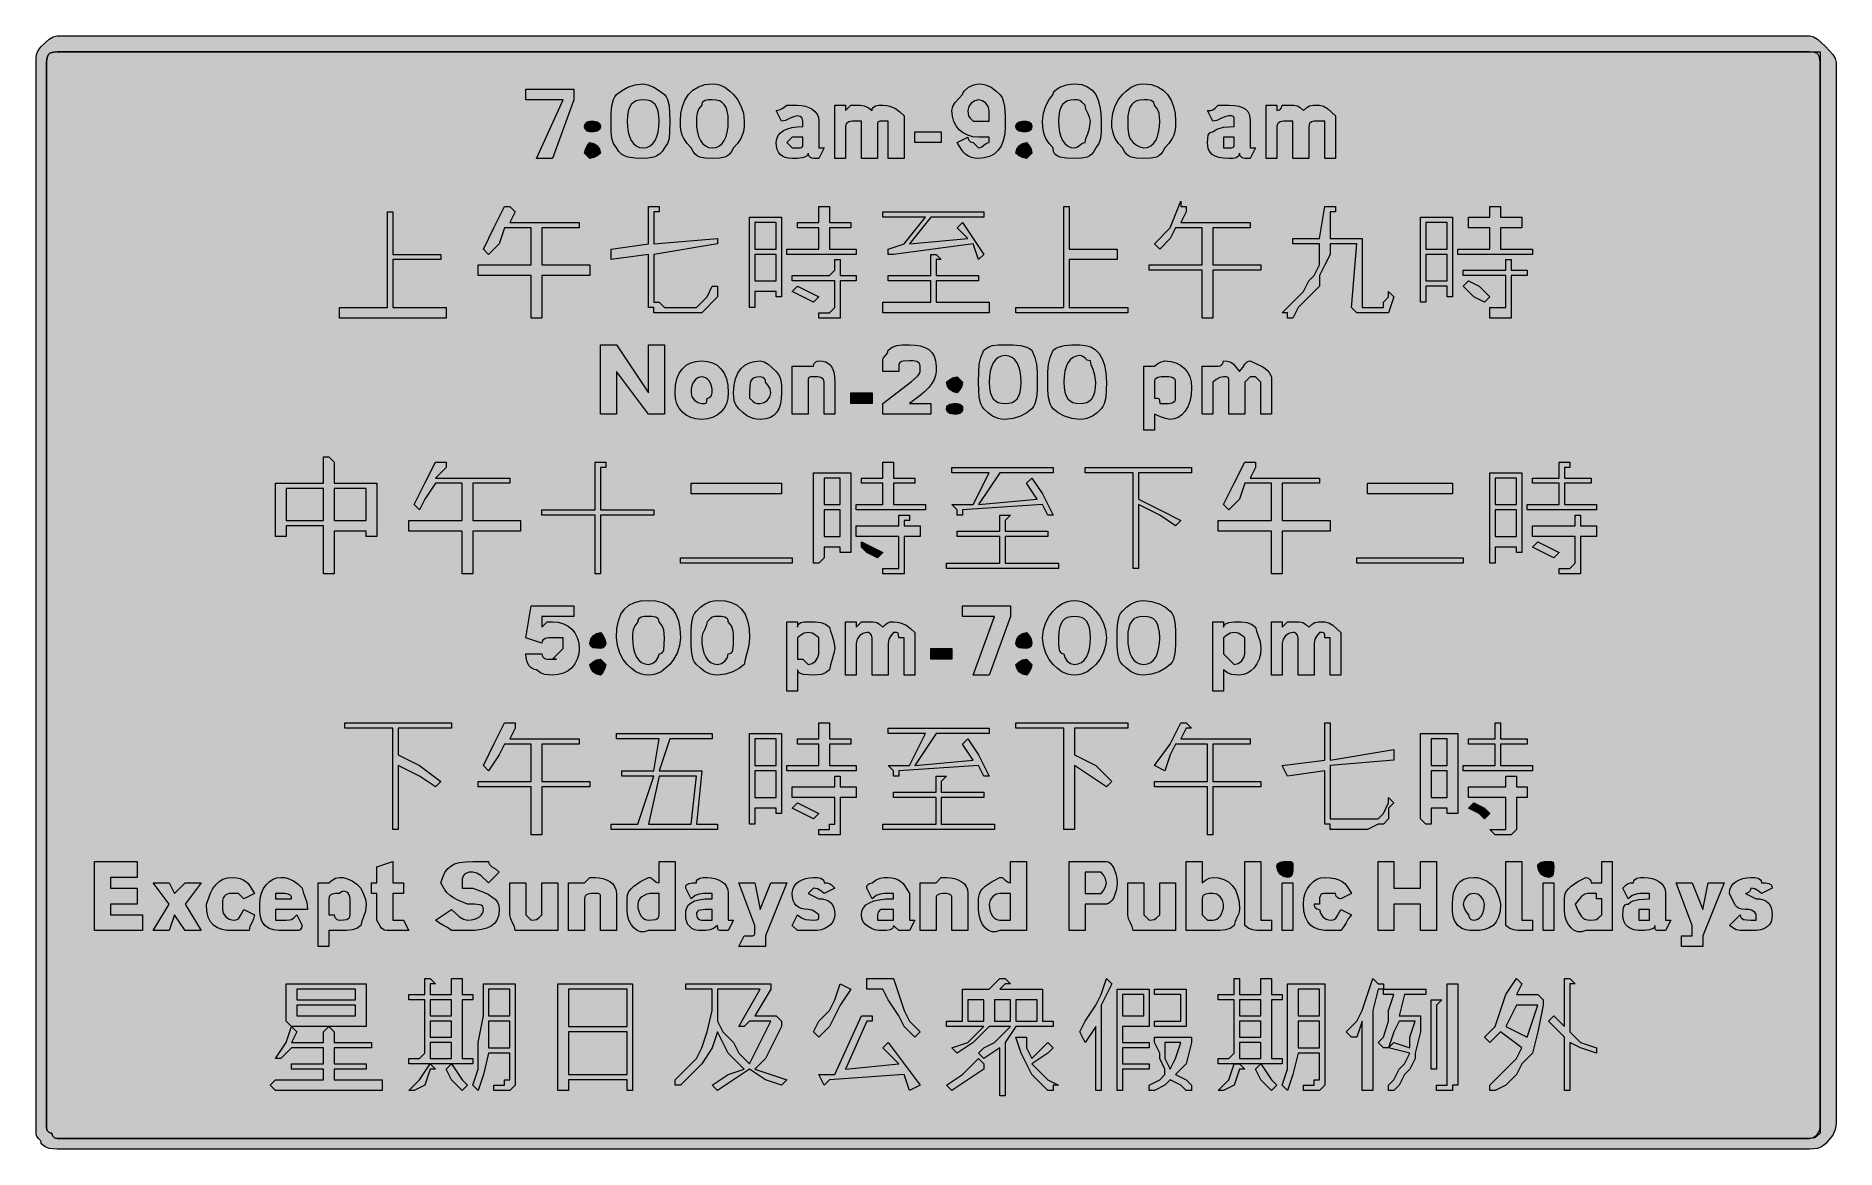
# Model space of a CAD drawing. Header units: metres. Extents: x 81 to 486, y 9 to 260.
import ezdxf

# ---------------------------------------------------------------- set-up
doc = ezdxf.new("R2010")
doc.units = ezdxf.units.M
for name, color, linetype, true_color in [('FILL_BLACK_000000', 7, 'Continuous', 0x000000), ('FILL_WHITE_FFFFFF', 7, 'Continuous', 0xffffff), ('STROKE_BLACK_000000', 7, 'Continuous', 0x000000)]:
    doc.layers.add(name, color=color, linetype=linetype, true_color=true_color)

msp = doc.modelspace()

# ---------------------------------------------------------------- hatches: boundary and pattern name
at = {"layer": 'FILL_BLACK_000000', "true_color": 0x000000}
h = msp.add_hatch(color=7, dxfattribs=at)
h.dxf.hatch_style = 1
h.paths.add_polyline_path([(80.69, 255.06), (80.82, 255.96), (81.18, 256.86), (81.87, 257.76), (83.67, 259.41), (84.57, 259.95), (85.47, 260.16), (480.27, 260.16), (481.17, 259.95), (482.07, 259.41), (483.87, 257.76), (485.52, 255.96), (486.06, 255.06), (486.27, 254.16), (486.27, 15.36), (486.22, 14.51), (486.06, 13.77), (485.52, 12.51), (484.75, 11.48), (483.87, 10.56), (482.97, 9.87), (482.07, 9.51), (481.17, 9.38), (480.27, 9.36), (85.47, 9.36), (84.57, 9.38), (83.67, 9.51), (82.77, 9.87), (81.87, 10.56), (81.82, 10.96), (81.68, 11.27), (81.27, 11.76), (80.86, 12.25), (80.72, 12.56), (80.67, 12.96), (80.67, 15.36), (80.67, 254.16), (80.69, 255.06)])
h.paths.add_polyline_path([(83.82, 256.26), (83.51, 255.97), (83.28, 255.55), (83.12, 254.95), (83.07, 254.16), (83.07, 14.16), (83.22, 13.56), (83.58, 13.15), (83.87, 13.01), (84.27, 12.96), (84.32, 12.56), (84.46, 12.27), (84.87, 11.91), (85.47, 11.76), (480.27, 11.76), (481.15, 11.97), (481.92, 12.51), (482.46, 13.28), (482.67, 14.16), (482.67, 254.16), (482.62, 254.95), (482.46, 255.55), (482.23, 255.97), (481.92, 256.26), (481.15, 256.52), (480.27, 256.56), (85.47, 256.56), (84.59, 256.52), (83.82, 256.26)], flags=16)
h = msp.add_hatch(color=7, dxfattribs=at)
h.dxf.hatch_style = 1
h.paths.add_polyline_path([(191.07, 245.76), (191.07, 248.16), (201.87, 248.16), (201.87, 245.76), (197.07, 232.56), (193.47, 232.56), (199.47, 245.76), (191.07, 245.76)])
h = msp.add_hatch(color=7, dxfattribs=at)
h.dxf.hatch_style = 1
h.paths.add_polyline_path([(223.32, 237.06), (222.96, 235.9), (222.27, 234.96), (221.77, 234.17), (221.18, 233.57), (220.54, 233.15), (219.87, 232.86), (218.56, 232.6), (217.47, 232.56), (215.69, 232.6), (214.02, 232.86), (213.26, 233.15), (212.58, 233.57), (211.97, 234.17), (211.47, 234.96), (210.78, 235.9), (210.42, 237.06), (210.29, 238.67), (210.27, 240.96), (210.29, 242.74), (210.42, 244.41), (210.78, 245.85), (211.07, 246.46), (211.47, 246.96), (212.58, 247.84), (214.02, 248.61), (215.69, 249.15), (217.47, 249.36), (218.56, 249.15), (219.87, 248.61), (221.18, 247.84), (222.27, 246.96), (222.67, 246.46), (222.96, 245.85), (223.32, 244.41), (223.45, 242.74), (223.47, 240.96), (223.45, 238.67), (223.32, 237.06)])
h.paths.add_polyline_path([(220.85, 243.23), (220.56, 244.06), (220.17, 244.71), (219.66, 245.19), (219.05, 245.52), (218.31, 245.7), (217.47, 245.76), (216.63, 245.7), (215.9, 245.52), (215.28, 245.19), (214.77, 244.71), (214.38, 244.06), (214.1, 243.23), (213.93, 242.2), (213.87, 240.96), (213.93, 239.67), (214.1, 238.5), (214.38, 237.48), (214.77, 236.61), (215.28, 235.91), (215.9, 235.39), (216.63, 235.07), (217.47, 234.96), (218.31, 235.07), (219.05, 235.39), (219.66, 235.91), (220.17, 236.61), (220.56, 237.48), (220.85, 238.5), (221.01, 239.67), (221.07, 240.96), (221.01, 242.2), (220.85, 243.23)], flags=16)
h = msp.add_hatch(color=7, dxfattribs=at)
h.dxf.hatch_style = 1
h.paths.add_polyline_path([(240.06, 238.67), (239.83, 237.8), (239.52, 237.06), (238.75, 235.9), (237.87, 234.96), (237.42, 234.17), (236.95, 233.57), (236.46, 233.15), (235.92, 232.86), (234.66, 232.6), (233.07, 232.56), (231.48, 232.6), (230.22, 232.86), (229.68, 233.15), (229.19, 233.57), (228.72, 234.17), (228.27, 234.96), (227.39, 235.9), (226.62, 237.06), (226.31, 237.8), (226.08, 238.67), (225.92, 239.72), (225.87, 240.96), (225.98, 242.7), (226.32, 244.3), (226.88, 245.73), (227.67, 246.96), (228.68, 247.97), (229.92, 248.72), (231.38, 249.2), (233.07, 249.36), (233.92, 249.31), (234.66, 249.15), (235.92, 248.61), (236.95, 247.84), (237.87, 246.96), (238.75, 245.85), (239.52, 244.41), (240.06, 242.74), (240.27, 240.96), (240.22, 239.72), (240.06, 238.67)])
h.paths.add_polyline_path([(236.45, 243.23), (236.16, 244.06), (235.77, 244.71), (235.26, 245.19), (234.65, 245.52), (233.91, 245.7), (233.07, 245.76), (232.19, 245.74), (231.42, 245.61), (230.88, 245.25), (230.72, 244.96), (230.67, 244.56), (229.98, 243.66), (229.62, 242.76), (229.49, 241.86), (229.47, 240.96), (229.53, 239.67), (229.7, 238.5), (229.98, 237.48), (230.37, 236.61), (230.88, 235.91), (231.5, 235.39), (232.23, 235.07), (233.07, 234.96), (233.91, 235.07), (234.65, 235.39), (235.26, 235.91), (235.77, 236.61), (236.16, 237.48), (236.45, 238.5), (236.61, 239.67), (236.67, 240.96), (236.61, 242.2), (236.45, 243.23)], flags=16)
h = msp.add_hatch(color=7, dxfattribs=at)
h.dxf.hatch_style = 1
h.paths.add_polyline_path([(290.61, 237.79), (289.59, 238.31), (288.72, 239.01), (288.02, 239.88), (287.5, 240.9), (287.18, 242.07), (287.07, 243.36), (287.28, 244.26), (287.82, 245.16), (289.47, 246.96), (289.58, 247.41), (289.86, 247.84), (290.82, 248.61), (292, 249.15), (293.07, 249.36), (293.92, 249.31), (294.66, 249.15), (295.92, 248.61), (296.95, 247.84), (297.87, 246.96), (298.27, 246.45), (298.56, 245.83), (298.92, 244.26), (299.05, 242.23), (299.07, 239.76), (298.96, 238.07), (298.64, 236.61), (298.12, 235.37), (297.42, 234.36), (296.55, 233.57), (295.53, 233.01), (294.36, 232.67), (293.07, 232.56), (292.22, 232.62), (291.48, 232.78), (290.81, 233.07), (290.22, 233.46), (289.68, 233.97), (289.19, 234.58), (288.27, 236.16), (290.67, 237.36), (290.72, 236.96), (290.86, 236.67), (291.27, 236.31), (291.87, 236.16), (293.07, 234.96), (293.47, 235.01), (293.78, 235.15), (294.27, 235.56), (294.76, 235.97), (295.07, 236.11), (295.47, 236.16), (295.47, 237.36), (293.07, 237.36), (291.78, 237.47), (290.61, 237.79)])
h.paths.add_polyline_path([(294.72, 245.01), (293.95, 245.55), (293.07, 245.76), (292.19, 245.55), (291.42, 245.01), (290.88, 244.24), (290.67, 243.36), (290.69, 242.65), (290.82, 242.16), (291.18, 241.67), (291.87, 240.96), (293.07, 240.96), (295.47, 240.96), (295.47, 243.36), (295.26, 244.24), (294.72, 245.01)], flags=16)
h = msp.add_hatch(color=7, dxfattribs=at)
h.dxf.hatch_style = 1
h.paths.add_polyline_path([(320.52, 237.06), (320.16, 235.9), (319.47, 234.96), (319.02, 234.17), (318.55, 233.57), (318.06, 233.15), (317.52, 232.86), (316.26, 232.6), (314.67, 232.56), (312.91, 232.6), (311.37, 232.86), (310.76, 233.15), (310.28, 233.57), (309.98, 234.17), (309.87, 234.96), (308.99, 235.9), (308.22, 237.06), (307.91, 237.8), (307.68, 238.67), (307.52, 239.72), (307.47, 240.96), (307.68, 242.74), (308.22, 244.41), (308.99, 245.85), (309.87, 246.96), (309.98, 247.41), (310.28, 247.84), (310.76, 248.25), (311.37, 248.61), (312.91, 249.15), (313.77, 249.31), (314.67, 249.36), (316.31, 249.2), (317.63, 248.72), (318.68, 247.97), (319.47, 246.96), (320.04, 245.73), (320.41, 244.3), (320.61, 242.7), (320.67, 240.96), (320.65, 238.67), (320.52, 237.06)])
h.paths.add_polyline_path([(317.67, 242.76), (317.26, 243.66), (317.07, 244.56), (316.36, 245.25), (315.87, 245.61), (315.38, 245.74), (314.67, 245.76), (313.83, 245.7), (313.1, 245.52), (312.48, 245.19), (311.97, 244.71), (311.58, 244.06), (311.3, 243.23), (311.13, 242.2), (311.07, 240.96), (311.13, 239.67), (311.3, 238.5), (311.58, 237.48), (311.97, 236.61), (312.48, 235.91), (313.1, 235.39), (313.83, 235.07), (314.67, 234.96), (315.07, 235.01), (315.38, 235.15), (315.87, 235.56), (316.36, 235.97), (316.67, 236.11), (317.07, 236.16), (317.26, 237.08), (317.67, 238.11), (318.08, 239.37), (318.27, 240.96), (318.08, 241.86), (317.67, 242.76)], flags=16)
h = msp.add_hatch(color=7, dxfattribs=at)
h.dxf.hatch_style = 1
h.paths.add_polyline_path([(337.26, 238.67), (337.03, 237.8), (336.72, 237.06), (335.95, 235.9), (335.07, 234.96), (334.62, 234.17), (334.15, 233.57), (333.66, 233.15), (333.12, 232.86), (331.86, 232.6), (330.27, 232.56), (328.68, 232.6), (327.42, 232.86), (326.88, 233.15), (326.39, 233.57), (325.92, 234.17), (325.47, 234.96), (324.59, 235.9), (323.82, 237.06), (323.51, 237.8), (323.28, 238.67), (323.12, 239.72), (323.07, 240.96), (323.28, 242.74), (323.82, 244.41), (324.59, 245.85), (325.47, 246.96), (326.39, 247.84), (327.42, 248.61), (328.68, 249.15), (329.42, 249.31), (330.27, 249.36), (331.96, 249.2), (333.42, 248.72), (334.66, 247.97), (335.67, 246.96), (336.46, 245.73), (337.02, 244.3), (337.36, 242.7), (337.47, 240.96), (337.42, 239.72), (337.26, 238.67)])
h.paths.add_polyline_path([(333.72, 242.76), (333.36, 243.66), (332.67, 244.56), (332.62, 244.96), (332.46, 245.25), (331.92, 245.61), (331.15, 245.74), (330.27, 245.76), (329.43, 245.7), (328.7, 245.52), (328.08, 245.19), (327.57, 244.71), (327.18, 244.06), (326.9, 243.23), (326.73, 242.2), (326.67, 240.96), (326.69, 239.37), (326.82, 238.11), (327.18, 237.08), (327.87, 236.16), (328.62, 235.56), (329.39, 235.15), (330.27, 234.96), (331.11, 235.07), (331.85, 235.39), (332.46, 235.91), (332.97, 236.61), (333.36, 237.48), (333.64, 238.5), (333.81, 239.67), (333.87, 240.96), (333.85, 241.86), (333.72, 242.76)], flags=16)
h = msp.add_hatch(color=7, dxfattribs=at)
h.dxf.hatch_style = 1
h.paths.add_polyline_path([(253.42, 241.36), (253.28, 241.65), (252.87, 242.01), (252.27, 242.16), (251.37, 241.97), (250.47, 241.56), (249.57, 241.15), (248.67, 240.96), (247.47, 243.36), (248.22, 243.51), (248.99, 243.87), (249.87, 244.56), (252.27, 244.56), (253.17, 244.5), (254.03, 244.33), (254.84, 244.05), (255.57, 243.66), (256.18, 243.15), (256.66, 242.53), (256.96, 241.8), (257.07, 240.96), (257.07, 234.96), (258.27, 234.96), (257.07, 232.56), (255.87, 232.56), (255.47, 232.61), (255.18, 232.75), (254.82, 233.16), (254.67, 233.76), (254.56, 233.36), (254.28, 233.07), (253.85, 232.85), (253.32, 232.71), (252.14, 232.58), (251.07, 232.56), (250.23, 232.62), (249.5, 232.78), (248.88, 233.07), (248.37, 233.46), (247.98, 233.97), (247.7, 234.58), (247.53, 235.32), (247.47, 236.16), (247.58, 237), (247.9, 237.73), (248.42, 238.35), (249.12, 238.86), (249.99, 239.25), (251.01, 239.53), (252.18, 239.7), (253.47, 239.76), (253.47, 240.96), (253.42, 241.36)])
h.paths.add_polyline_path([(252.27, 234.96), (252.96, 234.98), (253.32, 235.11), (253.45, 235.47), (253.47, 236.16), (253.47, 237.36), (251.07, 237.36), (249.87, 236.16), (251.07, 234.96), (252.27, 234.96)], flags=16)
h = msp.add_hatch(color=7, dxfattribs=at)
h.dxf.hatch_style = 1
h.paths.add_polyline_path([(260.67, 232.56), (260.67, 244.56), (263.07, 244.56), (263.07, 243.36), (264.27, 244.56), (265.47, 244.56), (266.37, 244.54), (267.27, 244.41), (268.17, 244.05), (269.07, 243.36), (269.12, 243.76), (269.28, 244.05), (269.82, 244.41), (270.59, 244.54), (271.47, 244.56), (272.32, 244.51), (273.06, 244.35), (274.32, 243.81), (275.35, 243.04), (276.27, 242.16), (276.27, 240.96), (276.27, 232.56), (272.67, 232.56), (272.67, 240.96), (271.47, 240.96), (270.78, 240.94), (270.42, 240.81), (270.29, 240.45), (270.27, 239.76), (270.27, 232.56), (266.67, 232.56), (266.67, 240.96), (265.47, 240.96), (264.59, 240.94), (263.82, 240.81), (263.28, 240.45), (263.12, 240.16), (263.07, 239.76), (263.07, 232.56), (260.67, 232.56)])
h = msp.add_hatch(color=7, dxfattribs=at)
h.dxf.hatch_style = 1
h.paths.add_polyline_path([(350.65, 241.65), (350.52, 242.01), (350.16, 242.14), (349.47, 242.16), (348.57, 241.97), (347.67, 241.56), (346.77, 241.15), (345.87, 240.96), (344.67, 243.36), (345.38, 243.38), (345.87, 243.51), (346.36, 243.87), (347.07, 244.56), (349.47, 244.56), (350.71, 244.5), (351.74, 244.33), (352.57, 244.05), (353.22, 243.66), (353.7, 243.15), (354.03, 242.53), (354.21, 241.8), (354.27, 240.96), (354.27, 234.96), (355.47, 234.96), (354.27, 232.56), (353.07, 232.56), (352.67, 232.61), (352.38, 232.75), (352.02, 233.16), (351.87, 233.76), (351.82, 233.36), (351.66, 233.07), (351.12, 232.71), (350.35, 232.58), (349.47, 232.56), (348.23, 232.62), (347.2, 232.78), (346.37, 233.07), (345.72, 233.46), (345.24, 233.97), (344.91, 234.58), (344.73, 235.32), (344.67, 236.16), (344.69, 237.04), (344.82, 237.81), (345.18, 238.35), (345.47, 238.51), (345.87, 238.56), (346.37, 238.96), (346.96, 239.25), (348.27, 239.61), (350.67, 239.76), (350.67, 240.96), (350.65, 241.65)])
h.paths.add_polyline_path([(349.47, 234.96), (350.16, 234.98), (350.52, 235.11), (350.65, 235.47), (350.67, 236.16), (350.67, 237.36), (348.27, 237.36), (348.27, 236.16), (348.27, 234.96), (349.47, 234.96)], flags=16)
h = msp.add_hatch(color=7, dxfattribs=at)
h.dxf.hatch_style = 1
h.paths.add_polyline_path([(357.87, 232.56), (357.87, 244.56), (360.27, 244.56), (360.27, 243.36), (360.67, 243.41), (360.96, 243.55), (361.32, 243.96), (361.47, 244.56), (362.67, 244.56), (364.08, 244.54), (364.92, 244.41), (365.54, 244.05), (366.27, 243.36), (367, 244.05), (367.62, 244.41), (368.46, 244.54), (369.87, 244.56), (370.77, 244.35), (371.67, 243.81), (373.47, 242.16), (373.47, 240.96), (373.47, 232.56), (371.07, 232.56), (371.07, 240.96), (369.87, 240.96), (368.67, 240.96), (368.07, 240.81), (367.66, 240.45), (367.52, 240.16), (367.47, 239.76), (367.47, 232.56), (363.87, 232.56), (363.87, 240.96), (362.67, 240.96), (361.79, 240.94), (361.02, 240.81), (360.48, 240.45), (360.32, 240.16), (360.27, 239.76), (360.27, 232.56), (357.87, 232.56)])
h = msp.add_hatch(color=7, dxfattribs=at)
h.dxf.hatch_style = 1
h.paths.add_polyline_path([(207.82, 239.36), (207.66, 239.07), (207.12, 238.71), (206.35, 238.58), (205.47, 238.56), (204.87, 238.71), (204.46, 239.07), (204.32, 239.36), (204.27, 239.76), (204.32, 240.16), (204.46, 240.45), (204.87, 240.81), (205.47, 240.96), (206.35, 240.94), (207.12, 240.81), (207.66, 240.45), (207.82, 240.16), (207.87, 239.76), (207.82, 239.36)])
h = msp.add_hatch(color=7, dxfattribs=at)
h.dxf.hatch_style = 1
h.paths.add_polyline_path([(305.02, 239.36), (304.88, 239.07), (304.47, 238.71), (303.87, 238.56), (302.99, 238.58), (302.22, 238.71), (301.68, 239.07), (301.52, 239.36), (301.47, 239.76), (301.52, 240.16), (301.68, 240.45), (302.22, 240.81), (302.99, 240.94), (303.87, 240.96), (304.47, 240.81), (304.88, 240.45), (305.02, 240.16), (305.07, 239.76), (305.02, 239.36)])
h = msp.add_hatch(color=7, dxfattribs=at)
h.dxf.hatch_style = 1
h.paths.add_polyline_path([(207.12, 233.16), (206.35, 232.75), (205.47, 232.56), (204.27, 233.76), (204.46, 234.64), (204.87, 235.41), (205.47, 236.16), (206.35, 235.95), (207.12, 235.41), (207.66, 234.64), (207.87, 233.76), (207.12, 233.16)])
h = msp.add_hatch(color=7, dxfattribs=at)
h.dxf.hatch_style = 1
h.paths.add_polyline_path([(278.67, 236.16), (278.67, 238.56), (284.67, 238.56), (284.67, 236.16), (278.67, 236.16)])
h = msp.add_hatch(color=7, dxfattribs=at)
h.dxf.hatch_style = 1
h.paths.add_polyline_path([(303.87, 232.56), (302.99, 232.75), (302.22, 233.16), (301.47, 233.76), (301.68, 234.64), (302.22, 235.41), (302.99, 235.95), (303.87, 236.16), (304.47, 235.41), (304.88, 234.64), (305.07, 233.76), (303.87, 232.56)])
h = msp.add_hatch(color=7, dxfattribs=at)
h.dxf.hatch_style = 1
h.paths.add_polyline_path([(171.87, 210.96), (171.87, 209.76), (161.07, 209.76), (161.07, 198.96), (173.07, 198.96), (173.07, 196.56), (149.07, 196.56), (149.07, 198.96), (159.87, 198.96), (159.87, 220.56), (161.07, 220.56), (161.07, 210.96), (171.87, 210.96)])
h = msp.add_hatch(color=7, dxfattribs=at)
h.dxf.hatch_style = 1
h.paths.add_polyline_path([(203.07, 216.96), (194.67, 216.96), (194.67, 208.56), (205.47, 208.56), (205.47, 206.16), (194.67, 206.16), (194.67, 196.56), (192.27, 196.56), (192.27, 206.16), (180.27, 206.16), (180.27, 208.56), (192.27, 208.56), (192.27, 216.96), (186.27, 216.96), (185.07, 213.36), (182.67, 210.96), (181.47, 212.16), (183.87, 216.96), (186.27, 221.76), (187.47, 221.76), (188.67, 220.56), (187.47, 218.16), (203.07, 218.16), (203.07, 216.96)])
h = msp.add_hatch(color=7, dxfattribs=at)
h.dxf.hatch_style = 1
h.paths.add_polyline_path([(218.67, 213.36), (218.67, 221.76), (219.87, 221.76), (221.07, 221.76), (221.07, 220.56), (219.87, 220.56), (219.87, 213.36), (234.27, 214.56), (234.27, 213.36), (219.87, 210.96), (219.87, 200.16), (221.07, 200.16), (222.27, 198.96), (229.47, 198.96), (230.67, 200.16), (231.87, 201.36), (233.07, 203.76), (234.27, 203.76), (234.27, 201.36), (233.07, 200.16), (231.87, 198.96), (230.67, 197.76), (229.47, 197.76), (221.07, 197.76), (219.87, 197.76), (219.87, 198.96), (218.67, 198.96), (218.67, 200.16), (218.67, 210.96), (210.27, 209.76), (210.27, 212.16), (218.67, 213.36)])
h = msp.add_hatch(color=7, dxfattribs=at)
h.dxf.hatch_style = 1
h.paths.add_polyline_path([(248.67, 201.36), (247.47, 201.36), (247.47, 202.56), (242.67, 202.56), (242.67, 198.96), (241.47, 198.96), (241.47, 219.36), (248.67, 219.36), (248.67, 201.36)])
h.paths.add_polyline_path([(247.47, 209.76), (247.47, 210.96), (242.67, 210.96), (242.67, 209.76), (242.67, 204.96), (247.47, 204.96), (247.47, 209.76)], flags=16)
h.paths.add_polyline_path([(247.47, 218.16), (242.67, 218.16), (242.67, 216.96), (242.67, 212.16), (247.47, 212.16), (247.47, 216.96), (247.47, 218.16)], flags=16)
h = msp.add_hatch(color=7, dxfattribs=at)
h.dxf.hatch_style = 1
h.paths.add_polyline_path([(265.47, 210.96), (251.07, 210.96), (249.87, 210.96), (249.87, 212.16), (251.07, 212.16), (257.07, 212.16), (257.07, 216.96), (252.27, 216.96), (252.27, 218.16), (257.07, 218.16), (257.07, 221.76), (258.27, 221.76), (259.47, 221.76), (259.47, 220.56), (259.47, 218.16), (264.27, 218.16), (264.27, 216.96), (259.47, 216.96), (259.47, 212.16), (265.47, 212.16), (265.47, 210.96)])
h = msp.add_hatch(color=7, dxfattribs=at)
h.dxf.hatch_style = 1
h.paths.add_polyline_path([(289.47, 218.16), (291.87, 214.56), (294.27, 210.96), (293.07, 209.76), (291.87, 213.36), (273.87, 210.96), (272.67, 210.96), (272.67, 212.16), (276.27, 213.36), (281.07, 219.36), (271.47, 219.36), (271.47, 220.56), (294.27, 220.56), (294.27, 219.36), (282.27, 219.36), (277.47, 213.36), (290.67, 214.56), (288.27, 216.96), (289.47, 218.16)])
h = msp.add_hatch(color=7, dxfattribs=at)
h.dxf.hatch_style = 1
h.paths.add_polyline_path([(313.47, 209.76), (313.47, 198.96), (326.67, 198.96), (326.67, 197.76), (301.47, 197.76), (301.47, 198.96), (312.27, 198.96), (312.27, 221.76), (313.47, 221.76), (313.47, 220.56), (313.47, 212.16), (324.27, 212.16), (324.27, 209.76), (313.47, 209.76)])
h = msp.add_hatch(color=7, dxfattribs=at)
h.dxf.hatch_style = 1
h.paths.add_polyline_path([(354.27, 216.96), (345.87, 216.96), (345.87, 208.56), (356.67, 208.56), (356.67, 207.36), (345.87, 207.36), (345.87, 196.56), (343.47, 196.56), (343.47, 207.36), (331.47, 207.36), (331.47, 208.56), (343.47, 208.56), (343.47, 216.96), (337.47, 216.96), (336.27, 214.56), (333.87, 212.16), (332.67, 213.36), (336.27, 216.96), (338.67, 222.96), (338.67, 221.76), (339.87, 221.76), (339.87, 220.56), (338.67, 218.16), (354.27, 218.16), (354.27, 216.96)])
h = msp.add_hatch(color=7, dxfattribs=at)
h.dxf.hatch_style = 1
h.paths.add_polyline_path([(372.27, 210.96), (371.07, 208.56), (369.87, 206.16), (369.87, 203.76), (368.67, 202.56), (366.27, 200.16), (365.07, 198.96), (363.87, 196.56), (362.67, 196.56), (362.67, 197.76), (361.47, 197.76), (363.87, 200.16), (365.07, 201.36), (366.27, 202.56), (367.47, 204.96), (368.67, 206.16), (369.87, 208.56), (369.87, 210.96), (369.87, 213.36), (363.87, 213.36), (363.87, 214.56), (369.87, 214.56), (371.07, 221.76), (372.27, 221.76), (373.47, 221.76), (373.47, 220.56), (372.27, 220.56), (372.27, 214.56), (379.47, 214.56), (379.47, 198.96), (383.07, 198.96), (384.27, 198.96), (384.27, 200.16), (385.47, 201.36), (385.47, 202.56), (386.67, 201.36), (385.47, 197.76), (383.07, 197.76), (379.47, 197.76), (378.27, 197.76), (377.07, 198.96), (378.27, 213.36), (372.27, 213.36), (372.27, 210.96)])
h = msp.add_hatch(color=7, dxfattribs=at)
h.dxf.hatch_style = 1
h.paths.add_polyline_path([(399.87, 202.56), (399.87, 201.36), (398.67, 201.36), (398.67, 202.56), (398.67, 203.76), (395.07, 203.76), (393.87, 203.76), (393.87, 200.16), (392.67, 200.16), (392.67, 219.36), (399.87, 219.36), (399.87, 202.56)])
h.paths.add_polyline_path([(395.07, 204.96), (398.67, 204.96), (398.67, 210.96), (395.07, 210.96), (393.87, 210.96), (393.87, 204.96), (395.07, 204.96)], flags=16)
h.paths.add_polyline_path([(398.67, 212.16), (398.67, 218.16), (395.07, 218.16), (393.87, 218.16), (393.87, 212.16), (395.07, 212.16), (398.67, 212.16)], flags=16)
h = msp.add_hatch(color=7, dxfattribs=at)
h.dxf.hatch_style = 1
h.paths.add_polyline_path([(417.87, 212.16), (417.87, 210.96), (416.67, 210.96), (402.27, 210.96), (401.07, 210.96), (401.07, 212.16), (402.27, 212.16), (408.27, 212.16), (408.27, 216.96), (403.47, 216.96), (403.47, 218.16), (403.47, 219.36), (408.27, 219.36), (408.27, 221.76), (409.47, 221.76), (410.67, 221.76), (410.67, 219.36), (415.47, 219.36), (415.47, 218.16), (415.47, 216.96), (410.67, 216.96), (410.67, 212.16), (416.67, 212.16), (417.87, 212.16)])
h = msp.add_hatch(color=7, dxfattribs=at)
h.dxf.hatch_style = 1
h.paths.add_polyline_path([(295.47, 200.16), (295.47, 197.76), (271.47, 197.76), (271.47, 200.16), (282.27, 200.16), (282.27, 204.96), (272.67, 204.96), (272.67, 206.16), (282.27, 206.16), (282.27, 210.96), (283.47, 210.96), (284.67, 209.76), (283.47, 209.76), (283.47, 206.16), (293.07, 206.16), (293.07, 204.96), (283.47, 204.96), (283.47, 200.16), (295.47, 200.16)])
h = msp.add_hatch(color=7, dxfattribs=at)
h.dxf.hatch_style = 1
h.paths.add_polyline_path([(261.87, 209.76), (261.87, 208.56), (261.87, 207.36), (261.87, 206.16), (265.47, 206.16), (265.47, 204.96), (261.87, 204.96), (261.87, 197.76), (261.87, 196.56), (260.67, 196.56), (258.27, 196.56), (257.07, 196.56), (257.07, 197.76), (259.47, 197.76), (260.67, 198.96), (260.67, 204.96), (259.47, 204.96), (251.07, 204.96), (251.07, 206.16), (259.47, 206.16), (260.67, 207.36), (260.67, 209.76), (261.87, 209.76)])
h = msp.add_hatch(color=7, dxfattribs=at)
h.dxf.hatch_style = 1
h.paths.add_polyline_path([(413.07, 209.76), (413.07, 207.36), (416.67, 207.36), (416.67, 206.16), (413.07, 206.16), (413.07, 198.96), (413.07, 197.76), (413.07, 196.56), (411.87, 196.56), (409.47, 196.56), (408.27, 196.56), (408.27, 197.76), (408.27, 198.96), (410.67, 198.96), (411.87, 198.96), (411.87, 206.16), (402.27, 206.16), (402.27, 207.36), (411.87, 207.36), (411.87, 209.76), (413.07, 209.76)])
h = msp.add_hatch(color=7, dxfattribs=at)
h.dxf.hatch_style = 1
h.paths.add_polyline_path([(254.67, 202.56), (257.07, 201.36), (255.87, 200.16), (253.47, 201.36), (251.07, 202.56), (252.27, 203.76), (254.67, 202.56)])
h = msp.add_hatch(color=7, dxfattribs=at)
h.dxf.hatch_style = 1
h.paths.add_polyline_path([(405.87, 203.76), (408.27, 201.36), (407.07, 200.16), (404.67, 201.36), (402.27, 203.76), (403.47, 204.96), (405.87, 203.76)])
h = msp.add_hatch(color=7, dxfattribs=at)
h.dxf.hatch_style = 1
h.paths.add_polyline_path([(218.67, 190.56), (222.27, 190.56), (222.27, 174.96), (218.67, 174.96), (211.47, 184.56), (211.47, 174.96), (207.87, 174.96), (207.87, 190.56), (211.47, 190.56), (218.67, 179.76), (218.67, 190.56)])
h = msp.add_hatch(color=7, dxfattribs=at)
h.dxf.hatch_style = 1
h.paths.add_polyline_path([(236.24, 177.3), (235.72, 176.28), (235.02, 175.41), (234.15, 174.71), (233.13, 174.19), (231.96, 173.87), (230.67, 173.76), (229.38, 173.87), (228.21, 174.19), (227.19, 174.71), (226.32, 175.41), (225.62, 176.28), (225.1, 177.3), (224.78, 178.47), (224.67, 179.76), (224.78, 181.45), (225.1, 182.91), (225.62, 184.15), (226.32, 185.16), (227.19, 185.95), (228.21, 186.51), (229.38, 186.85), (230.67, 186.96), (231.96, 186.85), (233.13, 186.51), (234.15, 185.95), (235.02, 185.16), (235.72, 184.15), (236.24, 182.91), (236.56, 181.45), (236.67, 179.76), (236.56, 178.47), (236.24, 177.3)])
h.paths.add_polyline_path([(229.02, 178.11), (229.79, 177.57), (230.67, 177.36), (231.36, 177.38), (231.72, 177.51), (231.85, 177.87), (231.87, 178.56), (232.27, 178.61), (232.56, 178.75), (232.92, 179.16), (233.07, 179.76), (233.02, 180.6), (232.86, 181.33), (232.63, 181.95), (232.32, 182.46), (231.96, 182.85), (231.55, 183.13), (231.12, 183.3), (230.67, 183.36), (230.22, 183.3), (229.79, 183.13), (229.38, 182.85), (229.02, 182.46), (228.71, 181.95), (228.48, 181.33), (228.32, 180.6), (228.27, 179.76), (228.48, 178.88), (229.02, 178.11)], flags=16)
h = msp.add_hatch(color=7, dxfattribs=at)
h.dxf.hatch_style = 1
h.paths.add_polyline_path([(248.43, 177.3), (248.1, 176.28), (247.62, 175.41), (246.97, 174.71), (246.14, 174.19), (245.11, 173.87), (243.87, 173.76), (243.02, 173.81), (242.28, 173.97), (241.02, 174.51), (239.99, 175.28), (239.07, 176.16), (238.38, 177.06), (238.02, 177.96), (237.89, 178.86), (237.87, 179.76), (237.98, 181.45), (238.3, 182.91), (238.82, 184.15), (239.52, 185.16), (240.39, 185.95), (241.41, 186.51), (242.58, 186.85), (243.87, 186.96), (244.77, 186.75), (245.67, 186.21), (247.47, 184.56), (248.16, 183.64), (248.52, 182.61), (248.65, 181.35), (248.67, 179.76), (248.61, 178.47), (248.43, 177.3)])
h.paths.add_polyline_path([(245.67, 181.41), (245.07, 182.16), (245.02, 182.56), (244.88, 182.85), (244.47, 183.21), (243.87, 183.36), (243.08, 183.3), (242.48, 183.13), (242.06, 182.85), (241.77, 182.46), (241.6, 181.95), (241.51, 181.33), (241.47, 179.76), (241.47, 178.56), (242.18, 177.87), (242.67, 177.51), (243.16, 177.38), (243.87, 177.36), (244.75, 177.57), (245.52, 178.11), (246.06, 178.88), (246.27, 179.76), (246.08, 180.64), (245.67, 181.41)], flags=16)
h = msp.add_hatch(color=7, dxfattribs=at)
h.dxf.hatch_style = 1
h.paths.add_polyline_path([(251.07, 185.76), (254.67, 185.76), (255.87, 185.76), (256.02, 186.36), (256.38, 186.77), (256.67, 186.91), (257.07, 186.96), (257.91, 186.9), (258.65, 186.72), (259.26, 186.39), (259.77, 185.91), (260.16, 185.26), (260.45, 184.43), (260.61, 183.4), (260.67, 182.16), (260.67, 174.96), (258.27, 174.96), (258.27, 180.96), (258.27, 182.16), (258.22, 182.56), (258.06, 182.85), (257.52, 183.21), (256.75, 183.34), (255.87, 183.36), (255.18, 183.34), (254.82, 183.21), (254.69, 182.85), (254.67, 182.16), (254.67, 174.96), (251.07, 174.96), (251.07, 185.76)])
h = msp.add_hatch(color=7, dxfattribs=at)
h.dxf.hatch_style = 1
h.paths.add_polyline_path([(276.08, 186.92), (275.66, 186.83), (275.37, 186.66), (275.2, 186.37), (275.11, 185.95), (275.07, 184.56), (271.47, 184.56), (271.47, 186.96), (271.52, 187.36), (271.66, 187.67), (272.07, 188.16), (272.48, 188.65), (272.62, 188.96), (272.67, 189.36), (273.59, 190.05), (274.62, 190.41), (275.88, 190.54), (277.47, 190.56), (278.76, 190.5), (279.93, 190.32), (280.95, 189.99), (281.82, 189.51), (282.52, 188.86), (283.04, 188.03), (283.36, 187), (283.47, 185.76), (283.47, 184.56), (283.36, 183.66), (283.04, 182.76), (282.52, 181.86), (281.82, 180.96), (280.95, 180.06), (279.93, 179.16), (277.47, 177.36), (282.27, 177.36), (282.27, 174.96), (271.47, 174.96), (271.47, 177.36), (277.92, 182.31), (279.4, 183.6), (279.76, 184.1), (279.87, 184.56), (279.87, 185.76), (279.82, 186.16), (279.66, 186.45), (279.12, 186.81), (278.35, 186.94), (277.47, 186.96), (276.08, 186.92)])
h = msp.add_hatch(color=7, dxfattribs=at)
h.dxf.hatch_style = 1
h.paths.add_polyline_path([(306.12, 178.71), (305.76, 177.27), (305.47, 176.66), (305.07, 176.16), (303.96, 175.28), (302.52, 174.51), (300.85, 173.97), (299.07, 173.76), (298.22, 173.81), (297.48, 173.97), (296.22, 174.51), (295.19, 175.28), (294.27, 176.16), (293.87, 176.66), (293.58, 177.27), (293.22, 178.71), (293.09, 180.38), (293.07, 182.16), (293.09, 184.47), (293.22, 186.21), (293.58, 187.73), (294.27, 189.36), (295.19, 190.05), (296.22, 190.41), (297.48, 190.54), (299.07, 190.56), (300.85, 190.54), (302.52, 190.41), (303.96, 190.05), (304.57, 189.76), (305.07, 189.36), (305.76, 187.73), (306.12, 186.21), (306.25, 184.47), (306.27, 182.16), (306.25, 180.38), (306.12, 178.71)])
h.paths.add_polyline_path([(300.65, 177.6), (301.26, 177.93), (301.77, 178.41), (302.16, 179.06), (302.45, 179.89), (302.61, 180.92), (302.67, 182.16), (302.61, 183.45), (302.45, 184.62), (302.16, 185.64), (301.77, 186.51), (301.26, 187.21), (300.65, 187.73), (299.91, 188.05), (299.07, 188.16), (298.23, 188.05), (297.5, 187.73), (296.88, 187.21), (296.37, 186.51), (295.98, 185.64), (295.7, 184.62), (295.53, 183.45), (295.47, 182.16), (295.53, 180.92), (295.7, 179.89), (295.98, 179.06), (296.37, 178.41), (296.88, 177.93), (297.5, 177.6), (298.23, 177.42), (299.07, 177.36), (299.91, 177.42), (300.65, 177.6)], flags=16)
h = msp.add_hatch(color=7, dxfattribs=at)
h.dxf.hatch_style = 1
h.paths.add_polyline_path([(321.72, 178.71), (321.36, 177.27), (321.07, 176.66), (320.67, 176.16), (319.75, 175.28), (318.72, 174.51), (317.46, 173.97), (316.72, 173.81), (315.87, 173.76), (314.09, 173.97), (312.42, 174.51), (310.98, 175.28), (309.87, 176.16), (309.47, 176.66), (309.18, 177.27), (308.82, 178.71), (308.69, 180.38), (308.67, 182.16), (308.69, 184.47), (308.82, 186.21), (309.18, 187.73), (309.87, 189.36), (310.37, 189.76), (310.98, 190.05), (312.42, 190.41), (314.09, 190.54), (315.87, 190.56), (317.16, 190.45), (318.33, 190.09), (319.35, 189.48), (320.22, 188.61), (320.92, 187.45), (321.44, 186), (321.76, 184.24), (321.87, 182.16), (321.85, 180.38), (321.72, 178.71)])
h.paths.add_polyline_path([(317.45, 177.6), (318.06, 177.93), (318.57, 178.41), (318.96, 179.06), (319.25, 179.89), (319.41, 180.92), (319.47, 182.16), (319.28, 183.75), (318.87, 185.01), (318.46, 186.04), (318.27, 186.96), (317.87, 187.01), (317.56, 187.15), (317.07, 187.56), (316.58, 187.97), (316.27, 188.11), (315.87, 188.16), (315.03, 188.05), (314.3, 187.73), (313.68, 187.21), (313.17, 186.51), (312.78, 185.64), (312.5, 184.62), (312.33, 183.45), (312.27, 182.16), (312.33, 180.92), (312.5, 179.89), (312.78, 179.06), (313.17, 178.41), (313.68, 177.93), (314.3, 177.6), (315.03, 177.42), (315.87, 177.36), (316.71, 177.42), (317.45, 177.6)], flags=16)
h = msp.add_hatch(color=7, dxfattribs=at)
h.dxf.hatch_style = 1
h.paths.add_polyline_path([(334.19, 186.77), (335.07, 186.96), (336.36, 186.85), (337.53, 186.53), (338.55, 186.01), (339.42, 185.31), (340.12, 184.44), (340.64, 183.42), (340.96, 182.25), (341.07, 180.96), (340.96, 179.27), (340.66, 177.81), (340.18, 176.57), (339.57, 175.56), (338.84, 174.77), (338.03, 174.21), (337.17, 173.87), (336.27, 173.76), (335.2, 173.95), (334.02, 174.36), (332.67, 174.96), (332.67, 171.36), (330.27, 171.36), (330.27, 185.76), (332.67, 185.76), (333.42, 186.36), (334.19, 186.77)])
h.paths.add_polyline_path([(336.72, 177.51), (337.26, 177.87), (337.42, 178.16), (337.47, 178.56), (337.47, 179.76), (337.47, 182.16), (337.42, 182.56), (337.26, 182.85), (336.72, 183.21), (335.95, 183.34), (335.07, 183.36), (334.19, 183.34), (333.42, 183.21), (332.88, 182.85), (332.72, 182.56), (332.67, 182.16), (332.67, 178.56), (333.36, 178.54), (333.72, 178.41), (333.85, 178.05), (333.87, 177.36), (335.07, 177.36), (335.95, 177.38), (336.72, 177.51)], flags=16)
h = msp.add_hatch(color=7, dxfattribs=at)
h.dxf.hatch_style = 1
h.paths.add_polyline_path([(349.47, 174.96), (349.47, 182.16), (349.45, 182.85), (349.32, 183.21), (348.96, 183.34), (348.27, 183.36), (347.39, 183.17), (346.62, 182.76), (345.87, 182.16), (345.87, 174.96), (343.47, 174.96), (343.47, 185.76), (345.87, 185.76), (347.07, 185.76), (347.47, 185.81), (347.76, 185.95), (348.12, 186.36), (348.27, 186.96), (349.06, 186.91), (349.68, 186.75), (350.15, 186.52), (350.52, 186.21), (351.87, 184.56), (352.58, 185.44), (353.07, 186.21), (353.56, 186.75), (353.87, 186.91), (354.27, 186.96), (357.12, 185.61), (357.66, 185.24), (358.15, 184.77), (358.62, 184.15), (359.07, 183.36), (359.07, 174.96), (356.67, 174.96), (356.67, 182.16), (355.47, 183.36), (354.27, 183.36), (353.07, 182.16), (353.07, 174.96), (349.47, 174.96)])
h = msp.add_hatch(color=7, dxfattribs=at)
h.dxf.hatch_style = 1
h.paths.add_polyline_path([(289.28, 181.28), (288.87, 180.51), (288.27, 179.76), (287.39, 179.97), (286.62, 180.51), (286.08, 181.28), (285.87, 182.16), (286.62, 182.76), (287.39, 183.17), (288.27, 183.36), (289.47, 182.16), (289.28, 181.28)])
h = msp.add_hatch(color=7, dxfattribs=at)
h.dxf.hatch_style = 1
h.paths.add_polyline_path([(269.07, 179.76), (269.07, 177.36), (264.27, 177.36), (264.27, 179.76), (269.07, 179.76)])
h = msp.add_hatch(color=7, dxfattribs=at)
h.dxf.hatch_style = 1
h.paths.add_polyline_path([(289.42, 175.76), (289.28, 175.47), (288.87, 175.11), (288.27, 174.96), (287.39, 174.98), (286.62, 175.11), (286.08, 175.47), (285.92, 175.76), (285.87, 176.16), (285.92, 176.56), (286.08, 176.85), (286.62, 177.21), (287.39, 177.34), (288.27, 177.36), (288.87, 177.21), (289.28, 176.85), (289.42, 176.56), (289.47, 176.16), (289.42, 175.76)])
h = msp.add_hatch(color=7, dxfattribs=at)
h.dxf.hatch_style = 1
h.paths.add_polyline_path([(145.47, 149.76), (137.07, 149.76), (137.07, 147.36), (134.67, 147.36), (134.67, 159.36), (145.47, 159.36), (145.47, 165.36), (146.67, 165.36), (147.87, 164.16), (147.87, 159.36), (157.47, 159.36), (157.47, 147.36), (155.07, 147.36), (155.07, 148.56), (147.87, 148.56), (147.87, 138.96), (145.47, 138.96), (145.47, 149.76)])
h.paths.add_polyline_path([(137.07, 150.96), (145.47, 150.96), (145.47, 158.16), (137.07, 158.16), (137.07, 150.96)], flags=16)
h.paths.add_polyline_path([(155.07, 150.96), (155.07, 158.16), (147.87, 158.16), (147.87, 150.96), (155.07, 150.96)], flags=16)
h = msp.add_hatch(color=7, dxfattribs=at)
h.dxf.hatch_style = 1
h.paths.add_polyline_path([(187.47, 159.36), (179.07, 159.36), (179.07, 150.96), (189.87, 150.96), (189.87, 148.56), (179.07, 148.56), (179.07, 138.96), (176.67, 138.96), (176.67, 148.56), (164.67, 148.56), (164.67, 150.96), (176.67, 150.96), (176.67, 159.36), (170.67, 159.36), (168.27, 155.76), (167.07, 153.36), (165.87, 154.56), (168.27, 159.36), (170.67, 164.16), (171.87, 164.16), (173.07, 164.16), (173.07, 162.96), (170.67, 160.56), (187.47, 160.56), (187.47, 159.36)])
h = msp.add_hatch(color=7, dxfattribs=at)
h.dxf.hatch_style = 1
h.paths.add_polyline_path([(207.87, 152.16), (207.87, 138.96), (206.67, 138.96), (206.67, 152.16), (194.67, 152.16), (194.67, 153.36), (206.67, 153.36), (206.67, 164.16), (207.87, 164.16), (209.07, 164.16), (209.07, 162.96), (207.87, 162.96), (207.87, 153.36), (219.87, 153.36), (219.87, 152.16), (207.87, 152.16)])
h = msp.add_hatch(color=7, dxfattribs=at)
h.dxf.hatch_style = 1
h.paths.add_polyline_path([(281.07, 154.56), (281.07, 153.36), (279.87, 153.36), (265.47, 153.36), (265.47, 154.56), (271.47, 154.56), (271.47, 159.36), (266.67, 159.36), (266.67, 160.56), (271.47, 160.56), (271.47, 164.16), (272.67, 164.16), (273.87, 164.16), (273.87, 162.96), (273.87, 160.56), (278.67, 160.56), (278.67, 159.36), (273.87, 159.36), (273.87, 154.56), (279.87, 154.56), (281.07, 154.56)])
h = msp.add_hatch(color=7, dxfattribs=at)
h.dxf.hatch_style = 1
h.paths.add_polyline_path([(305.07, 160.56), (307.47, 156.96), (309.87, 152.16), (308.67, 152.16), (307.47, 154.56), (289.47, 153.36), (289.47, 152.16), (288.27, 152.16), (288.27, 153.36), (287.07, 154.56), (291.87, 154.56), (295.47, 161.76), (287.07, 161.76), (287.07, 162.96), (309.87, 162.96), (309.87, 161.76), (297.87, 161.76), (293.07, 154.56), (306.27, 155.76), (303.87, 159.36), (305.07, 160.56)])
h = msp.add_hatch(color=7, dxfattribs=at)
h.dxf.hatch_style = 1
h.paths.add_polyline_path([(341.07, 162.96), (341.07, 161.76), (329.07, 161.76), (329.07, 155.76), (333.87, 153.36), (338.67, 150.96), (337.47, 149.76), (333.87, 152.16), (329.07, 154.56), (329.07, 140.16), (327.87, 140.16), (327.87, 161.76), (317.07, 161.76), (317.07, 162.96), (341.07, 162.96)])
h = msp.add_hatch(color=7, dxfattribs=at)
h.dxf.hatch_style = 1
h.paths.add_polyline_path([(369.87, 159.36), (361.47, 159.36), (361.47, 150.96), (372.27, 150.96), (372.27, 148.56), (361.47, 148.56), (361.47, 138.96), (359.07, 138.96), (359.07, 148.56), (347.07, 148.56), (347.07, 150.96), (359.07, 150.96), (359.07, 159.36), (353.07, 159.36), (351.87, 155.76), (349.47, 153.36), (348.27, 154.56), (350.67, 159.36), (353.07, 164.16), (354.27, 164.16), (355.47, 164.16), (355.47, 162.96), (354.27, 160.56), (369.87, 160.56), (369.87, 159.36)])
h = msp.add_hatch(color=7, dxfattribs=at)
h.dxf.hatch_style = 1
h.paths.add_polyline_path([(432.27, 153.36), (416.67, 153.36), (416.67, 154.56), (423.87, 154.56), (423.87, 159.36), (419.07, 159.36), (417.87, 159.36), (417.87, 160.56), (419.07, 160.56), (423.87, 160.56), (423.87, 164.16), (425.07, 164.16), (426.27, 164.16), (426.27, 162.96), (425.07, 162.96), (425.07, 160.56), (426.27, 160.56), (431.07, 160.56), (431.07, 159.36), (426.27, 159.36), (425.07, 159.36), (425.07, 154.56), (426.27, 154.56), (432.27, 154.56), (432.27, 153.36)])
h = msp.add_hatch(color=7, dxfattribs=at)
h.dxf.hatch_style = 1
h.paths.add_polyline_path([(228.27, 159.36), (248.67, 159.36), (248.67, 156.96), (228.27, 156.96), (228.27, 159.36)])
h = msp.add_hatch(color=7, dxfattribs=at)
h.dxf.hatch_style = 1
h.paths.add_polyline_path([(263.07, 161.76), (264.27, 161.76), (264.27, 143.76), (263.07, 143.76), (261.87, 143.76), (261.87, 144.96), (258.27, 144.96), (258.27, 142.56), (257.07, 141.36), (255.87, 141.36), (255.87, 142.56), (255.87, 161.76), (263.07, 161.76)])
h.paths.add_polyline_path([(261.87, 153.36), (258.27, 153.36), (258.27, 147.36), (261.87, 147.36), (261.87, 153.36)], flags=16)
h.paths.add_polyline_path([(261.87, 160.56), (258.27, 160.56), (258.27, 154.56), (261.87, 154.56), (261.87, 160.56)], flags=16)
h = msp.add_hatch(color=7, dxfattribs=at)
h.dxf.hatch_style = 1
h.paths.add_polyline_path([(380.67, 159.36), (399.87, 159.36), (399.87, 156.96), (380.67, 156.96), (380.67, 159.36)])
h = msp.add_hatch(color=7, dxfattribs=at)
h.dxf.hatch_style = 1
h.paths.add_polyline_path([(415.47, 161.76), (415.47, 143.76), (414.27, 143.76), (414.27, 144.96), (409.47, 144.96), (409.47, 142.56), (409.47, 141.36), (408.27, 141.36), (408.27, 142.56), (408.27, 161.76), (415.47, 161.76)])
h.paths.add_polyline_path([(414.27, 153.36), (409.47, 153.36), (409.47, 147.36), (414.27, 147.36), (414.27, 153.36)], flags=16)
h.paths.add_polyline_path([(414.27, 160.56), (409.47, 160.56), (409.47, 154.56), (414.27, 154.56), (414.27, 160.56)], flags=16)
h = msp.add_hatch(color=7, dxfattribs=at)
h.dxf.hatch_style = 1
h.paths.add_polyline_path([(276.27, 152.16), (277.47, 152.16), (277.47, 150.96), (276.27, 150.96), (276.27, 149.76), (279.87, 149.76), (279.87, 148.56), (279.87, 147.36), (276.27, 147.36), (276.27, 140.16), (276.27, 138.96), (275.07, 138.96), (272.67, 138.96), (271.47, 138.96), (271.47, 140.16), (273.87, 140.16), (275.07, 140.16), (275.07, 141.36), (275.07, 147.36), (265.47, 147.36), (265.47, 148.56), (265.47, 149.76), (275.07, 149.76), (275.07, 152.16), (276.27, 152.16)])
h = msp.add_hatch(color=7, dxfattribs=at)
h.dxf.hatch_style = 1
h.paths.add_polyline_path([(311.07, 141.36), (311.07, 140.16), (285.87, 140.16), (285.87, 141.36), (297.87, 141.36), (297.87, 147.36), (288.27, 147.36), (288.27, 148.56), (297.87, 148.56), (297.87, 152.16), (299.07, 152.16), (300.27, 152.16), (299.07, 150.96), (299.07, 148.56), (308.67, 148.56), (308.67, 147.36), (299.07, 147.36), (299.07, 141.36), (311.07, 141.36)])
h = msp.add_hatch(color=7, dxfattribs=at)
h.dxf.hatch_style = 1
h.paths.add_polyline_path([(428.67, 152.16), (428.67, 150.96), (428.67, 149.76), (432.27, 149.76), (432.27, 148.56), (432.27, 147.36), (428.67, 147.36), (428.67, 140.16), (428.67, 138.96), (427.47, 138.96), (425.07, 138.96), (423.87, 138.96), (423.87, 140.16), (426.27, 140.16), (427.47, 141.36), (427.47, 147.36), (426.27, 147.36), (417.87, 147.36), (417.87, 148.56), (417.87, 149.76), (426.27, 149.76), (427.47, 149.76), (427.47, 152.16), (428.67, 152.16)])
h = msp.add_hatch(color=7, dxfattribs=at)
h.dxf.hatch_style = 1
h.paths.add_polyline_path([(269.07, 144.96), (271.47, 143.76), (270.27, 142.56), (267.87, 143.76), (266.67, 144.96), (266.67, 146.16), (269.07, 144.96)])
h = msp.add_hatch(color=7, dxfattribs=at)
h.dxf.hatch_style = 1
h.paths.add_polyline_path([(421.47, 144.96), (423.87, 143.76), (422.67, 142.56), (420.27, 143.76), (417.87, 144.96), (419.07, 146.16), (421.47, 144.96)])
h = msp.add_hatch(color=7, dxfattribs=at)
h.dxf.hatch_style = 1
h.paths.add_polyline_path([(225.87, 142.56), (251.07, 142.56), (251.07, 141.36), (225.87, 141.36), (225.87, 142.56)])
h = msp.add_hatch(color=7, dxfattribs=at)
h.dxf.hatch_style = 1
h.paths.add_polyline_path([(378.27, 142.56), (402.27, 142.56), (402.27, 141.36), (378.27, 141.36), (378.27, 142.56)])
h = msp.add_hatch(color=7, dxfattribs=at)
h.dxf.hatch_style = 1
h.paths.add_polyline_path([(199.47, 122.16), (199.47, 123.36), (199.47, 124.56), (197.07, 124.56), (196.19, 124.54), (195.42, 124.41), (194.88, 124.05), (194.72, 123.76), (194.67, 123.36), (191.07, 124.56), (192.27, 131.76), (201.87, 131.76), (201.87, 129.36), (194.67, 129.36), (194.67, 128.16), (194.67, 126.96), (195.87, 128.16), (197.07, 128.16), (198.36, 128.05), (199.53, 127.73), (200.55, 127.21), (201.42, 126.51), (202.12, 125.64), (202.64, 124.62), (202.96, 123.45), (203.07, 122.16), (202.96, 120.87), (202.64, 119.7), (202.12, 118.68), (201.42, 117.81), (200.55, 117.11), (199.53, 116.59), (198.36, 116.27), (197.07, 116.16), (196.17, 116.18), (195.27, 116.31), (194.37, 116.67), (193.47, 117.36), (193.02, 117.42), (192.59, 117.58), (192.18, 117.87), (191.82, 118.26), (191.51, 118.77), (191.28, 119.38), (191.12, 120.12), (191.07, 120.96), (194.67, 120.96), (194.82, 120.36), (195.18, 119.95), (195.47, 119.81), (195.87, 119.76), (197.07, 119.76), (199.47, 122.16)])
h = msp.add_hatch(color=7, dxfattribs=at)
h.dxf.hatch_style = 1
h.paths.add_polyline_path([(225.12, 121.11), (224.35, 119.67), (223.47, 118.56), (222.55, 117.68), (221.52, 116.91), (220.26, 116.37), (219.52, 116.21), (218.67, 116.16), (217.82, 116.21), (217.08, 116.37), (215.82, 116.91), (214.79, 117.68), (213.87, 118.56), (212.99, 119.67), (212.22, 121.11), (211.68, 122.78), (211.47, 124.56), (211.58, 126.64), (211.92, 128.4), (212.48, 129.85), (213.27, 131.01), (214.28, 131.88), (215.52, 132.49), (216.98, 132.85), (218.67, 132.96), (220.36, 132.85), (221.82, 132.49), (223.06, 131.88), (224.07, 131.01), (224.86, 129.85), (225.42, 128.4), (225.76, 126.64), (225.87, 124.56), (225.66, 122.78), (225.12, 121.11)])
h.paths.add_polyline_path([(222.12, 126.36), (221.76, 127.26), (221.07, 128.16), (221.02, 128.56), (220.86, 128.85), (220.32, 129.21), (219.55, 129.34), (218.67, 129.36), (217.79, 129.34), (217.02, 129.21), (216.48, 128.85), (216.32, 128.56), (216.27, 128.16), (215.58, 127.26), (215.22, 126.36), (215.09, 125.46), (215.07, 124.56), (215.13, 123.27), (215.3, 122.1), (215.58, 121.08), (215.97, 120.21), (216.48, 119.51), (217.1, 118.99), (217.83, 118.67), (218.67, 118.56), (219.55, 118.77), (220.32, 119.31), (220.86, 120.08), (221.07, 120.96), (221.47, 121.02), (221.76, 121.18), (221.98, 121.47), (222.12, 121.86), (222.25, 122.98), (222.27, 124.56), (222.25, 125.46), (222.12, 126.36)], flags=16)
h = msp.add_hatch(color=7, dxfattribs=at)
h.dxf.hatch_style = 1
h.paths.add_polyline_path([(240.87, 121.11), (240.46, 119.67), (240.27, 118.56), (239.16, 117.68), (237.72, 116.91), (236.05, 116.37), (234.27, 116.16), (233.42, 116.21), (232.68, 116.37), (231.42, 116.91), (230.39, 117.68), (229.47, 118.56), (229.07, 119.06), (228.78, 119.67), (228.42, 121.11), (228.29, 122.78), (228.27, 124.56), (228.29, 126.34), (228.42, 128.01), (228.78, 129.45), (229.07, 130.06), (229.47, 130.56), (230.39, 131.44), (231.42, 132.21), (232.68, 132.75), (233.42, 132.91), (234.27, 132.96), (235.96, 132.85), (237.42, 132.49), (238.66, 131.88), (239.67, 131.01), (240.46, 129.85), (241.02, 128.4), (241.36, 126.64), (241.47, 124.56), (241.28, 122.78), (240.87, 121.11)])
h.paths.add_polyline_path([(237.72, 126.36), (237.36, 127.26), (236.67, 128.16), (236.62, 128.56), (236.46, 128.85), (235.92, 129.21), (235.15, 129.34), (234.27, 129.36), (233.56, 129.34), (233.07, 129.21), (232.58, 128.85), (231.87, 128.16), (231.68, 127.26), (231.27, 126.36), (230.86, 125.46), (230.67, 124.56), (230.73, 123.27), (230.9, 122.1), (231.18, 121.08), (231.57, 120.21), (232.08, 119.51), (232.7, 118.99), (233.43, 118.67), (234.27, 118.56), (235.15, 118.77), (235.92, 119.31), (236.46, 120.08), (236.67, 120.96), (237.07, 121.02), (237.36, 121.18), (237.58, 121.47), (237.72, 121.86), (237.85, 122.98), (237.87, 124.56), (237.85, 125.46), (237.72, 126.36)], flags=16)
h = msp.add_hatch(color=7, dxfattribs=at)
h.dxf.hatch_style = 1
h.paths.add_polyline_path([(289.47, 129.36), (289.47, 131.76), (300.27, 131.76), (300.27, 129.36), (295.47, 116.16), (291.87, 116.16), (296.67, 129.36), (289.47, 129.36)])
h = msp.add_hatch(color=7, dxfattribs=at)
h.dxf.hatch_style = 1
h.paths.add_polyline_path([(321.12, 121.11), (320.35, 119.67), (319.47, 118.56), (318.55, 117.68), (317.52, 116.91), (316.26, 116.37), (315.52, 116.21), (314.67, 116.16), (313.82, 116.21), (313.08, 116.37), (311.82, 116.91), (310.79, 117.68), (309.87, 118.56), (308.99, 119.67), (308.22, 121.11), (307.68, 122.78), (307.47, 124.56), (307.68, 126.34), (308.22, 128.01), (308.99, 129.45), (309.87, 130.56), (310.79, 131.44), (311.82, 132.21), (313.08, 132.75), (313.82, 132.91), (314.67, 132.96), (315.52, 132.91), (316.26, 132.75), (317.52, 132.21), (318.55, 131.44), (319.47, 130.56), (320.35, 129.45), (321.12, 128.01), (321.66, 126.34), (321.87, 124.56), (321.66, 122.78), (321.12, 121.11)])
h.paths.add_polyline_path([(318.05, 126.83), (317.76, 127.66), (317.37, 128.31), (316.86, 128.79), (316.25, 129.12), (315.51, 129.3), (314.67, 129.36), (313.83, 129.3), (313.1, 129.12), (312.48, 128.79), (311.97, 128.31), (311.58, 127.66), (311.3, 126.83), (311.13, 125.8), (311.07, 124.56), (311.09, 122.98), (311.22, 121.86), (311.36, 121.47), (311.58, 121.18), (311.87, 121.02), (312.27, 120.96), (312.48, 120.08), (313.02, 119.31), (313.79, 118.77), (314.67, 118.56), (315.51, 118.67), (316.25, 118.99), (316.86, 119.51), (317.37, 120.21), (317.76, 121.08), (318.05, 122.1), (318.21, 123.27), (318.27, 124.56), (318.21, 125.8), (318.05, 126.83)], flags=16)
h = msp.add_hatch(color=7, dxfattribs=at)
h.dxf.hatch_style = 1
h.paths.add_polyline_path([(337.32, 121.11), (336.96, 119.67), (336.67, 119.06), (336.27, 118.56), (335.16, 117.68), (333.72, 116.91), (332.05, 116.37), (330.27, 116.16), (329.42, 116.21), (328.68, 116.37), (327.42, 116.91), (326.39, 117.68), (325.47, 118.56), (325.07, 119.06), (324.78, 119.67), (324.42, 121.11), (324.29, 122.78), (324.27, 124.56), (324.29, 126.34), (324.42, 128.01), (324.78, 129.45), (325.07, 130.06), (325.47, 130.56), (326.39, 131.44), (327.42, 132.21), (328.68, 132.75), (329.42, 132.91), (330.27, 132.96), (332.05, 132.75), (333.72, 132.21), (335.16, 131.44), (336.27, 130.56), (336.67, 130.06), (336.96, 129.45), (337.32, 128.01), (337.45, 126.34), (337.47, 124.56), (337.45, 122.78), (337.32, 121.11)])
h.paths.add_polyline_path([(333.64, 126.83), (333.36, 127.66), (332.97, 128.31), (332.46, 128.79), (331.85, 129.12), (331.11, 129.3), (330.27, 129.36), (329.43, 129.3), (328.7, 129.12), (328.08, 128.79), (327.57, 128.31), (327.18, 127.66), (326.9, 126.83), (326.73, 125.8), (326.67, 124.56), (326.73, 123.27), (326.9, 122.1), (327.18, 121.08), (327.57, 120.21), (328.08, 119.51), (328.7, 118.99), (329.43, 118.67), (330.27, 118.56), (331.11, 118.67), (331.85, 118.99), (332.46, 119.51), (332.97, 120.21), (333.36, 121.08), (333.64, 122.1), (333.81, 123.27), (333.87, 124.56), (333.81, 125.8), (333.64, 126.83)], flags=16)
h = msp.add_hatch(color=7, dxfattribs=at)
h.dxf.hatch_style = 1
h.paths.add_polyline_path([(209.02, 122.96), (208.88, 122.67), (208.47, 122.31), (207.87, 122.16), (206.99, 122.18), (206.22, 122.31), (205.68, 122.67), (205.52, 122.96), (205.47, 123.36), (205.68, 124.24), (206.22, 125.01), (206.99, 125.55), (207.87, 125.76), (208.47, 125.01), (208.88, 124.24), (209.07, 123.36), (209.02, 122.96)])
h = msp.add_hatch(color=7, dxfattribs=at)
h.dxf.hatch_style = 1
h.paths.add_polyline_path([(252.27, 128.16), (252.27, 126.96), (252.32, 127.36), (252.48, 127.65), (253.02, 128.01), (253.79, 128.14), (254.67, 128.16), (256.26, 128.14), (257.52, 128.01), (258.55, 127.65), (259.47, 126.96), (259.66, 126.04), (260.07, 125.01), (260.48, 123.75), (260.67, 122.16), (260.48, 121.07), (260.07, 119.76), (259.66, 118.45), (259.47, 117.36), (258.57, 116.67), (257.67, 116.31), (256.77, 116.18), (255.87, 116.16), (254.8, 116.18), (253.62, 116.31), (253.09, 116.45), (252.66, 116.67), (252.38, 116.96), (252.27, 117.36), (252.27, 112.56), (249.87, 112.56), (249.87, 128.16), (252.27, 128.16)])
h.paths.add_polyline_path([(256.32, 119.31), (256.86, 120.08), (257.07, 120.96), (257.07, 123.36), (257.07, 124.56), (256.32, 125.16), (255.55, 125.57), (254.67, 125.76), (253.79, 125.57), (253.02, 125.16), (252.27, 124.56), (252.27, 120.96), (252.27, 119.76), (253.47, 119.76), (254.67, 118.56), (255.55, 118.77), (256.32, 119.31)], flags=16)
h = msp.add_hatch(color=7, dxfattribs=at)
h.dxf.hatch_style = 1
h.paths.add_polyline_path([(263.07, 116.16), (263.07, 128.16), (265.47, 128.16), (265.47, 126.96), (266.67, 128.16), (267.87, 128.16), (269.28, 128.14), (270.12, 128.01), (270.74, 127.65), (271.47, 126.96), (272.18, 127.65), (272.67, 128.01), (273.16, 128.14), (273.87, 128.16), (274.72, 128.11), (275.46, 127.95), (276.72, 127.41), (277.75, 126.64), (278.67, 125.76), (278.67, 124.56), (278.67, 116.16), (276.27, 116.16), (276.27, 124.56), (275.07, 124.56), (275.05, 125.25), (274.92, 125.61), (274.56, 125.74), (273.87, 125.76), (273.27, 125.01), (272.86, 124.24), (272.67, 123.36), (272.67, 116.16), (269.07, 116.16), (269.07, 124.56), (268.92, 125.16), (268.56, 125.57), (268.27, 125.71), (267.87, 125.76), (266.99, 125.55), (266.22, 125.01), (265.68, 124.24), (265.47, 123.36), (265.47, 116.16), (263.07, 116.16)])
h = msp.add_hatch(color=7, dxfattribs=at)
h.dxf.hatch_style = 1
h.paths.add_polyline_path([(305.02, 122.96), (304.88, 122.67), (304.47, 122.31), (303.87, 122.16), (302.99, 122.18), (302.22, 122.31), (301.68, 122.67), (301.52, 122.96), (301.47, 123.36), (301.68, 124.24), (302.22, 125.01), (302.99, 125.55), (303.87, 125.76), (304.47, 125.01), (304.88, 124.24), (305.07, 123.36), (305.02, 122.96)])
h = msp.add_hatch(color=7, dxfattribs=at)
h.dxf.hatch_style = 1
h.paths.add_polyline_path([(348.27, 128.16), (348.27, 126.96), (348.37, 127.36), (348.65, 127.65), (349.47, 128.01), (350.67, 128.16), (352.26, 128.14), (353.52, 128.01), (354.55, 127.65), (355.47, 126.96), (355.66, 126.04), (356.07, 125.01), (356.48, 123.75), (356.67, 122.16), (356.56, 120.87), (356.26, 119.7), (355.78, 118.68), (355.17, 117.81), (354.44, 117.11), (353.63, 116.59), (352.77, 116.27), (351.87, 116.16), (350.97, 116.18), (350.07, 116.31), (349.17, 116.67), (348.27, 117.36), (348.27, 112.56), (345.87, 112.56), (345.87, 128.16), (348.27, 128.16)])
h.paths.add_polyline_path([(352.32, 119.31), (352.86, 120.08), (353.07, 120.96), (353.07, 123.36), (353.07, 124.56), (352.32, 125.16), (351.55, 125.57), (350.67, 125.76), (349.79, 125.57), (349.02, 125.16), (348.27, 124.56), (348.27, 120.96), (349.47, 119.76), (350.67, 118.56), (351.55, 118.77), (352.32, 119.31)], flags=16)
h = msp.add_hatch(color=7, dxfattribs=at)
h.dxf.hatch_style = 1
h.paths.add_polyline_path([(359.07, 116.16), (359.07, 128.16), (361.47, 128.16), (361.47, 126.96), (362.67, 128.16), (363.87, 128.16), (365.28, 128.14), (366.12, 128.01), (366.74, 127.65), (367.47, 126.96), (368.2, 127.65), (368.82, 128.01), (369.66, 128.14), (371.07, 128.16), (371.97, 127.95), (372.87, 127.41), (374.67, 125.76), (374.67, 124.56), (374.67, 116.16), (372.27, 116.16), (372.27, 124.56), (371.07, 124.56), (371.05, 125.25), (370.92, 125.61), (370.56, 125.74), (369.87, 125.76), (369.27, 125.01), (368.86, 124.24), (368.67, 123.36), (368.67, 116.16), (365.07, 116.16), (365.07, 124.56), (364.92, 125.16), (364.56, 125.57), (364.27, 125.71), (363.87, 125.76), (362.99, 125.55), (362.22, 125.01), (361.68, 124.24), (361.47, 123.36), (361.47, 116.16), (359.07, 116.16)])
h = msp.add_hatch(color=7, dxfattribs=at)
h.dxf.hatch_style = 1
h.paths.add_polyline_path([(282.27, 119.76), (282.27, 122.16), (287.07, 122.16), (287.07, 119.76), (282.27, 119.76)])
h = msp.add_hatch(color=7, dxfattribs=at)
h.dxf.hatch_style = 1
h.paths.add_polyline_path([(208.88, 117.68), (208.47, 116.91), (207.87, 116.16), (206.99, 116.37), (206.22, 116.91), (205.68, 117.68), (205.47, 118.56), (206.22, 119.16), (206.99, 119.57), (207.87, 119.76), (209.07, 118.56), (208.88, 117.68)])
h = msp.add_hatch(color=7, dxfattribs=at)
h.dxf.hatch_style = 1
h.paths.add_polyline_path([(304.88, 117.68), (304.47, 116.91), (303.87, 116.16), (302.99, 116.37), (302.22, 116.91), (301.68, 117.68), (301.47, 118.56), (302.22, 119.16), (302.99, 119.57), (303.87, 119.76), (305.07, 118.56), (304.88, 117.68)])
h = msp.add_hatch(color=7, dxfattribs=at)
h.dxf.hatch_style = 1
h.paths.add_polyline_path([(174.27, 105.36), (174.27, 104.16), (162.27, 104.16), (162.27, 98.16), (167.07, 95.76), (171.87, 92.16), (170.67, 90.96), (167.07, 93.36), (162.27, 95.76), (162.27, 81.36), (161.07, 81.36), (161.07, 104.16), (150.27, 104.16), (150.27, 105.36), (174.27, 105.36)])
h = msp.add_hatch(color=7, dxfattribs=at)
h.dxf.hatch_style = 1
h.paths.add_polyline_path([(203.07, 100.56), (194.67, 100.56), (194.67, 92.16), (205.47, 92.16), (205.47, 90.96), (194.67, 90.96), (194.67, 80.16), (192.27, 80.16), (192.27, 90.96), (180.27, 90.96), (180.27, 92.16), (192.27, 92.16), (192.27, 100.56), (186.27, 100.56), (185.07, 98.16), (182.67, 94.56), (181.47, 95.76), (183.87, 100.56), (186.27, 105.36), (187.47, 105.36), (188.67, 105.36), (188.67, 104.16), (187.47, 101.76), (203.07, 101.76), (203.07, 100.56)])
h = msp.add_hatch(color=7, dxfattribs=at)
h.dxf.hatch_style = 1
h.paths.add_polyline_path([(216.27, 82.56), (219.87, 93.36), (212.67, 93.36), (212.67, 94.56), (219.87, 94.56), (221.07, 101.76), (211.47, 101.76), (211.47, 102.96), (233.07, 102.96), (233.07, 101.76), (223.47, 101.76), (221.07, 94.56), (230.67, 94.56), (229.47, 82.56), (234.27, 82.56), (234.27, 81.36), (210.27, 81.36), (210.27, 82.56), (216.27, 82.56)])
h.paths.add_polyline_path([(228.27, 82.56), (229.47, 93.36), (221.07, 93.36), (218.67, 82.56), (228.27, 82.56)], flags=16)
h = msp.add_hatch(color=7, dxfattribs=at)
h.dxf.hatch_style = 1
h.paths.add_polyline_path([(248.67, 102.96), (248.67, 84.96), (247.47, 84.96), (247.47, 86.16), (242.67, 86.16), (242.67, 83.76), (242.67, 82.56), (241.47, 82.56), (241.47, 83.76), (241.47, 102.96), (248.67, 102.96)])
h.paths.add_polyline_path([(247.47, 94.56), (242.67, 94.56), (242.67, 88.56), (247.47, 88.56), (247.47, 94.56)], flags=16)
h.paths.add_polyline_path([(242.67, 101.76), (242.67, 95.76), (247.47, 95.76), (247.47, 101.76), (242.67, 101.76)], flags=16)
h = msp.add_hatch(color=7, dxfattribs=at)
h.dxf.hatch_style = 1
h.paths.add_polyline_path([(265.47, 94.56), (251.07, 94.56), (249.87, 94.56), (249.87, 95.76), (251.07, 95.76), (257.07, 95.76), (257.07, 100.56), (252.27, 100.56), (252.27, 101.76), (257.07, 101.76), (257.07, 105.36), (258.27, 105.36), (259.47, 105.36), (259.47, 104.16), (259.47, 101.76), (264.27, 101.76), (264.27, 100.56), (259.47, 100.56), (259.47, 95.76), (265.47, 95.76), (265.47, 94.56)])
h = msp.add_hatch(color=7, dxfattribs=at)
h.dxf.hatch_style = 1
h.paths.add_polyline_path([(290.67, 101.76), (293.07, 98.16), (295.47, 93.36), (294.27, 93.36), (293.07, 95.76), (275.07, 94.56), (275.07, 93.36), (273.87, 93.36), (273.87, 94.56), (272.67, 95.76), (277.47, 95.76), (281.07, 102.96), (272.67, 102.96), (272.67, 104.16), (295.47, 104.16), (295.47, 102.96), (283.47, 102.96), (278.67, 95.76), (291.87, 96.96), (289.47, 100.56), (290.67, 101.76)])
h = msp.add_hatch(color=7, dxfattribs=at)
h.dxf.hatch_style = 1
h.paths.add_polyline_path([(326.67, 105.36), (326.67, 104.16), (314.67, 104.16), (314.67, 98.16), (319.47, 95.76), (323.07, 92.16), (321.87, 90.96), (318.27, 93.36), (314.67, 95.76), (314.67, 81.36), (312.27, 81.36), (312.27, 104.16), (301.47, 104.16), (301.47, 105.36), (326.67, 105.36)])
h = msp.add_hatch(color=7, dxfattribs=at)
h.dxf.hatch_style = 1
h.paths.add_polyline_path([(354.27, 100.56), (345.87, 100.56), (345.87, 92.16), (356.67, 92.16), (356.67, 90.96), (345.87, 90.96), (345.87, 80.16), (344.67, 80.16), (344.67, 90.96), (332.67, 90.96), (332.67, 92.16), (344.67, 92.16), (344.67, 100.56), (337.47, 100.56), (336.27, 98.16), (335.07, 94.56), (332.67, 95.76), (336.27, 100.56), (338.67, 105.36), (339.87, 105.36), (341.07, 104.16), (339.87, 104.16), (338.67, 101.76), (354.27, 101.76), (354.27, 100.56)])
h = msp.add_hatch(color=7, dxfattribs=at)
h.dxf.hatch_style = 1
h.paths.add_polyline_path([(371.07, 96.96), (371.07, 105.36), (372.27, 105.36), (372.27, 104.16), (372.27, 96.96), (386.67, 99.36), (386.67, 96.96), (372.27, 95.76), (372.27, 83.76), (373.47, 83.76), (374.67, 83.76), (381.87, 83.76), (383.07, 83.76), (384.27, 84.96), (385.47, 87.36), (385.47, 88.56), (386.67, 87.36), (385.47, 86.16), (385.47, 83.76), (384.27, 82.56), (383.07, 82.56), (380.67, 81.36), (372.27, 81.36), (372.27, 82.56), (371.07, 82.56), (371.07, 83.76), (371.07, 94.56), (362.67, 93.36), (361.47, 95.76), (371.07, 96.96)])
h = msp.add_hatch(color=7, dxfattribs=at)
h.dxf.hatch_style = 1
h.paths.add_polyline_path([(393.87, 102.96), (401.07, 102.96), (401.07, 84.96), (399.87, 84.96), (398.67, 84.96), (398.67, 86.16), (395.07, 86.16), (395.07, 83.76), (395.07, 82.56), (393.87, 82.56), (392.67, 83.76), (392.67, 102.96), (393.87, 102.96)])
h.paths.add_polyline_path([(398.67, 94.56), (395.07, 94.56), (395.07, 88.56), (398.67, 88.56), (398.67, 94.56)], flags=16)
h.paths.add_polyline_path([(395.07, 101.76), (395.07, 95.76), (398.67, 95.76), (398.67, 101.76), (395.07, 101.76)], flags=16)
h = msp.add_hatch(color=7, dxfattribs=at)
h.dxf.hatch_style = 1
h.paths.add_polyline_path([(417.87, 94.56), (402.27, 94.56), (402.27, 95.76), (408.27, 95.76), (409.47, 95.76), (409.47, 100.56), (408.27, 100.56), (404.67, 100.56), (403.47, 100.56), (403.47, 101.76), (404.67, 101.76), (408.27, 101.76), (409.47, 101.76), (409.47, 105.36), (410.67, 105.36), (410.67, 104.16), (410.67, 101.76), (415.47, 101.76), (416.67, 101.76), (416.67, 100.56), (415.47, 100.56), (410.67, 100.56), (410.67, 95.76), (417.87, 95.76), (417.87, 94.56)])
h = msp.add_hatch(color=7, dxfattribs=at)
h.dxf.hatch_style = 1
h.paths.add_polyline_path([(261.87, 93.36), (261.87, 92.16), (261.87, 90.96), (265.47, 90.96), (265.47, 89.76), (265.47, 88.56), (261.87, 88.56), (261.87, 82.56), (261.87, 81.36), (261.87, 80.16), (260.67, 80.16), (258.27, 80.16), (257.07, 80.16), (257.07, 81.36), (259.47, 81.36), (259.47, 82.56), (260.67, 82.56), (260.67, 88.56), (259.47, 88.56), (251.07, 88.56), (251.07, 89.76), (251.07, 90.96), (259.47, 90.96), (260.67, 90.96), (260.67, 93.36), (261.87, 93.36)])
h = msp.add_hatch(color=7, dxfattribs=at)
h.dxf.hatch_style = 1
h.paths.add_polyline_path([(296.67, 82.56), (296.67, 81.36), (271.47, 81.36), (271.47, 82.56), (283.47, 82.56), (283.47, 88.56), (273.87, 88.56), (273.87, 89.76), (283.47, 89.76), (283.47, 93.36), (284.67, 93.36), (285.87, 93.36), (284.67, 92.16), (284.67, 89.76), (294.27, 89.76), (294.27, 88.56), (284.67, 88.56), (284.67, 82.56), (296.67, 82.56)])
h = msp.add_hatch(color=7, dxfattribs=at)
h.dxf.hatch_style = 1
h.paths.add_polyline_path([(413.07, 93.36), (414.27, 93.36), (414.27, 92.16), (414.27, 90.96), (416.67, 90.96), (416.67, 89.76), (416.67, 88.56), (414.27, 88.56), (414.27, 82.56), (414.27, 81.36), (413.07, 80.16), (409.47, 80.16), (408.27, 81.36), (409.47, 81.36), (411.87, 81.36), (411.87, 82.56), (411.87, 88.56), (403.47, 88.56), (403.47, 89.76), (403.47, 90.96), (411.87, 90.96), (411.87, 93.36), (413.07, 93.36)])
h = msp.add_hatch(color=7, dxfattribs=at)
h.dxf.hatch_style = 1
h.paths.add_polyline_path([(254.67, 86.16), (257.07, 84.96), (255.87, 83.76), (253.47, 84.96), (251.07, 86.16), (252.27, 87.36), (254.67, 86.16)])
h = msp.add_hatch(color=7, dxfattribs=at)
h.dxf.hatch_style = 1
h.paths.add_polyline_path([(407.07, 86.16), (408.27, 84.96), (407.07, 83.76), (405.87, 84.96), (403.47, 86.16), (404.67, 87.36), (407.07, 86.16)])
h = msp.add_hatch(color=7, dxfattribs=at)
h.dxf.hatch_style = 1
h.paths.add_polyline_path([(93.87, 74.16), (103.47, 74.16), (103.47, 70.56), (97.47, 70.56), (97.47, 68.16), (103.47, 68.16), (103.47, 64.56), (97.47, 64.56), (97.47, 62.16), (104.67, 62.16), (104.67, 58.56), (93.87, 58.56), (93.87, 74.16)])
h = msp.add_hatch(color=7, dxfattribs=at)
h.dxf.hatch_style = 1
h.paths.add_polyline_path([(157.47, 66.96), (156.27, 66.96), (156.27, 69.36), (157.47, 69.36), (157.47, 72.96), (161.07, 74.16), (161.07, 69.36), (163.47, 69.36), (163.47, 66.96), (161.07, 66.96), (161.07, 62.16), (161.07, 60.96), (162.27, 60.96), (163.47, 60.96), (164.67, 58.56), (161.07, 58.56), (159.66, 58.6), (159.19, 58.69), (158.82, 58.86), (158.5, 59.15), (158.2, 59.57), (157.47, 60.96), (157.47, 66.96)])
h = msp.add_hatch(color=7, dxfattribs=at)
h.dxf.hatch_style = 1
h.paths.add_polyline_path([(176.67, 68.16), (179.07, 68.16), (181.53, 67.24), (182.55, 66.75), (183.42, 66.21), (184.12, 65.62), (184.64, 64.95), (184.96, 64.21), (185.07, 63.36), (184.96, 62.12), (184.62, 61.09), (184.06, 60.26), (183.27, 59.61), (182.26, 59.13), (181.02, 58.8), (179.56, 58.62), (177.87, 58.56), (174.27, 58.56), (173.37, 59.27), (172.47, 59.76), (171.57, 60.25), (170.67, 60.96), (174.27, 63.36), (176.07, 61.71), (176.97, 61.17), (177.87, 60.96), (178.71, 61.01), (179.45, 61.17), (180.06, 61.4), (180.57, 61.71), (180.96, 62.07), (181.25, 62.48), (181.41, 62.91), (181.47, 63.36), (181.41, 63.76), (181.25, 64.05), (180.96, 64.27), (180.57, 64.41), (179.45, 64.54), (177.87, 64.56), (175.58, 65.48), (174.71, 65.97), (173.97, 66.51), (173.35, 67.1), (172.81, 67.77), (171.87, 69.36), (172.33, 70.6), (172.83, 71.63), (173.41, 72.46), (174.12, 73.11), (175, 73.59), (176.09, 73.92), (177.43, 74.1), (179.07, 74.16), (182.67, 74.16), (182.72, 73.76), (182.88, 73.45), (183.42, 72.96), (184.19, 72.47), (185.07, 71.76), (182.67, 69.36), (180.87, 71.01), (179.97, 71.55), (179.07, 71.76), (178.28, 71.71), (177.68, 71.55), (177.26, 71.32), (176.97, 71.01), (176.71, 70.24), (176.67, 69.36), (176.67, 68.16)])
h = msp.add_hatch(color=7, dxfattribs=at)
h.dxf.hatch_style = 1
h.paths.add_polyline_path([(224.67, 74.16), (224.67, 58.56), (221.07, 58.56), (218.67, 58.56), (217.77, 58.27), (216.91, 58.3), (216.1, 58.6), (215.37, 59.16), (214.76, 59.94), (214.28, 60.92), (213.98, 62.07), (213.87, 63.36), (213.87, 64.56), (213.87, 65.76), (213.98, 66.61), (214.28, 67.35), (214.76, 68.02), (215.37, 68.61), (216.91, 69.64), (218.67, 70.56), (219.07, 70.51), (219.38, 70.37), (219.87, 69.96), (220.36, 69.55), (220.67, 69.41), (221.07, 69.36), (221.07, 74.16), (224.67, 74.16)])
h.paths.add_polyline_path([(221.07, 65.76), (221.07, 66.96), (219.87, 66.96), (219.03, 66.91), (218.3, 66.75), (217.68, 66.52), (217.17, 66.21), (216.78, 65.85), (216.5, 65.44), (216.33, 65.01), (216.27, 64.56), (216.32, 63.72), (216.48, 62.98), (216.71, 62.37), (217.02, 61.86), (217.38, 61.47), (217.79, 61.18), (218.22, 61.02), (218.67, 60.96), (219.55, 60.98), (220.32, 61.11), (220.86, 61.47), (221.02, 61.76), (221.07, 62.16), (221.07, 64.56), (221.07, 65.76)], flags=16)
h = msp.add_hatch(color=7, dxfattribs=at)
h.dxf.hatch_style = 1
h.paths.add_polyline_path([(303.87, 74.16), (303.87, 58.56), (300.27, 58.56), (297.87, 58.56), (296.97, 58.27), (296.11, 58.3), (295.3, 58.6), (294.57, 59.16), (293.96, 59.94), (293.48, 60.92), (293.18, 62.07), (293.07, 63.36), (293.07, 64.56), (293.07, 65.76), (293.18, 66.61), (293.48, 67.35), (293.96, 68.02), (294.57, 68.61), (296.11, 69.64), (297.87, 70.56), (298.27, 70.51), (298.58, 70.37), (299.07, 69.96), (299.56, 69.55), (299.87, 69.41), (300.27, 69.36), (300.27, 74.16), (303.87, 74.16)])
h.paths.add_polyline_path([(300.27, 62.16), (300.27, 64.56), (300.27, 65.76), (300.27, 66.96), (297.87, 66.96), (296.99, 66.75), (296.22, 66.21), (295.68, 65.44), (295.47, 64.56), (295.52, 63.72), (295.68, 62.98), (295.91, 62.37), (296.22, 61.86), (296.58, 61.47), (296.99, 61.18), (297.42, 61.02), (297.87, 60.96), (300.27, 60.96), (300.27, 62.16)], flags=16)
h = msp.add_hatch(color=7, dxfattribs=at)
h.dxf.hatch_style = 1
h.paths.add_polyline_path([(321.87, 74.16), (322.32, 74.05), (322.75, 73.75), (323.16, 73.27), (323.52, 72.66), (324.06, 71.12), (324.22, 70.26), (324.27, 69.36), (324.22, 68.46), (324.06, 67.6), (323.52, 66.06), (323.16, 65.45), (322.75, 64.97), (322.32, 64.67), (321.87, 64.56), (320.67, 64.56), (317.07, 64.56), (317.07, 58.56), (313.47, 58.56), (313.47, 74.16), (320.67, 74.16), (321.87, 74.16)])
h.paths.add_polyline_path([(320.67, 66.96), (321.27, 67.71), (321.68, 68.48), (321.87, 69.36), (321.68, 70.24), (321.27, 71.01), (320.67, 71.76), (319.47, 71.76), (317.07, 71.76), (317.07, 66.96), (319.47, 66.96), (320.67, 66.96)], flags=16)
h = msp.add_hatch(color=7, dxfattribs=at)
h.dxf.hatch_style = 1
h.paths.add_polyline_path([(348.33, 70.11), (349.35, 69.55), (350.22, 68.76), (350.92, 67.75), (351.44, 66.51), (351.76, 65.05), (351.87, 63.36), (351.68, 62.46), (351.27, 61.56), (350.86, 60.66), (350.67, 59.76), (349.75, 59.07), (348.72, 58.71), (347.46, 58.58), (345.87, 58.56), (343.47, 58.56), (339.87, 58.56), (339.87, 74.16), (343.47, 74.16), (343.47, 69.36), (344.22, 69.96), (344.99, 70.37), (345.87, 70.56), (347.16, 70.45), (348.33, 70.11)])
h.paths.add_polyline_path([(344.22, 66.81), (343.68, 66.45), (343.52, 66.16), (343.47, 65.76), (343.47, 62.16), (344.67, 60.96), (345.87, 60.96), (346.32, 61.02), (346.75, 61.18), (347.16, 61.47), (347.52, 61.86), (347.83, 62.37), (348.06, 62.98), (348.22, 63.72), (348.27, 64.56), (348.06, 65.44), (347.52, 66.21), (346.75, 66.75), (345.87, 66.96), (344.99, 66.94), (344.22, 66.81)], flags=16)
h = msp.add_hatch(color=7, dxfattribs=at)
h.dxf.hatch_style = 1
h.paths.add_polyline_path([(356.67, 62.16), (356.67, 60.96), (359.07, 60.96), (359.07, 58.56), (357.87, 58.56), (356.67, 58.56), (355.77, 58.58), (354.87, 58.71), (353.97, 59.07), (353.07, 59.76), (353.07, 60.96), (353.07, 74.16), (356.67, 74.16), (356.67, 62.16)])
h = msp.add_hatch(color=7, dxfattribs=at)
h.dxf.hatch_style = 1
h.paths.add_polyline_path([(363.85, 72.08), (363.72, 71.31), (363.36, 70.77), (363.07, 70.61), (362.67, 70.56), (361.79, 70.77), (361.02, 71.31), (360.48, 72.08), (360.27, 72.96), (360.32, 73.36), (360.48, 73.65), (361.02, 74.01), (361.79, 74.14), (362.67, 74.16), (363.36, 74.14), (363.72, 74.01), (363.85, 73.65), (363.87, 72.96), (363.85, 72.08)])
h = msp.add_hatch(color=7, dxfattribs=at)
h.dxf.hatch_style = 1
h.paths.add_polyline_path([(386.67, 74.16), (386.67, 68.16), (390.27, 68.16), (392.67, 68.16), (392.67, 74.16), (396.27, 74.16), (396.27, 58.56), (392.67, 58.56), (392.67, 64.56), (390.27, 64.56), (386.67, 64.56), (386.67, 58.56), (383.07, 58.56), (383.07, 74.16), (386.67, 74.16)])
h = msp.add_hatch(color=7, dxfattribs=at)
h.dxf.hatch_style = 1
h.paths.add_polyline_path([(415.47, 62.16), (415.47, 60.96), (417.87, 60.96), (417.87, 58.56), (416.67, 58.56), (415.47, 58.56), (414.57, 58.58), (413.67, 58.71), (412.77, 59.07), (411.87, 59.76), (411.87, 60.96), (411.87, 74.16), (415.47, 74.16), (415.47, 62.16)])
h = msp.add_hatch(color=7, dxfattribs=at)
h.dxf.hatch_style = 1
h.paths.add_polyline_path([(422.65, 72.08), (422.52, 71.31), (422.16, 70.77), (421.87, 70.61), (421.47, 70.56), (420.59, 70.77), (419.82, 71.31), (419.28, 72.08), (419.07, 72.96), (419.12, 73.36), (419.28, 73.65), (419.82, 74.01), (420.59, 74.14), (421.47, 74.16), (422.16, 74.14), (422.52, 74.01), (422.65, 73.65), (422.67, 72.96), (422.65, 72.08)])
h = msp.add_hatch(color=7, dxfattribs=at)
h.dxf.hatch_style = 1
h.paths.add_polyline_path([(435.87, 74.16), (435.87, 58.56), (433.47, 58.56), (429.87, 58.56), (428.97, 58.27), (428.11, 58.3), (427.3, 58.6), (426.57, 59.16), (425.96, 59.94), (425.48, 60.92), (425.18, 62.07), (425.07, 63.36), (425.07, 64.56), (425.07, 65.76), (425.18, 66.61), (425.48, 67.35), (425.96, 68.02), (426.57, 68.61), (428.11, 69.64), (429.87, 70.56), (430.47, 70.41), (430.88, 70.05), (431.02, 69.76), (431.07, 69.36), (433.47, 69.36), (433.47, 74.16), (435.87, 74.16)])
h.paths.add_polyline_path([(433.47, 65.76), (432.27, 65.76), (432.27, 66.96), (431.07, 66.96), (430.28, 66.91), (429.66, 66.75), (429.19, 66.52), (428.82, 66.21), (427.47, 64.56), (428.2, 62.98), (428.82, 61.86), (429.19, 61.47), (429.66, 61.18), (430.28, 61.02), (431.07, 60.96), (431.78, 60.98), (432.27, 61.11), (432.76, 61.47), (433.47, 62.16), (433.47, 64.56), (433.47, 65.76)], flags=16)
h = msp.add_hatch(color=7, dxfattribs=at)
h.dxf.hatch_style = 1
h.paths.add_polyline_path([(110.67, 58.56), (107.07, 58.56), (110.67, 64.56), (107.07, 69.36), (110.67, 69.36), (111.87, 66.96), (114.27, 69.36), (117.87, 69.36), (114.27, 64.56), (117.87, 58.56), (114.27, 58.56), (111.87, 62.16), (110.67, 58.56)])
h = msp.add_hatch(color=7, dxfattribs=at)
h.dxf.hatch_style = 1
h.paths.add_polyline_path([(123.78, 58.62), (122.61, 58.82), (121.59, 59.19), (120.72, 59.76), (120.02, 60.55), (119.5, 61.6), (119.18, 62.92), (119.07, 64.56), (120.01, 67.02), (120.55, 68.04), (121.17, 68.91), (121.91, 69.61), (122.78, 70.13), (123.83, 70.45), (125.07, 70.56), (125.92, 70.5), (126.66, 70.33), (127.33, 70.05), (127.92, 69.66), (128.46, 69.15), (128.95, 68.53), (129.87, 66.96), (127.47, 65.76), (126.27, 66.96), (125.07, 66.96), (124.19, 66.92), (123.42, 66.66), (123.11, 66.37), (122.88, 65.95), (122.72, 65.35), (122.67, 64.56), (122.67, 63.36), (122.88, 62.48), (123.42, 61.71), (124.19, 61.17), (125.07, 60.96), (125.78, 61), (126.27, 61.26), (126.76, 61.97), (127.47, 63.36), (129.87, 62.16), (129.68, 61.26), (129.27, 60.36), (128.86, 59.46), (128.67, 58.56), (125.07, 58.56), (123.78, 58.62)])
h = msp.add_hatch(color=7, dxfattribs=at)
h.dxf.hatch_style = 1
h.paths.add_polyline_path([(140.52, 59.16), (140.16, 58.75), (139.87, 58.61), (139.47, 58.56), (137.07, 58.56), (135.48, 58.58), (134.22, 58.71), (133.19, 59.07), (132.27, 59.76), (131.58, 60.68), (131.22, 61.71), (131.09, 62.97), (131.07, 64.56), (131.18, 65.85), (131.48, 67.02), (131.96, 68.04), (132.57, 68.91), (133.3, 69.61), (134.11, 70.13), (134.97, 70.45), (135.87, 70.56), (136.72, 70.51), (137.46, 70.35), (138.72, 69.81), (139.75, 69.04), (140.67, 68.16), (140.86, 67.24), (141.27, 66.21), (141.68, 64.95), (141.87, 63.36), (134.67, 63.36), (134.67, 60.96), (137.07, 60.96), (137.78, 60.98), (138.27, 61.11), (138.76, 61.47), (139.47, 62.16), (140.67, 59.76), (140.52, 59.16)])
h.paths.add_polyline_path([(138.22, 66.16), (138.06, 66.45), (137.52, 66.81), (136.75, 66.94), (135.87, 66.96), (134.67, 66.96), (134.67, 65.76), (138.27, 65.76), (138.22, 66.16)], flags=16)
h = msp.add_hatch(color=7, dxfattribs=at)
h.dxf.hatch_style = 1
h.paths.add_polyline_path([(147.42, 69.96), (148.19, 70.37), (149.07, 70.56), (149.92, 70.51), (150.66, 70.35), (151.92, 69.81), (152.95, 69.04), (153.87, 68.16), (154.47, 66.81), (154.88, 65.63), (155.07, 64.56), (154.88, 62.97), (154.47, 61.71), (154.06, 60.68), (153.87, 59.76), (152.95, 59.07), (151.92, 58.71), (150.66, 58.58), (149.07, 58.56), (146.67, 58.56), (146.67, 54.96), (144.27, 54.96), (144.27, 69.36), (146.67, 69.36), (147.42, 69.96)])
h.paths.add_polyline_path([(150.72, 61.11), (151.26, 61.47), (151.42, 61.76), (151.47, 62.16), (151.47, 63.36), (151.47, 65.76), (151.42, 66.21), (151.26, 66.62), (151.03, 66.98), (150.72, 67.26), (150.36, 67.42), (149.95, 67.45), (149.52, 67.3), (149.07, 66.96), (148.19, 66.94), (147.42, 66.81), (146.88, 66.45), (146.72, 66.16), (146.67, 65.76), (146.67, 63.36), (146.67, 62.16), (147.87, 62.16), (147.92, 61.76), (148.06, 61.47), (148.47, 61.11), (149.07, 60.96), (149.95, 60.98), (150.72, 61.11)], flags=16)
h = msp.add_hatch(color=7, dxfattribs=at)
h.dxf.hatch_style = 1
h.paths.add_polyline_path([(192.27, 58.56), (188.67, 58.56), (188.48, 59.46), (188.07, 60.36), (187.66, 61.26), (187.47, 62.16), (187.47, 69.36), (191.07, 69.36), (191.07, 63.36), (191.07, 62.16), (192.27, 60.96), (192.98, 60.98), (193.47, 61.11), (193.96, 61.47), (194.67, 62.16), (194.67, 63.36), (194.67, 69.36), (198.27, 69.36), (198.27, 58.56), (194.67, 58.56), (192.27, 58.56)])
h = msp.add_hatch(color=7, dxfattribs=at)
h.dxf.hatch_style = 1
h.paths.add_polyline_path([(204.27, 69.36), (205.47, 70.56), (206.67, 70.56), (207.57, 70.5), (208.43, 70.33), (209.24, 70.05), (209.97, 69.66), (210.58, 69.15), (211.06, 68.53), (211.36, 67.8), (211.47, 66.96), (211.47, 65.76), (211.47, 58.56), (207.87, 58.56), (207.87, 64.56), (207.87, 65.76), (207.85, 66.45), (207.72, 66.81), (207.36, 66.94), (206.67, 66.96), (205.79, 66.94), (205.02, 66.81), (204.48, 66.45), (204.32, 66.16), (204.27, 65.76), (204.27, 58.56), (200.67, 58.56), (200.67, 69.36), (204.27, 69.36)])
h = msp.add_hatch(color=7, dxfattribs=at)
h.dxf.hatch_style = 1
h.paths.add_polyline_path([(231.87, 66.96), (230.97, 66.94), (230.07, 66.81), (229.17, 66.45), (228.27, 65.76), (227.07, 68.16), (227.12, 68.56), (227.28, 68.85), (227.82, 69.21), (228.59, 69.34), (229.47, 69.36), (229.52, 69.76), (229.68, 70.05), (230.22, 70.41), (230.99, 70.54), (231.87, 70.56), (232.77, 70.5), (233.63, 70.33), (234.44, 70.05), (235.17, 69.66), (235.78, 69.15), (236.26, 68.53), (236.56, 67.8), (236.67, 66.96), (236.67, 60.96), (237.87, 60.96), (236.67, 58.56), (235.47, 58.56), (234.78, 58.58), (234.42, 58.71), (234.29, 59.07), (234.27, 59.76), (233.37, 59.07), (232.47, 58.71), (231.57, 58.58), (230.67, 58.56), (229.83, 58.62), (229.1, 58.78), (228.48, 59.07), (227.97, 59.46), (227.58, 59.97), (227.29, 60.58), (227.13, 61.32), (227.07, 62.16), (227.13, 63), (227.33, 63.73), (227.7, 64.35), (228.27, 64.86), (229.06, 65.25), (230.11, 65.53), (231.43, 65.7), (233.07, 65.76), (233.07, 66.96), (231.87, 66.96)])
h.paths.add_polyline_path([(230.37, 63.21), (229.98, 63.07), (229.7, 62.85), (229.53, 62.56), (229.47, 62.16), (229.62, 61.56), (229.98, 61.15), (230.27, 61.01), (230.67, 60.96), (231.87, 60.96), (233.07, 60.96), (233.07, 63.36), (231.5, 63.34), (230.37, 63.21)], flags=16)
h = msp.add_hatch(color=7, dxfattribs=at)
h.dxf.hatch_style = 1
h.paths.add_polyline_path([(243.87, 63.36), (246.27, 69.36), (249.87, 69.36), (245.07, 57.36), (245.07, 54.96), (243.87, 54.96), (241.47, 54.96), (239.07, 54.96), (240.27, 57.36), (241.47, 57.36), (242.16, 57.38), (242.52, 57.51), (242.65, 57.87), (242.67, 58.56), (242.67, 59.76), (239.07, 69.36), (242.67, 69.36), (243.87, 63.36)])
h = msp.add_hatch(color=7, dxfattribs=at)
h.dxf.hatch_style = 1
h.paths.add_polyline_path([(257.91, 65.7), (258.65, 65.53), (259.26, 65.25), (259.77, 64.86), (260.16, 64.35), (260.45, 63.73), (260.61, 63), (260.67, 62.16), (260.56, 61.32), (260.26, 60.58), (259.78, 59.97), (259.17, 59.46), (258.44, 59.07), (257.63, 58.78), (256.77, 58.62), (255.87, 58.56), (252.27, 58.56), (251.07, 59.76), (252.27, 62.16), (253.17, 61.47), (254.07, 61.11), (254.97, 60.98), (255.87, 60.96), (256.56, 60.98), (256.92, 61.11), (257.05, 61.47), (257.07, 62.16), (256.32, 62.76), (255.55, 63.17), (254.67, 63.36), (253.83, 63.42), (253.1, 63.58), (252.48, 63.87), (251.97, 64.26), (251.58, 64.77), (251.3, 65.38), (251.13, 66.12), (251.07, 66.96), (251.18, 67.8), (251.48, 68.53), (251.96, 69.15), (252.57, 69.66), (253.3, 70.05), (254.11, 70.33), (254.97, 70.5), (255.87, 70.56), (256.75, 70.54), (257.52, 70.41), (258.06, 70.05), (258.22, 69.76), (258.27, 69.36), (258.98, 69.34), (259.47, 69.21), (259.96, 68.85), (260.67, 68.16), (258.27, 66.96), (257.52, 67.56), (256.75, 67.97), (255.87, 68.16), (254.67, 66.96), (257.07, 65.76), (257.91, 65.7)])
h = msp.add_hatch(color=7, dxfattribs=at)
h.dxf.hatch_style = 1
h.paths.add_polyline_path([(272.67, 66.96), (271.77, 66.94), (270.87, 66.81), (269.97, 66.45), (269.07, 65.76), (267.87, 68.16), (267.92, 68.56), (268.06, 68.85), (268.47, 69.21), (269.07, 69.36), (269.97, 70.05), (270.87, 70.41), (271.77, 70.54), (272.67, 70.56), (273.52, 70.5), (274.26, 70.33), (274.93, 70.05), (275.52, 69.66), (276.06, 69.15), (276.55, 68.53), (277.47, 66.96), (277.47, 60.96), (278.67, 60.96), (277.47, 58.56), (275.07, 58.56), (273.87, 59.76), (273.82, 59.36), (273.66, 59.07), (273.12, 58.71), (272.35, 58.58), (271.47, 58.56), (270.57, 58.62), (269.71, 58.78), (268.9, 59.07), (268.17, 59.46), (267.56, 59.97), (267.08, 60.58), (266.78, 61.32), (266.67, 62.16), (266.78, 63), (267.12, 63.73), (267.68, 64.35), (268.47, 64.86), (269.48, 65.25), (270.72, 65.53), (272.18, 65.7), (273.87, 65.76), (273.87, 66.96), (272.67, 66.96)])
h.paths.add_polyline_path([(272.67, 60.96), (273.87, 60.96), (273.87, 63.36), (271.47, 63.36), (271.07, 63.31), (270.78, 63.17), (270.42, 62.76), (270.27, 62.16), (270.27, 60.96), (272.67, 60.96)], flags=16)
h = msp.add_hatch(color=7, dxfattribs=at)
h.dxf.hatch_style = 1
h.paths.add_polyline_path([(284.99, 66.94), (284.22, 66.81), (283.68, 66.45), (283.52, 66.16), (283.47, 65.76), (283.47, 58.56), (279.87, 58.56), (279.87, 69.36), (283.47, 69.36), (284.67, 70.56), (285.87, 70.56), (286.77, 70.5), (287.63, 70.33), (288.44, 70.05), (289.17, 69.66), (289.78, 69.15), (290.26, 68.53), (290.56, 67.8), (290.67, 66.96), (290.67, 65.76), (290.67, 58.56), (287.07, 58.56), (287.07, 64.56), (287.07, 65.76), (287.02, 66.16), (286.88, 66.45), (286.47, 66.81), (285.87, 66.96), (284.99, 66.94)])
h = msp.add_hatch(color=7, dxfattribs=at)
h.dxf.hatch_style = 1
h.paths.add_polyline_path([(331.47, 58.56), (327.87, 58.56), (327.68, 59.46), (327.27, 60.36), (326.86, 61.26), (326.67, 62.16), (326.67, 69.36), (330.27, 69.36), (330.27, 63.36), (330.27, 62.16), (331.47, 60.96), (332.18, 60.98), (332.67, 61.11), (333.16, 61.47), (333.87, 62.16), (333.87, 63.36), (333.87, 69.36), (337.47, 69.36), (337.47, 58.56), (333.87, 58.56), (331.47, 58.56)])
h = msp.add_hatch(color=7, dxfattribs=at)
h.dxf.hatch_style = 1
h.paths.add_polyline_path([(361.47, 69.36), (363.87, 69.36), (363.87, 58.56), (361.47, 58.56), (361.47, 69.36)])
h = msp.add_hatch(color=7, dxfattribs=at)
h.dxf.hatch_style = 1
h.paths.add_polyline_path([(377.07, 62.16), (376.36, 61.26), (375.87, 60.36), (375.38, 59.46), (374.67, 58.56), (372.27, 58.56), (370.98, 58.62), (369.81, 58.82), (368.79, 59.19), (367.92, 59.76), (367.22, 60.55), (366.7, 61.6), (366.38, 62.92), (366.27, 64.56), (366.38, 65.85), (366.68, 67.02), (367.16, 68.04), (367.77, 68.91), (368.5, 69.61), (369.31, 70.13), (370.17, 70.45), (371.07, 70.56), (372.31, 70.5), (373.36, 70.33), (374.23, 70.05), (374.97, 69.66), (375.59, 69.15), (376.13, 68.53), (377.07, 66.96), (374.67, 65.76), (374.27, 65.81), (373.98, 65.95), (373.62, 66.36), (373.47, 66.96), (372.27, 66.96), (370.88, 66.92), (370.46, 66.83), (370.17, 66.66), (370, 66.37), (369.91, 65.95), (369.87, 64.56), (368.67, 64.56), (368.72, 64.16), (368.86, 63.87), (369.27, 63.51), (369.87, 63.36), (370.08, 62.48), (370.62, 61.71), (371.39, 61.17), (372.27, 60.96), (372.98, 61), (373.47, 61.26), (373.96, 61.97), (374.67, 63.36), (377.07, 62.16)])
h = msp.add_hatch(color=7, dxfattribs=at)
h.dxf.hatch_style = 1
h.paths.add_polyline_path([(400.11, 67.02), (400.44, 68.04), (400.92, 68.91), (401.57, 69.61), (402.4, 70.13), (403.43, 70.45), (404.67, 70.56), (405.52, 70.51), (406.26, 70.35), (407.52, 69.81), (408.55, 69.04), (409.47, 68.16), (410.07, 66.81), (410.48, 65.63), (410.67, 64.56), (410.56, 62.92), (410.24, 61.6), (409.72, 60.55), (409.02, 59.76), (408.15, 59.19), (407.13, 58.82), (405.96, 58.62), (404.67, 58.56), (403.77, 58.58), (402.87, 58.71), (401.97, 59.07), (401.07, 59.76), (400.38, 60.68), (400.02, 61.71), (399.89, 62.97), (399.87, 64.56), (399.93, 65.85), (400.11, 67.02)])
h.paths.add_polyline_path([(403.02, 66.21), (402.48, 65.44), (402.27, 64.56), (402.46, 63.68), (402.87, 62.91), (403.47, 62.16), (403.52, 61.76), (403.66, 61.47), (404.07, 61.11), (404.67, 60.96), (405.12, 61.02), (405.55, 61.18), (405.96, 61.47), (406.32, 61.86), (406.63, 62.37), (406.86, 62.98), (407.02, 63.72), (407.07, 64.56), (406.86, 65.44), (406.32, 66.21), (405.55, 66.75), (404.67, 66.96), (403.79, 66.75), (403.02, 66.21)], flags=16)
h = msp.add_hatch(color=7, dxfattribs=at)
h.dxf.hatch_style = 1
h.paths.add_polyline_path([(422.67, 69.36), (422.67, 58.56), (420.27, 58.56), (420.27, 69.36), (422.67, 69.36)])
h = msp.add_hatch(color=7, dxfattribs=at)
h.dxf.hatch_style = 1
h.paths.add_polyline_path([(443.07, 66.96), (442.17, 66.94), (441.27, 66.81), (440.37, 66.45), (439.47, 65.76), (438.27, 68.16), (438.98, 68.85), (439.47, 69.21), (439.96, 69.34), (440.67, 69.36), (440.72, 69.76), (440.88, 70.05), (441.42, 70.41), (442.19, 70.54), (443.07, 70.56), (443.97, 70.5), (444.83, 70.33), (445.64, 70.05), (446.37, 69.66), (446.98, 69.15), (447.46, 68.53), (447.76, 67.8), (447.87, 66.96), (447.87, 60.96), (449.07, 60.96), (447.87, 58.56), (446.67, 58.56), (445.98, 58.58), (445.62, 58.71), (445.49, 59.07), (445.47, 59.76), (445.37, 59.36), (445.1, 59.07), (444.27, 58.71), (443.07, 58.56), (441.83, 58.62), (440.8, 58.78), (439.97, 59.07), (439.32, 59.46), (438.84, 59.97), (438.51, 60.58), (438.33, 61.32), (438.27, 62.16), (438.29, 63.04), (438.42, 63.81), (438.78, 64.35), (439.07, 64.51), (439.47, 64.56), (439.97, 64.96), (440.56, 65.25), (441.87, 65.61), (444.27, 65.76), (444.27, 66.96), (443.07, 66.96)])
h.paths.add_polyline_path([(443.07, 60.96), (444.27, 60.96), (444.27, 63.36), (441.87, 63.36), (441.87, 62.16), (441.87, 60.96), (443.07, 60.96)], flags=16)
h = msp.add_hatch(color=7, dxfattribs=at)
h.dxf.hatch_style = 1
h.paths.add_polyline_path([(457.47, 69.36), (461.07, 69.36), (456.27, 57.36), (456.27, 54.96), (455.07, 54.96), (451.47, 54.96), (451.47, 57.36), (452.67, 57.36), (453.87, 57.36), (453.87, 58.56), (453.87, 59.76), (450.27, 69.36), (453.87, 69.36), (456.27, 63.36), (457.47, 69.36)])
h = msp.add_hatch(color=7, dxfattribs=at)
h.dxf.hatch_style = 1
h.paths.add_polyline_path([(469.11, 65.7), (469.85, 65.53), (470.46, 65.25), (470.97, 64.86), (471.36, 64.35), (471.65, 63.73), (471.81, 63), (471.87, 62.16), (471.81, 61.32), (471.63, 60.58), (471.3, 59.97), (470.82, 59.46), (470.17, 59.07), (469.34, 58.78), (468.31, 58.62), (467.07, 58.56), (464.67, 58.56), (463.79, 58.75), (463.02, 59.16), (462.27, 59.76), (464.67, 62.16), (464.72, 61.76), (464.88, 61.47), (465.42, 61.11), (466.19, 60.98), (467.07, 60.96), (468.27, 60.96), (468.27, 62.16), (468.23, 62.35), (467.97, 62.76), (467.26, 63.17), (466.66, 63.31), (465.87, 63.36), (465.08, 63.42), (464.46, 63.58), (463.99, 63.87), (463.62, 64.26), (463, 65.38), (462.27, 66.96), (462.38, 67.8), (462.68, 68.53), (463.16, 69.15), (463.77, 69.66), (464.5, 70.05), (465.31, 70.33), (466.17, 70.5), (467.07, 70.56), (467.95, 70.54), (468.72, 70.41), (469.26, 70.05), (469.42, 69.76), (469.47, 69.36), (470.35, 69.34), (471.12, 69.21), (471.66, 68.85), (471.82, 68.56), (471.87, 68.16), (469.47, 66.96), (468.72, 67.56), (467.95, 67.97), (467.07, 68.16), (466.92, 67.56), (466.56, 67.15), (466.27, 67.01), (465.87, 66.96), (468.27, 65.76), (469.11, 65.7)])
h = msp.add_hatch(color=7, dxfattribs=at)
h.dxf.hatch_style = 1
h.paths.add_polyline_path([(137.07, 38.16), (137.07, 46.56), (138.27, 46.56), (155.07, 46.56), (155.07, 38.16), (155.07, 36.96), (138.27, 36.96), (137.07, 38.16)])
h.paths.add_polyline_path([(139.47, 45.36), (139.47, 42.96), (152.67, 42.96), (152.67, 45.36), (139.47, 45.36)], flags=16)
h.paths.add_polyline_path([(139.47, 39.36), (152.67, 39.36), (152.67, 41.76), (139.47, 41.76), (139.47, 39.36)], flags=16)
h = msp.add_hatch(color=7, dxfattribs=at)
h.dxf.hatch_style = 1
h.paths.add_polyline_path([(176.67, 29.76), (179.07, 29.76), (179.07, 28.56), (164.67, 28.56), (164.67, 29.76), (167.07, 29.76), (168.27, 30.96), (168.27, 42.96), (167.07, 42.96), (164.67, 42.96), (164.67, 44.16), (167.07, 44.16), (168.27, 44.16), (168.27, 47.76), (169.47, 47.76), (170.67, 46.56), (169.47, 46.56), (169.47, 44.16), (174.27, 44.16), (174.27, 47.76), (175.47, 47.76), (176.67, 47.76), (176.67, 46.56), (176.67, 44.16), (179.07, 44.16), (179.07, 42.96), (176.67, 42.96), (176.67, 30.96), (176.67, 29.76)])
h.paths.add_polyline_path([(169.47, 35.76), (169.47, 34.56), (174.27, 34.56), (174.27, 35.76), (174.27, 38.16), (169.47, 38.16), (169.47, 35.76)], flags=16)
h.paths.add_polyline_path([(174.27, 39.36), (174.27, 42.96), (169.47, 42.96), (169.47, 39.36), (174.27, 39.36)], flags=16)
h.paths.add_polyline_path([(169.47, 29.76), (174.27, 29.76), (174.27, 30.96), (174.27, 33.36), (169.47, 33.36), (169.47, 30.96), (169.47, 29.76)], flags=16)
h = msp.add_hatch(color=7, dxfattribs=at)
h.dxf.hatch_style = 1
h.paths.add_polyline_path([(180.27, 22.56), (179.07, 23.76), (180.27, 27.36), (180.27, 33.36), (181.47, 39.36), (181.47, 46.56), (188.67, 46.56), (188.67, 26.16), (188.67, 24.96), (188.67, 23.76), (187.47, 22.56), (185.07, 22.56), (183.87, 22.56), (183.87, 23.76), (185.07, 23.76), (186.27, 23.76), (186.27, 24.96), (187.47, 24.96), (187.47, 26.16), (187.47, 30.96), (182.67, 30.96), (181.47, 26.16), (180.27, 22.56)])
h.paths.add_polyline_path([(187.47, 32.16), (187.47, 38.16), (182.67, 38.16), (182.67, 32.16), (187.47, 32.16)], flags=16)
h.paths.add_polyline_path([(182.67, 39.36), (187.47, 39.36), (187.47, 45.36), (182.67, 45.36), (182.67, 39.36)], flags=16)
h = msp.add_hatch(color=7, dxfattribs=at)
h.dxf.hatch_style = 1
h.paths.add_polyline_path([(198.27, 46.56), (215.07, 46.56), (215.07, 22.56), (213.87, 22.56), (213.87, 24.96), (200.67, 24.96), (200.67, 22.56), (198.27, 22.56), (198.27, 46.56)])
h.paths.add_polyline_path([(213.87, 35.76), (200.67, 35.76), (200.67, 26.16), (213.87, 26.16), (213.87, 35.76)], flags=16)
h.paths.add_polyline_path([(200.67, 36.96), (213.87, 36.96), (213.87, 45.36), (200.67, 45.36), (200.67, 36.96)], flags=16)
h = msp.add_hatch(color=7, dxfattribs=at)
h.dxf.hatch_style = 1
h.paths.add_polyline_path([(236.67, 26.16), (240.27, 27.36), (236.67, 30.96), (234.27, 35.76), (233.07, 32.16), (230.67, 28.56), (228.27, 26.16), (225.87, 23.76), (224.67, 23.76), (224.67, 24.96), (227.07, 27.36), (229.47, 29.76), (230.67, 32.16), (231.87, 35.76), (233.07, 40.56), (233.07, 45.36), (227.07, 45.36), (227.07, 46.56), (245.07, 46.56), (246.27, 46.56), (246.27, 45.36), (242.67, 39.36), (247.47, 39.36), (248.67, 38.16), (248.67, 36.96), (247.47, 34.56), (246.27, 32.16), (245.07, 29.76), (242.67, 27.36), (246.27, 26.16), (249.87, 24.96), (248.67, 23.76), (245.07, 24.96), (241.47, 27.36), (237.87, 24.96), (234.27, 22.56), (233.07, 23.76), (236.67, 26.16)])
h.paths.add_polyline_path([(241.47, 28.56), (242.67, 30.96), (243.87, 33.36), (245.07, 35.76), (246.27, 38.16), (241.47, 38.16), (240.27, 36.96), (239.07, 36.96), (243.87, 45.36), (234.27, 45.36), (234.27, 38.16), (235.47, 35.76), (237.87, 33.36), (239.07, 30.96), (241.47, 28.56)], flags=16)
h = msp.add_hatch(color=7, dxfattribs=at)
h.dxf.hatch_style = 1
h.paths.add_polyline_path([(261.87, 41.76), (260.67, 39.36), (259.47, 36.96), (257.07, 34.56), (255.87, 35.76), (257.07, 38.16), (259.47, 40.56), (260.67, 42.96), (261.87, 46.56), (264.27, 45.36), (261.87, 41.76)])
h = msp.add_hatch(color=7, dxfattribs=at)
h.dxf.hatch_style = 1
h.paths.add_polyline_path([(267.87, 47.76), (273.87, 47.76), (275.07, 44.16), (276.27, 40.56), (277.47, 38.16), (279.87, 35.76), (278.67, 34.56), (276.27, 36.96), (275.07, 39.36), (272.67, 42.96), (271.47, 45.36), (267.87, 45.36), (267.87, 47.76)])
h = msp.add_hatch(color=7, dxfattribs=at)
h.dxf.hatch_style = 1
h.paths.add_polyline_path([(300.27, 46.56), (299.07, 46.56), (297.87, 45.36), (307.47, 45.36), (307.47, 38.16), (309.87, 38.16), (309.87, 36.96), (301.47, 36.96), (299.07, 33.36), (299.07, 21.36), (297.87, 21.36), (297.87, 32.16), (294.27, 29.76), (293.07, 30.96), (294.27, 32.16), (296.67, 33.36), (297.87, 34.56), (300.27, 36.96), (295.47, 36.96), (291.87, 33.36), (288.27, 30.96), (287.07, 32.16), (290.67, 33.36), (294.27, 36.96), (285.87, 36.96), (285.87, 38.16), (289.47, 38.16), (289.47, 45.36), (295.47, 45.36), (297.87, 47.76), (299.07, 47.76), (300.27, 46.56)])
h.paths.add_polyline_path([(294.27, 38.16), (294.27, 42.96), (290.67, 42.96), (290.67, 38.16), (294.27, 38.16)], flags=16)
h.paths.add_polyline_path([(300.27, 42.96), (296.67, 42.96), (296.67, 38.16), (300.27, 38.16), (300.27, 42.96)], flags=16)
h.paths.add_polyline_path([(301.47, 42.96), (301.47, 38.16), (306.27, 38.16), (306.27, 42.96), (301.47, 42.96)], flags=16)
h = msp.add_hatch(color=7, dxfattribs=at)
h.dxf.hatch_style = 1
h.paths.add_polyline_path([(320.67, 22.56), (319.47, 22.56), (319.47, 36.96), (317.07, 33.36), (315.87, 35.76), (317.07, 38.16), (319.47, 41.76), (320.67, 44.16), (321.87, 47.76), (323.07, 46.56), (320.67, 41.76), (320.67, 22.56)])
h = msp.add_hatch(color=7, dxfattribs=at)
h.dxf.hatch_style = 1
h.paths.add_polyline_path([(331.47, 28.56), (331.47, 27.36), (325.47, 27.36), (325.47, 22.56), (324.27, 22.56), (324.27, 45.36), (331.47, 45.36), (331.47, 36.96), (325.47, 36.96), (325.47, 33.36), (331.47, 33.36), (331.47, 32.16), (325.47, 32.16), (325.47, 28.56), (331.47, 28.56)])
h.paths.add_polyline_path([(325.47, 39.36), (330.27, 39.36), (330.27, 44.16), (325.47, 44.16), (325.47, 39.36)], flags=16)
h = msp.add_hatch(color=7, dxfattribs=at)
h.dxf.hatch_style = 1
h.paths.add_polyline_path([(339.87, 36.96), (332.67, 36.96), (332.67, 38.16), (338.67, 38.16), (338.67, 44.16), (332.67, 44.16), (332.67, 45.36), (339.87, 45.36), (339.87, 36.96)])
h = msp.add_hatch(color=7, dxfattribs=at)
h.dxf.hatch_style = 1
h.paths.add_polyline_path([(349.47, 44.16), (350.67, 44.16), (350.67, 47.76), (351.87, 47.76), (351.87, 46.56), (351.87, 44.16), (356.67, 44.16), (356.67, 47.76), (359.07, 47.76), (359.07, 46.56), (359.07, 44.16), (361.47, 44.16), (361.47, 42.96), (359.07, 42.96), (359.07, 30.96), (359.07, 29.76), (361.47, 29.76), (361.47, 28.56), (347.07, 28.56), (347.07, 29.76), (349.47, 29.76), (350.67, 30.96), (350.67, 42.96), (349.47, 42.96), (347.07, 42.96), (347.07, 44.16), (349.47, 44.16)])
h.paths.add_polyline_path([(356.67, 39.36), (356.67, 42.96), (351.87, 42.96), (351.87, 39.36), (356.67, 39.36)], flags=16)
h.paths.add_polyline_path([(356.67, 38.16), (351.87, 38.16), (351.87, 35.76), (351.87, 34.56), (356.67, 34.56), (356.67, 35.76), (356.67, 38.16)], flags=16)
h.paths.add_polyline_path([(351.87, 30.96), (351.87, 29.76), (356.67, 29.76), (356.67, 30.96), (356.67, 33.36), (351.87, 33.36), (351.87, 30.96)], flags=16)
h = msp.add_hatch(color=7, dxfattribs=at)
h.dxf.hatch_style = 1
h.paths.add_polyline_path([(362.67, 22.56), (361.47, 23.76), (362.67, 27.36), (362.67, 33.36), (362.67, 39.36), (362.67, 46.56), (371.07, 46.56), (371.07, 26.16), (371.07, 24.96), (371.07, 23.76), (369.87, 22.56), (367.47, 22.56), (366.27, 22.56), (366.27, 23.76), (368.67, 23.76), (368.67, 24.96), (369.87, 24.96), (369.87, 26.16), (369.87, 30.96), (365.07, 30.96), (363.87, 26.16), (362.67, 22.56)])
h.paths.add_polyline_path([(369.87, 38.16), (365.07, 38.16), (365.07, 32.16), (369.87, 32.16), (369.87, 38.16)], flags=16)
h.paths.add_polyline_path([(365.07, 45.36), (365.07, 39.36), (369.87, 39.36), (369.87, 45.36), (365.07, 45.36)], flags=16)
h = msp.add_hatch(color=7, dxfattribs=at)
h.dxf.hatch_style = 1
h.paths.add_polyline_path([(378.27, 38.16), (379.47, 40.56), (380.67, 44.16), (381.87, 47.76), (383.07, 46.56), (384.27, 46.56), (384.27, 45.36), (383.07, 45.36), (381.87, 40.56), (381.87, 22.56), (379.47, 22.56), (379.47, 38.16), (378.27, 34.56), (377.07, 34.56), (375.87, 35.76), (378.27, 38.16)])
h = msp.add_hatch(color=7, dxfattribs=at)
h.dxf.hatch_style = 1
h.paths.add_polyline_path([(383.07, 33.36), (384.27, 34.56), (385.47, 38.16), (385.47, 40.56), (386.67, 44.16), (384.27, 44.16), (384.27, 45.36), (393.87, 45.36), (393.87, 44.16), (389.07, 44.16), (387.87, 39.36), (392.67, 39.36), (392.67, 35.76), (391.47, 30.96), (391.47, 29.76), (390.27, 27.36), (389.07, 26.16), (387.87, 23.76), (386.67, 22.56), (385.47, 22.56), (385.47, 23.76), (386.67, 24.96), (387.87, 27.36), (389.07, 28.56), (390.27, 30.96), (385.47, 32.16), (384.27, 32.16), (383.07, 33.36)])
h.paths.add_polyline_path([(386.67, 33.36), (390.27, 32.16), (390.27, 34.56), (391.47, 38.16), (387.87, 38.16), (386.67, 35.76), (385.47, 32.16), (386.67, 33.36)], flags=16)
h = msp.add_hatch(color=7, dxfattribs=at)
h.dxf.hatch_style = 1
h.paths.add_polyline_path([(398.67, 23.76), (398.67, 24.96), (398.67, 26.16), (398.67, 46.56), (401.07, 46.56), (401.07, 45.36), (401.07, 24.96), (401.07, 23.76), (399.87, 23.76), (399.87, 22.56), (398.67, 22.56), (397.47, 22.56), (396.27, 22.56), (396.27, 23.76), (397.47, 23.76), (398.67, 23.76)])
h = msp.add_hatch(color=7, dxfattribs=at)
h.dxf.hatch_style = 1
h.paths.add_polyline_path([(415.47, 32.16), (410.67, 35.76), (408.27, 33.36), (407.07, 34.56), (409.47, 36.96), (410.67, 40.56), (411.87, 44.16), (414.27, 47.76), (415.47, 46.56), (414.27, 44.16), (419.07, 44.16), (420.27, 42.96), (420.27, 41.76), (419.07, 35.76), (417.87, 30.96), (415.47, 28.56), (414.27, 26.16), (411.87, 23.76), (409.47, 22.56), (408.27, 22.56), (408.27, 23.76), (409.47, 24.96), (411.87, 27.36), (414.27, 29.76), (415.47, 32.16)])
h.paths.add_polyline_path([(411.87, 36.96), (416.67, 34.56), (417.87, 38.16), (419.07, 41.76), (414.27, 41.76), (411.87, 36.96)], flags=16)
h = msp.add_hatch(color=7, dxfattribs=at)
h.dxf.hatch_style = 1
h.paths.add_polyline_path([(425.07, 36.96), (425.07, 47.76), (426.27, 47.76), (427.47, 46.56), (426.27, 46.56), (426.27, 35.76), (428.67, 33.36), (432.27, 32.16), (432.27, 30.96), (428.67, 32.16), (426.27, 33.36), (426.27, 22.56), (425.07, 22.56), (425.07, 34.56), (421.47, 38.16), (422.67, 39.36), (425.07, 36.96)])
h = msp.add_hatch(color=7, dxfattribs=at)
h.dxf.hatch_style = 1
h.paths.add_polyline_path([(397.47, 42.96), (396.27, 41.76), (396.27, 27.36), (395.07, 27.36), (395.07, 42.96), (396.27, 42.96), (397.47, 42.96)])
h = msp.add_hatch(color=7, dxfattribs=at)
h.dxf.hatch_style = 1
h.paths.add_polyline_path([(145.47, 33.36), (145.47, 34.56), (145.47, 35.76), (146.67, 36.96), (147.87, 35.76), (147.87, 34.56), (147.87, 33.36), (156.27, 33.36), (156.27, 32.16), (147.87, 32.16), (147.87, 29.76), (147.87, 28.56), (155.07, 28.56), (155.07, 27.36), (147.87, 27.36), (147.87, 24.96), (158.67, 24.96), (158.67, 23.76), (158.67, 22.56), (134.67, 22.56), (133.47, 23.76), (134.67, 24.96), (145.47, 24.96), (145.47, 27.36), (138.27, 27.36), (138.27, 28.56), (145.47, 28.56), (145.47, 29.76), (145.47, 32.16), (138.27, 32.16), (135.87, 29.76), (134.67, 29.76), (137.07, 33.36), (138.27, 36.96), (139.47, 35.76), (138.27, 33.36), (145.47, 33.36)])
h = msp.add_hatch(color=7, dxfattribs=at)
h.dxf.hatch_style = 1
h.paths.add_polyline_path([(269.07, 39.36), (269.07, 38.16), (267.87, 38.16), (263.07, 27.36), (275.07, 28.56), (271.47, 32.16), (272.67, 33.36), (276.27, 28.56), (279.87, 23.76), (277.47, 22.56), (276.27, 26.16), (259.47, 24.96), (258.27, 23.76), (257.07, 26.16), (260.67, 26.16), (266.67, 39.36), (267.87, 39.36), (269.07, 39.36)])
h = msp.add_hatch(color=7, dxfattribs=at)
h.dxf.hatch_style = 1
h.paths.add_polyline_path([(308.67, 22.56), (307.47, 23.76), (306.27, 24.96), (305.07, 26.16), (303.87, 28.56), (302.67, 30.96), (301.47, 34.56), (303.87, 34.56), (303.87, 32.16), (305.07, 29.76), (306.27, 30.96), (308.67, 33.36), (309.87, 32.16), (308.67, 30.96), (305.07, 28.56), (306.27, 27.36), (307.47, 26.16), (308.67, 24.96), (311.07, 23.76), (309.87, 23.76), (309.87, 22.56), (308.67, 22.56)])
h = msp.add_hatch(color=7, dxfattribs=at)
h.dxf.hatch_style = 1
h.paths.add_polyline_path([(333.87, 29.76), (333.87, 30.96), (332.67, 33.36), (332.67, 34.56), (339.87, 34.56), (341.07, 34.56), (341.07, 33.36), (339.87, 28.56), (337.47, 26.16), (339.87, 24.96), (341.07, 23.76), (341.07, 22.56), (339.87, 22.56), (338.67, 23.76), (336.27, 24.96), (335.07, 23.76), (332.67, 22.56), (331.47, 22.56), (331.47, 23.76), (333.87, 24.96), (335.07, 26.16), (335.07, 27.36), (333.87, 29.76)])
h.paths.add_polyline_path([(335.07, 29.76), (336.27, 27.36), (337.47, 29.76), (338.67, 33.36), (335.07, 33.36), (335.07, 29.76)], flags=16)
h = msp.add_hatch(color=7, dxfattribs=at)
h.dxf.hatch_style = 1
h.paths.add_polyline_path([(167.07, 24.96), (169.47, 28.56), (170.67, 27.36), (169.47, 27.36), (168.27, 23.76), (165.87, 22.56), (164.67, 22.56), (167.07, 24.96)])
h = msp.add_hatch(color=7, dxfattribs=at)
h.dxf.hatch_style = 1
h.paths.add_polyline_path([(174.27, 24.96), (173.07, 27.36), (174.27, 28.56), (176.67, 24.96), (177.87, 23.76), (176.67, 22.56), (174.27, 24.96)])
h = msp.add_hatch(color=7, dxfattribs=at)
h.dxf.hatch_style = 1
h.paths.add_polyline_path([(289.47, 26.16), (293.07, 29.76), (294.27, 28.56), (294.27, 27.36), (290.67, 24.96), (287.07, 22.56), (285.87, 23.76), (289.47, 26.16)])
h = msp.add_hatch(color=7, dxfattribs=at)
h.dxf.hatch_style = 1
h.paths.add_polyline_path([(349.47, 24.96), (350.67, 28.56), (351.87, 28.56), (353.07, 27.36), (351.87, 27.36), (350.67, 23.76), (348.27, 22.56), (347.07, 22.56), (349.47, 24.96)])
h = msp.add_hatch(color=7, dxfattribs=at)
h.dxf.hatch_style = 1
h.paths.add_polyline_path([(356.67, 24.96), (355.47, 27.36), (356.67, 28.56), (359.07, 24.96), (360.27, 23.76), (359.07, 22.56), (356.67, 24.96)])
at = {"layer": 'FILL_WHITE_FFFFFF', "true_color": 0xffffff}
h = msp.add_hatch(color=7, dxfattribs=at)
h.dxf.hatch_style = 1
h.paths.add_polyline_path([(480.27, 256.56), (482.67, 256.56), (482.67, 254.16), (482.67, 14.16), (482.67, 12.96), (481.96, 12.27), (481.47, 11.91), (480.98, 11.78), (480.27, 11.76), (85.47, 11.76), (84.87, 11.91), (84.46, 12.27), (84.32, 12.56), (84.27, 12.96), (83.87, 13.01), (83.58, 13.15), (83.22, 13.56), (83.07, 14.16), (83.07, 254.16), (83.12, 254.95), (83.28, 255.55), (83.51, 255.97), (83.82, 256.26), (84.59, 256.52), (85.47, 256.56), (480.27, 256.56)])

# ---------------------------------------------------------------- linework, layer by layer
at = {"layer": 'FILL_BLACK_000000', "lineweight": 0, "true_color": 0x000000}
for points in [[(80.69, 255.06), (80.82, 255.96), (81.18, 256.86), (81.87, 257.76), (83.67, 259.41), (84.57, 259.95), (85.47, 260.16), (480.27, 260.16), (481.17, 259.95), (482.07, 259.41), (483.87, 257.76), (485.52, 255.96), (486.06, 255.06), (486.27, 254.16), (486.27, 15.36), (486.22, 14.51), (486.06, 13.77), (485.52, 12.51), (484.75, 11.48), (483.87, 10.56), (482.97, 9.87), (482.07, 9.51), (481.17, 9.38), (480.27, 9.36), (85.47, 9.36), (84.57, 9.38), (83.67, 9.51), (82.77, 9.87), (81.87, 10.56), (81.82, 10.96), (81.68, 11.27), (81.27, 11.76), (80.86, 12.25), (80.72, 12.56), (80.67, 12.96), (80.67, 15.36), (80.67, 254.16)], [(83.82, 256.26), (83.51, 255.97), (83.28, 255.55), (83.12, 254.95), (83.07, 254.16), (83.07, 14.16), (83.22, 13.56), (83.58, 13.15), (83.87, 13.01), (84.27, 12.96), (84.32, 12.56), (84.46, 12.27), (84.87, 11.91), (85.47, 11.76), (480.27, 11.76), (481.15, 11.97), (481.92, 12.51), (482.46, 13.28), (482.67, 14.16), (482.67, 254.16), (482.62, 254.95), (482.46, 255.55), (482.23, 255.97), (481.92, 256.26), (481.15, 256.52), (480.27, 256.56), (85.47, 256.56), (84.59, 256.52)], [(191.07, 245.76), (191.07, 248.16), (201.87, 248.16), (201.87, 245.76), (197.07, 232.56), (193.47, 232.56), (199.47, 245.76)], [(223.32, 237.06), (222.96, 235.9), (222.27, 234.96), (221.77, 234.17), (221.18, 233.57), (220.54, 233.15), (219.87, 232.86), (218.56, 232.6), (217.47, 232.56), (215.69, 232.6), (214.02, 232.86), (213.26, 233.15), (212.58, 233.57), (211.97, 234.17), (211.47, 234.96), (210.78, 235.9), (210.42, 237.06), (210.29, 238.67), (210.27, 240.96), (210.29, 242.74), (210.42, 244.41), (210.78, 245.85), (211.07, 246.46), (211.47, 246.96), (212.58, 247.84), (214.02, 248.61), (215.69, 249.15), (217.47, 249.36), (218.56, 249.15), (219.87, 248.61), (221.18, 247.84), (222.27, 246.96), (222.67, 246.46), (222.96, 245.85), (223.32, 244.41), (223.45, 242.74), (223.47, 240.96), (223.45, 238.67)], [(240.06, 238.67), (239.83, 237.8), (239.52, 237.06), (238.75, 235.9), (237.87, 234.96), (237.42, 234.17), (236.95, 233.57), (236.46, 233.15), (235.92, 232.86), (234.66, 232.6), (233.07, 232.56), (231.48, 232.6), (230.22, 232.86), (229.68, 233.15), (229.19, 233.57), (228.72, 234.17), (228.27, 234.96), (227.39, 235.9), (226.62, 237.06), (226.31, 237.8), (226.08, 238.67), (225.92, 239.72), (225.87, 240.96), (225.98, 242.7), (226.32, 244.3), (226.88, 245.73), (227.67, 246.96), (228.68, 247.97), (229.92, 248.72), (231.38, 249.2), (233.07, 249.36), (233.92, 249.31), (234.66, 249.15), (235.92, 248.61), (236.95, 247.84), (237.87, 246.96), (238.75, 245.85), (239.52, 244.41), (240.06, 242.74), (240.27, 240.96), (240.22, 239.72)], [(290.61, 237.79), (289.59, 238.31), (288.72, 239.01), (288.02, 239.88), (287.5, 240.9), (287.18, 242.07), (287.07, 243.36), (287.28, 244.26), (287.82, 245.16), (289.47, 246.96), (289.58, 247.41), (289.86, 247.84), (290.82, 248.61), (292, 249.15), (293.07, 249.36), (293.92, 249.31), (294.66, 249.15), (295.92, 248.61), (296.95, 247.84), (297.87, 246.96), (298.27, 246.45), (298.56, 245.83), (298.92, 244.26), (299.05, 242.23), (299.07, 239.76), (298.96, 238.07), (298.64, 236.61), (298.12, 235.37), (297.42, 234.36), (296.55, 233.57), (295.53, 233.01), (294.36, 232.67), (293.07, 232.56), (292.22, 232.62), (291.48, 232.78), (290.81, 233.07), (290.22, 233.46), (289.68, 233.97), (289.19, 234.58), (288.27, 236.16), (290.67, 237.36), (290.72, 236.96), (290.86, 236.67), (291.27, 236.31), (291.87, 236.16), (293.07, 234.96), (293.47, 235.01), (293.78, 235.15), (294.27, 235.56), (294.76, 235.97), (295.07, 236.11), (295.47, 236.16), (295.47, 237.36), (293.07, 237.36), (291.78, 237.47)], [(320.52, 237.06), (320.16, 235.9), (319.47, 234.96), (319.02, 234.17), (318.55, 233.57), (318.06, 233.15), (317.52, 232.86), (316.26, 232.6), (314.67, 232.56), (312.91, 232.6), (311.37, 232.86), (310.76, 233.15), (310.28, 233.57), (309.98, 234.17), (309.87, 234.96), (308.99, 235.9), (308.22, 237.06), (307.91, 237.8), (307.68, 238.67), (307.52, 239.72), (307.47, 240.96), (307.68, 242.74), (308.22, 244.41), (308.99, 245.85), (309.87, 246.96), (309.98, 247.41), (310.28, 247.84), (310.76, 248.25), (311.37, 248.61), (312.91, 249.15), (313.77, 249.31), (314.67, 249.36), (316.31, 249.2), (317.63, 248.72), (318.68, 247.97), (319.47, 246.96), (320.04, 245.73), (320.41, 244.3), (320.61, 242.7), (320.67, 240.96), (320.65, 238.67)], [(337.26, 238.67), (337.03, 237.8), (336.72, 237.06), (335.95, 235.9), (335.07, 234.96), (334.62, 234.17), (334.15, 233.57), (333.66, 233.15), (333.12, 232.86), (331.86, 232.6), (330.27, 232.56), (328.68, 232.6), (327.42, 232.86), (326.88, 233.15), (326.39, 233.57), (325.92, 234.17), (325.47, 234.96), (324.59, 235.9), (323.82, 237.06), (323.51, 237.8), (323.28, 238.67), (323.12, 239.72), (323.07, 240.96), (323.28, 242.74), (323.82, 244.41), (324.59, 245.85), (325.47, 246.96), (326.39, 247.84), (327.42, 248.61), (328.68, 249.15), (329.42, 249.31), (330.27, 249.36), (331.96, 249.2), (333.42, 248.72), (334.66, 247.97), (335.67, 246.96), (336.46, 245.73), (337.02, 244.3), (337.36, 242.7), (337.47, 240.96), (337.42, 239.72)], [(220.85, 243.23), (220.56, 244.06), (220.17, 244.71), (219.66, 245.19), (219.05, 245.52), (218.31, 245.7), (217.47, 245.76), (216.63, 245.7), (215.9, 245.52), (215.28, 245.19), (214.77, 244.71), (214.38, 244.06), (214.1, 243.23), (213.93, 242.2), (213.87, 240.96), (213.93, 239.67), (214.1, 238.5), (214.38, 237.48), (214.77, 236.61), (215.28, 235.91), (215.9, 235.39), (216.63, 235.07), (217.47, 234.96), (218.31, 235.07), (219.05, 235.39), (219.66, 235.91), (220.17, 236.61), (220.56, 237.48), (220.85, 238.5), (221.01, 239.67), (221.07, 240.96), (221.01, 242.2)], [(236.45, 243.23), (236.16, 244.06), (235.77, 244.71), (235.26, 245.19), (234.65, 245.52), (233.91, 245.7), (233.07, 245.76), (232.19, 245.74), (231.42, 245.61), (230.88, 245.25), (230.72, 244.96), (230.67, 244.56), (229.98, 243.66), (229.62, 242.76), (229.49, 241.86), (229.47, 240.96), (229.53, 239.67), (229.7, 238.5), (229.98, 237.48), (230.37, 236.61), (230.88, 235.91), (231.5, 235.39), (232.23, 235.07), (233.07, 234.96), (233.91, 235.07), (234.65, 235.39), (235.26, 235.91), (235.77, 236.61), (236.16, 237.48), (236.45, 238.5), (236.61, 239.67), (236.67, 240.96), (236.61, 242.2)], [(253.42, 241.36), (253.28, 241.65), (252.87, 242.01), (252.27, 242.16), (251.37, 241.97), (250.47, 241.56), (249.57, 241.15), (248.67, 240.96), (247.47, 243.36), (248.22, 243.51), (248.99, 243.87), (249.87, 244.56), (252.27, 244.56), (253.17, 244.5), (254.03, 244.33), (254.84, 244.05), (255.57, 243.66), (256.18, 243.15), (256.66, 242.53), (256.96, 241.8), (257.07, 240.96), (257.07, 234.96), (258.27, 234.96), (257.07, 232.56), (255.87, 232.56), (255.47, 232.61), (255.18, 232.75), (254.82, 233.16), (254.67, 233.76), (254.56, 233.36), (254.28, 233.07), (253.85, 232.85), (253.32, 232.71), (252.14, 232.58), (251.07, 232.56), (250.23, 232.62), (249.5, 232.78), (248.88, 233.07), (248.37, 233.46), (247.98, 233.97), (247.7, 234.58), (247.53, 235.32), (247.47, 236.16), (247.58, 237), (247.9, 237.73), (248.42, 238.35), (249.12, 238.86), (249.99, 239.25), (251.01, 239.53), (252.18, 239.7), (253.47, 239.76), (253.47, 240.96)], [(260.67, 232.56), (260.67, 244.56), (263.07, 244.56), (263.07, 243.36), (264.27, 244.56), (265.47, 244.56), (266.37, 244.54), (267.27, 244.41), (268.17, 244.05), (269.07, 243.36), (269.12, 243.76), (269.28, 244.05), (269.82, 244.41), (270.59, 244.54), (271.47, 244.56), (272.32, 244.51), (273.06, 244.35), (274.32, 243.81), (275.35, 243.04), (276.27, 242.16), (276.27, 240.96), (276.27, 232.56), (272.67, 232.56), (272.67, 240.96), (271.47, 240.96), (270.78, 240.94), (270.42, 240.81), (270.29, 240.45), (270.27, 239.76), (270.27, 232.56), (266.67, 232.56), (266.67, 240.96), (265.47, 240.96), (264.59, 240.94), (263.82, 240.81), (263.28, 240.45), (263.12, 240.16), (263.07, 239.76), (263.07, 232.56)], [(294.72, 245.01), (293.95, 245.55), (293.07, 245.76), (292.19, 245.55), (291.42, 245.01), (290.88, 244.24), (290.67, 243.36), (290.69, 242.65), (290.82, 242.16), (291.18, 241.67), (291.87, 240.96), (293.07, 240.96), (295.47, 240.96), (295.47, 243.36), (295.26, 244.24)], [(317.67, 242.76), (317.26, 243.66), (317.07, 244.56), (316.36, 245.25), (315.87, 245.61), (315.38, 245.74), (314.67, 245.76), (313.83, 245.7), (313.1, 245.52), (312.48, 245.19), (311.97, 244.71), (311.58, 244.06), (311.3, 243.23), (311.13, 242.2), (311.07, 240.96), (311.13, 239.67), (311.3, 238.5), (311.58, 237.48), (311.97, 236.61), (312.48, 235.91), (313.1, 235.39), (313.83, 235.07), (314.67, 234.96), (315.07, 235.01), (315.38, 235.15), (315.87, 235.56), (316.36, 235.97), (316.67, 236.11), (317.07, 236.16), (317.26, 237.08), (317.67, 238.11), (318.08, 239.37), (318.27, 240.96), (318.08, 241.86)], [(333.72, 242.76), (333.36, 243.66), (332.67, 244.56), (332.62, 244.96), (332.46, 245.25), (331.92, 245.61), (331.15, 245.74), (330.27, 245.76), (329.43, 245.7), (328.7, 245.52), (328.08, 245.19), (327.57, 244.71), (327.18, 244.06), (326.9, 243.23), (326.73, 242.2), (326.67, 240.96), (326.69, 239.37), (326.82, 238.11), (327.18, 237.08), (327.87, 236.16), (328.62, 235.56), (329.39, 235.15), (330.27, 234.96), (331.11, 235.07), (331.85, 235.39), (332.46, 235.91), (332.97, 236.61), (333.36, 237.48), (333.64, 238.5), (333.81, 239.67), (333.87, 240.96), (333.85, 241.86)], [(350.65, 241.65), (350.52, 242.01), (350.16, 242.14), (349.47, 242.16), (348.57, 241.97), (347.67, 241.56), (346.77, 241.15), (345.87, 240.96), (344.67, 243.36), (345.38, 243.38), (345.87, 243.51), (346.36, 243.87), (347.07, 244.56), (349.47, 244.56), (350.71, 244.5), (351.74, 244.33), (352.57, 244.05), (353.22, 243.66), (353.7, 243.15), (354.03, 242.53), (354.21, 241.8), (354.27, 240.96), (354.27, 234.96), (355.47, 234.96), (354.27, 232.56), (353.07, 232.56), (352.67, 232.61), (352.38, 232.75), (352.02, 233.16), (351.87, 233.76), (351.82, 233.36), (351.66, 233.07), (351.12, 232.71), (350.35, 232.58), (349.47, 232.56), (348.23, 232.62), (347.2, 232.78), (346.37, 233.07), (345.72, 233.46), (345.24, 233.97), (344.91, 234.58), (344.73, 235.32), (344.67, 236.16), (344.69, 237.04), (344.82, 237.81), (345.18, 238.35), (345.47, 238.51), (345.87, 238.56), (346.37, 238.96), (346.96, 239.25), (348.27, 239.61), (350.67, 239.76), (350.67, 240.96)], [(357.87, 232.56), (357.87, 244.56), (360.27, 244.56), (360.27, 243.36), (360.67, 243.41), (360.96, 243.55), (361.32, 243.96), (361.47, 244.56), (362.67, 244.56), (364.08, 244.54), (364.92, 244.41), (365.54, 244.05), (366.27, 243.36), (367, 244.05), (367.62, 244.41), (368.46, 244.54), (369.87, 244.56), (370.77, 244.35), (371.67, 243.81), (373.47, 242.16), (373.47, 240.96), (373.47, 232.56), (371.07, 232.56), (371.07, 240.96), (369.87, 240.96), (368.67, 240.96), (368.07, 240.81), (367.66, 240.45), (367.52, 240.16), (367.47, 239.76), (367.47, 232.56), (363.87, 232.56), (363.87, 240.96), (362.67, 240.96), (361.79, 240.94), (361.02, 240.81), (360.48, 240.45), (360.32, 240.16), (360.27, 239.76), (360.27, 232.56)], [(207.82, 239.36), (207.66, 239.07), (207.12, 238.71), (206.35, 238.58), (205.47, 238.56), (204.87, 238.71), (204.46, 239.07), (204.32, 239.36), (204.27, 239.76), (204.32, 240.16), (204.46, 240.45), (204.87, 240.81), (205.47, 240.96), (206.35, 240.94), (207.12, 240.81), (207.66, 240.45), (207.82, 240.16), (207.87, 239.76)], [(305.02, 239.36), (304.88, 239.07), (304.47, 238.71), (303.87, 238.56), (302.99, 238.58), (302.22, 238.71), (301.68, 239.07), (301.52, 239.36), (301.47, 239.76), (301.52, 240.16), (301.68, 240.45), (302.22, 240.81), (302.99, 240.94), (303.87, 240.96), (304.47, 240.81), (304.88, 240.45), (305.02, 240.16), (305.07, 239.76)], [(207.12, 233.16), (206.35, 232.75), (205.47, 232.56), (204.27, 233.76), (204.46, 234.64), (204.87, 235.41), (205.47, 236.16), (206.35, 235.95), (207.12, 235.41), (207.66, 234.64), (207.87, 233.76)], [(252.27, 234.96), (252.96, 234.98), (253.32, 235.11), (253.45, 235.47), (253.47, 236.16), (253.47, 237.36), (251.07, 237.36), (249.87, 236.16), (251.07, 234.96)], [(278.67, 236.16), (278.67, 238.56), (284.67, 238.56), (284.67, 236.16)], [(303.87, 232.56), (302.99, 232.75), (302.22, 233.16), (301.47, 233.76), (301.68, 234.64), (302.22, 235.41), (302.99, 235.95), (303.87, 236.16), (304.47, 235.41), (304.88, 234.64), (305.07, 233.76)], [(349.47, 234.96), (350.16, 234.98), (350.52, 235.11), (350.65, 235.47), (350.67, 236.16), (350.67, 237.36), (348.27, 237.36), (348.27, 236.16), (348.27, 234.96)], [(171.87, 210.96), (171.87, 209.76), (161.07, 209.76), (161.07, 198.96), (173.07, 198.96), (173.07, 196.56), (149.07, 196.56), (149.07, 198.96), (159.87, 198.96), (159.87, 220.56), (161.07, 220.56), (161.07, 210.96)], [(203.07, 216.96), (194.67, 216.96), (194.67, 208.56), (205.47, 208.56), (205.47, 206.16), (194.67, 206.16), (194.67, 196.56), (192.27, 196.56), (192.27, 206.16), (180.27, 206.16), (180.27, 208.56), (192.27, 208.56), (192.27, 216.96), (186.27, 216.96), (185.07, 213.36), (182.67, 210.96), (181.47, 212.16), (183.87, 216.96), (186.27, 221.76), (187.47, 221.76), (188.67, 220.56), (187.47, 218.16), (203.07, 218.16)], [(218.67, 213.36), (218.67, 221.76), (219.87, 221.76), (221.07, 221.76), (221.07, 220.56), (219.87, 220.56), (219.87, 213.36), (234.27, 214.56), (234.27, 213.36), (219.87, 210.96), (219.87, 200.16), (221.07, 200.16), (222.27, 198.96), (229.47, 198.96), (230.67, 200.16), (231.87, 201.36), (233.07, 203.76), (234.27, 203.76), (234.27, 201.36), (233.07, 200.16), (231.87, 198.96), (230.67, 197.76), (229.47, 197.76), (221.07, 197.76), (219.87, 197.76), (219.87, 198.96), (218.67, 198.96), (218.67, 200.16), (218.67, 210.96), (210.27, 209.76), (210.27, 212.16)], [(248.67, 201.36), (247.47, 201.36), (247.47, 202.56), (242.67, 202.56), (242.67, 198.96), (241.47, 198.96), (241.47, 219.36), (248.67, 219.36)], [(265.47, 210.96), (251.07, 210.96), (249.87, 210.96), (249.87, 212.16), (251.07, 212.16), (257.07, 212.16), (257.07, 216.96), (252.27, 216.96), (252.27, 218.16), (257.07, 218.16), (257.07, 221.76), (258.27, 221.76), (259.47, 221.76), (259.47, 220.56), (259.47, 218.16), (264.27, 218.16), (264.27, 216.96), (259.47, 216.96), (259.47, 212.16), (265.47, 212.16)], [(289.47, 218.16), (291.87, 214.56), (294.27, 210.96), (293.07, 209.76), (291.87, 213.36), (273.87, 210.96), (272.67, 210.96), (272.67, 212.16), (276.27, 213.36), (281.07, 219.36), (271.47, 219.36), (271.47, 220.56), (294.27, 220.56), (294.27, 219.36), (282.27, 219.36), (277.47, 213.36), (290.67, 214.56), (288.27, 216.96)], [(313.47, 209.76), (313.47, 198.96), (326.67, 198.96), (326.67, 197.76), (301.47, 197.76), (301.47, 198.96), (312.27, 198.96), (312.27, 221.76), (313.47, 221.76), (313.47, 220.56), (313.47, 212.16), (324.27, 212.16), (324.27, 209.76)], [(354.27, 216.96), (345.87, 216.96), (345.87, 208.56), (356.67, 208.56), (356.67, 207.36), (345.87, 207.36), (345.87, 196.56), (343.47, 196.56), (343.47, 207.36), (331.47, 207.36), (331.47, 208.56), (343.47, 208.56), (343.47, 216.96), (337.47, 216.96), (336.27, 214.56), (333.87, 212.16), (332.67, 213.36), (336.27, 216.96), (338.67, 222.96), (338.67, 221.76), (339.87, 221.76), (339.87, 220.56), (338.67, 218.16), (354.27, 218.16)], [(372.27, 210.96), (371.07, 208.56), (369.87, 206.16), (369.87, 203.76), (368.67, 202.56), (366.27, 200.16), (365.07, 198.96), (363.87, 196.56), (362.67, 196.56), (362.67, 197.76), (361.47, 197.76), (363.87, 200.16), (365.07, 201.36), (366.27, 202.56), (367.47, 204.96), (368.67, 206.16), (369.87, 208.56), (369.87, 210.96), (369.87, 213.36), (363.87, 213.36), (363.87, 214.56), (369.87, 214.56), (371.07, 221.76), (372.27, 221.76), (373.47, 221.76), (373.47, 220.56), (372.27, 220.56), (372.27, 214.56), (379.47, 214.56), (379.47, 198.96), (383.07, 198.96), (384.27, 198.96), (384.27, 200.16), (385.47, 201.36), (385.47, 202.56), (386.67, 201.36), (385.47, 197.76), (383.07, 197.76), (379.47, 197.76), (378.27, 197.76), (377.07, 198.96), (378.27, 213.36), (372.27, 213.36)], [(399.87, 202.56), (399.87, 201.36), (398.67, 201.36), (398.67, 202.56), (398.67, 203.76), (395.07, 203.76), (393.87, 203.76), (393.87, 200.16), (392.67, 200.16), (392.67, 219.36), (399.87, 219.36)], [(417.87, 212.16), (417.87, 210.96), (416.67, 210.96), (402.27, 210.96), (401.07, 210.96), (401.07, 212.16), (402.27, 212.16), (408.27, 212.16), (408.27, 216.96), (403.47, 216.96), (403.47, 218.16), (403.47, 219.36), (408.27, 219.36), (408.27, 221.76), (409.47, 221.76), (410.67, 221.76), (410.67, 219.36), (415.47, 219.36), (415.47, 218.16), (415.47, 216.96), (410.67, 216.96), (410.67, 212.16), (416.67, 212.16)], [(247.47, 218.16), (242.67, 218.16), (242.67, 216.96), (242.67, 212.16), (247.47, 212.16), (247.47, 216.96)], [(398.67, 212.16), (398.67, 218.16), (395.07, 218.16), (393.87, 218.16), (393.87, 212.16), (395.07, 212.16)], [(247.47, 209.76), (247.47, 210.96), (242.67, 210.96), (242.67, 209.76), (242.67, 204.96), (247.47, 204.96)], [(295.47, 200.16), (295.47, 197.76), (271.47, 197.76), (271.47, 200.16), (282.27, 200.16), (282.27, 204.96), (272.67, 204.96), (272.67, 206.16), (282.27, 206.16), (282.27, 210.96), (283.47, 210.96), (284.67, 209.76), (283.47, 209.76), (283.47, 206.16), (293.07, 206.16), (293.07, 204.96), (283.47, 204.96), (283.47, 200.16)], [(395.07, 204.96), (398.67, 204.96), (398.67, 210.96), (395.07, 210.96), (393.87, 210.96), (393.87, 204.96)], [(261.87, 209.76), (261.87, 208.56), (261.87, 207.36), (261.87, 206.16), (265.47, 206.16), (265.47, 204.96), (261.87, 204.96), (261.87, 197.76), (261.87, 196.56), (260.67, 196.56), (258.27, 196.56), (257.07, 196.56), (257.07, 197.76), (259.47, 197.76), (260.67, 198.96), (260.67, 204.96), (259.47, 204.96), (251.07, 204.96), (251.07, 206.16), (259.47, 206.16), (260.67, 207.36), (260.67, 209.76)], [(413.07, 209.76), (413.07, 207.36), (416.67, 207.36), (416.67, 206.16), (413.07, 206.16), (413.07, 198.96), (413.07, 197.76), (413.07, 196.56), (411.87, 196.56), (409.47, 196.56), (408.27, 196.56), (408.27, 197.76), (408.27, 198.96), (410.67, 198.96), (411.87, 198.96), (411.87, 206.16), (402.27, 206.16), (402.27, 207.36), (411.87, 207.36), (411.87, 209.76)], [(254.67, 202.56), (257.07, 201.36), (255.87, 200.16), (253.47, 201.36), (251.07, 202.56), (252.27, 203.76)], [(405.87, 203.76), (408.27, 201.36), (407.07, 200.16), (404.67, 201.36), (402.27, 203.76), (403.47, 204.96)], [(218.67, 190.56), (222.27, 190.56), (222.27, 174.96), (218.67, 174.96), (211.47, 184.56), (211.47, 174.96), (207.87, 174.96), (207.87, 190.56), (211.47, 190.56), (218.67, 179.76)], [(236.24, 177.3), (235.72, 176.28), (235.02, 175.41), (234.15, 174.71), (233.13, 174.19), (231.96, 173.87), (230.67, 173.76), (229.38, 173.87), (228.21, 174.19), (227.19, 174.71), (226.32, 175.41), (225.62, 176.28), (225.1, 177.3), (224.78, 178.47), (224.67, 179.76), (224.78, 181.45), (225.1, 182.91), (225.62, 184.15), (226.32, 185.16), (227.19, 185.95), (228.21, 186.51), (229.38, 186.85), (230.67, 186.96), (231.96, 186.85), (233.13, 186.51), (234.15, 185.95), (235.02, 185.16), (235.72, 184.15), (236.24, 182.91), (236.56, 181.45), (236.67, 179.76), (236.56, 178.47)], [(248.43, 177.3), (248.1, 176.28), (247.62, 175.41), (246.97, 174.71), (246.14, 174.19), (245.11, 173.87), (243.87, 173.76), (243.02, 173.81), (242.28, 173.97), (241.02, 174.51), (239.99, 175.28), (239.07, 176.16), (238.38, 177.06), (238.02, 177.96), (237.89, 178.86), (237.87, 179.76), (237.98, 181.45), (238.3, 182.91), (238.82, 184.15), (239.52, 185.16), (240.39, 185.95), (241.41, 186.51), (242.58, 186.85), (243.87, 186.96), (244.77, 186.75), (245.67, 186.21), (247.47, 184.56), (248.16, 183.64), (248.52, 182.61), (248.65, 181.35), (248.67, 179.76), (248.61, 178.47)], [(251.07, 185.76), (254.67, 185.76), (255.87, 185.76), (256.02, 186.36), (256.38, 186.77), (256.67, 186.91), (257.07, 186.96), (257.91, 186.9), (258.65, 186.72), (259.26, 186.39), (259.77, 185.91), (260.16, 185.26), (260.45, 184.43), (260.61, 183.4), (260.67, 182.16), (260.67, 174.96), (258.27, 174.96), (258.27, 180.96), (258.27, 182.16), (258.22, 182.56), (258.06, 182.85), (257.52, 183.21), (256.75, 183.34), (255.87, 183.36), (255.18, 183.34), (254.82, 183.21), (254.69, 182.85), (254.67, 182.16), (254.67, 174.96), (251.07, 174.96)], [(276.08, 186.92), (275.66, 186.83), (275.37, 186.66), (275.2, 186.37), (275.11, 185.95), (275.07, 184.56), (271.47, 184.56), (271.47, 186.96), (271.52, 187.36), (271.66, 187.67), (272.07, 188.16), (272.48, 188.65), (272.62, 188.96), (272.67, 189.36), (273.59, 190.05), (274.62, 190.41), (275.88, 190.54), (277.47, 190.56), (278.76, 190.5), (279.93, 190.32), (280.95, 189.99), (281.82, 189.51), (282.52, 188.86), (283.04, 188.03), (283.36, 187), (283.47, 185.76), (283.47, 184.56), (283.36, 183.66), (283.04, 182.76), (282.52, 181.86), (281.82, 180.96), (280.95, 180.06), (279.93, 179.16), (277.47, 177.36), (282.27, 177.36), (282.27, 174.96), (271.47, 174.96), (271.47, 177.36), (277.92, 182.31), (279.4, 183.6), (279.76, 184.1), (279.87, 184.56), (279.87, 185.76), (279.82, 186.16), (279.66, 186.45), (279.12, 186.81), (278.35, 186.94), (277.47, 186.96)], [(306.12, 178.71), (305.76, 177.27), (305.47, 176.66), (305.07, 176.16), (303.96, 175.28), (302.52, 174.51), (300.85, 173.97), (299.07, 173.76), (298.22, 173.81), (297.48, 173.97), (296.22, 174.51), (295.19, 175.28), (294.27, 176.16), (293.87, 176.66), (293.58, 177.27), (293.22, 178.71), (293.09, 180.38), (293.07, 182.16), (293.09, 184.47), (293.22, 186.21), (293.58, 187.73), (294.27, 189.36), (295.19, 190.05), (296.22, 190.41), (297.48, 190.54), (299.07, 190.56), (300.85, 190.54), (302.52, 190.41), (303.96, 190.05), (304.57, 189.76), (305.07, 189.36), (305.76, 187.73), (306.12, 186.21), (306.25, 184.47), (306.27, 182.16), (306.25, 180.38)], [(300.65, 177.6), (301.26, 177.93), (301.77, 178.41), (302.16, 179.06), (302.45, 179.89), (302.61, 180.92), (302.67, 182.16), (302.61, 183.45), (302.45, 184.62), (302.16, 185.64), (301.77, 186.51), (301.26, 187.21), (300.65, 187.73), (299.91, 188.05), (299.07, 188.16), (298.23, 188.05), (297.5, 187.73), (296.88, 187.21), (296.37, 186.51), (295.98, 185.64), (295.7, 184.62), (295.53, 183.45), (295.47, 182.16), (295.53, 180.92), (295.7, 179.89), (295.98, 179.06), (296.37, 178.41), (296.88, 177.93), (297.5, 177.6), (298.23, 177.42), (299.07, 177.36), (299.91, 177.42)], [(321.72, 178.71), (321.36, 177.27), (321.07, 176.66), (320.67, 176.16), (319.75, 175.28), (318.72, 174.51), (317.46, 173.97), (316.72, 173.81), (315.87, 173.76), (314.09, 173.97), (312.42, 174.51), (310.98, 175.28), (309.87, 176.16), (309.47, 176.66), (309.18, 177.27), (308.82, 178.71), (308.69, 180.38), (308.67, 182.16), (308.69, 184.47), (308.82, 186.21), (309.18, 187.73), (309.87, 189.36), (310.37, 189.76), (310.98, 190.05), (312.42, 190.41), (314.09, 190.54), (315.87, 190.56), (317.16, 190.45), (318.33, 190.09), (319.35, 189.48), (320.22, 188.61), (320.92, 187.45), (321.44, 186), (321.76, 184.24), (321.87, 182.16), (321.85, 180.38)], [(317.45, 177.6), (318.06, 177.93), (318.57, 178.41), (318.96, 179.06), (319.25, 179.89), (319.41, 180.92), (319.47, 182.16), (319.28, 183.75), (318.87, 185.01), (318.46, 186.04), (318.27, 186.96), (317.87, 187.01), (317.56, 187.15), (317.07, 187.56), (316.58, 187.97), (316.27, 188.11), (315.87, 188.16), (315.03, 188.05), (314.3, 187.73), (313.68, 187.21), (313.17, 186.51), (312.78, 185.64), (312.5, 184.62), (312.33, 183.45), (312.27, 182.16), (312.33, 180.92), (312.5, 179.89), (312.78, 179.06), (313.17, 178.41), (313.68, 177.93), (314.3, 177.6), (315.03, 177.42), (315.87, 177.36), (316.71, 177.42)], [(334.19, 186.77), (335.07, 186.96), (336.36, 186.85), (337.53, 186.53), (338.55, 186.01), (339.42, 185.31), (340.12, 184.44), (340.64, 183.42), (340.96, 182.25), (341.07, 180.96), (340.96, 179.27), (340.66, 177.81), (340.18, 176.57), (339.57, 175.56), (338.84, 174.77), (338.03, 174.21), (337.17, 173.87), (336.27, 173.76), (335.2, 173.95), (334.02, 174.36), (332.67, 174.96), (332.67, 171.36), (330.27, 171.36), (330.27, 185.76), (332.67, 185.76), (333.42, 186.36)], [(349.47, 174.96), (349.47, 182.16), (349.45, 182.85), (349.32, 183.21), (348.96, 183.34), (348.27, 183.36), (347.39, 183.17), (346.62, 182.76), (345.87, 182.16), (345.87, 174.96), (343.47, 174.96), (343.47, 185.76), (345.87, 185.76), (347.07, 185.76), (347.47, 185.81), (347.76, 185.95), (348.12, 186.36), (348.27, 186.96), (349.06, 186.91), (349.68, 186.75), (350.15, 186.52), (350.52, 186.21), (351.87, 184.56), (352.58, 185.44), (353.07, 186.21), (353.56, 186.75), (353.87, 186.91), (354.27, 186.96), (357.12, 185.61), (357.66, 185.24), (358.15, 184.77), (358.62, 184.15), (359.07, 183.36), (359.07, 174.96), (356.67, 174.96), (356.67, 182.16), (355.47, 183.36), (354.27, 183.36), (353.07, 182.16), (353.07, 174.96)], [(229.02, 178.11), (229.79, 177.57), (230.67, 177.36), (231.36, 177.38), (231.72, 177.51), (231.85, 177.87), (231.87, 178.56), (232.27, 178.61), (232.56, 178.75), (232.92, 179.16), (233.07, 179.76), (233.02, 180.6), (232.86, 181.33), (232.63, 181.95), (232.32, 182.46), (231.96, 182.85), (231.55, 183.13), (231.12, 183.3), (230.67, 183.36), (230.22, 183.3), (229.79, 183.13), (229.38, 182.85), (229.02, 182.46), (228.71, 181.95), (228.48, 181.33), (228.32, 180.6), (228.27, 179.76), (228.48, 178.88)], [(245.67, 181.41), (245.07, 182.16), (245.02, 182.56), (244.88, 182.85), (244.47, 183.21), (243.87, 183.36), (243.08, 183.3), (242.48, 183.13), (242.06, 182.85), (241.77, 182.46), (241.6, 181.95), (241.51, 181.33), (241.47, 179.76), (241.47, 178.56), (242.18, 177.87), (242.67, 177.51), (243.16, 177.38), (243.87, 177.36), (244.75, 177.57), (245.52, 178.11), (246.06, 178.88), (246.27, 179.76), (246.08, 180.64)], [(289.28, 181.28), (288.87, 180.51), (288.27, 179.76), (287.39, 179.97), (286.62, 180.51), (286.08, 181.28), (285.87, 182.16), (286.62, 182.76), (287.39, 183.17), (288.27, 183.36), (289.47, 182.16)], [(336.72, 177.51), (337.26, 177.87), (337.42, 178.16), (337.47, 178.56), (337.47, 179.76), (337.47, 182.16), (337.42, 182.56), (337.26, 182.85), (336.72, 183.21), (335.95, 183.34), (335.07, 183.36), (334.19, 183.34), (333.42, 183.21), (332.88, 182.85), (332.72, 182.56), (332.67, 182.16), (332.67, 178.56), (333.36, 178.54), (333.72, 178.41), (333.85, 178.05), (333.87, 177.36), (335.07, 177.36), (335.95, 177.38)], [(269.07, 179.76), (269.07, 177.36), (264.27, 177.36), (264.27, 179.76)], [(289.42, 175.76), (289.28, 175.47), (288.87, 175.11), (288.27, 174.96), (287.39, 174.98), (286.62, 175.11), (286.08, 175.47), (285.92, 175.76), (285.87, 176.16), (285.92, 176.56), (286.08, 176.85), (286.62, 177.21), (287.39, 177.34), (288.27, 177.36), (288.87, 177.21), (289.28, 176.85), (289.42, 176.56), (289.47, 176.16)], [(145.47, 149.76), (137.07, 149.76), (137.07, 147.36), (134.67, 147.36), (134.67, 159.36), (145.47, 159.36), (145.47, 165.36), (146.67, 165.36), (147.87, 164.16), (147.87, 159.36), (157.47, 159.36), (157.47, 147.36), (155.07, 147.36), (155.07, 148.56), (147.87, 148.56), (147.87, 138.96), (145.47, 138.96)], [(187.47, 159.36), (179.07, 159.36), (179.07, 150.96), (189.87, 150.96), (189.87, 148.56), (179.07, 148.56), (179.07, 138.96), (176.67, 138.96), (176.67, 148.56), (164.67, 148.56), (164.67, 150.96), (176.67, 150.96), (176.67, 159.36), (170.67, 159.36), (168.27, 155.76), (167.07, 153.36), (165.87, 154.56), (168.27, 159.36), (170.67, 164.16), (171.87, 164.16), (173.07, 164.16), (173.07, 162.96), (170.67, 160.56), (187.47, 160.56)], [(207.87, 152.16), (207.87, 138.96), (206.67, 138.96), (206.67, 152.16), (194.67, 152.16), (194.67, 153.36), (206.67, 153.36), (206.67, 164.16), (207.87, 164.16), (209.07, 164.16), (209.07, 162.96), (207.87, 162.96), (207.87, 153.36), (219.87, 153.36), (219.87, 152.16)], [(281.07, 154.56), (281.07, 153.36), (279.87, 153.36), (265.47, 153.36), (265.47, 154.56), (271.47, 154.56), (271.47, 159.36), (266.67, 159.36), (266.67, 160.56), (271.47, 160.56), (271.47, 164.16), (272.67, 164.16), (273.87, 164.16), (273.87, 162.96), (273.87, 160.56), (278.67, 160.56), (278.67, 159.36), (273.87, 159.36), (273.87, 154.56), (279.87, 154.56)], [(305.07, 160.56), (307.47, 156.96), (309.87, 152.16), (308.67, 152.16), (307.47, 154.56), (289.47, 153.36), (289.47, 152.16), (288.27, 152.16), (288.27, 153.36), (287.07, 154.56), (291.87, 154.56), (295.47, 161.76), (287.07, 161.76), (287.07, 162.96), (309.87, 162.96), (309.87, 161.76), (297.87, 161.76), (293.07, 154.56), (306.27, 155.76), (303.87, 159.36)], [(341.07, 162.96), (341.07, 161.76), (329.07, 161.76), (329.07, 155.76), (333.87, 153.36), (338.67, 150.96), (337.47, 149.76), (333.87, 152.16), (329.07, 154.56), (329.07, 140.16), (327.87, 140.16), (327.87, 161.76), (317.07, 161.76), (317.07, 162.96)], [(369.87, 159.36), (361.47, 159.36), (361.47, 150.96), (372.27, 150.96), (372.27, 148.56), (361.47, 148.56), (361.47, 138.96), (359.07, 138.96), (359.07, 148.56), (347.07, 148.56), (347.07, 150.96), (359.07, 150.96), (359.07, 159.36), (353.07, 159.36), (351.87, 155.76), (349.47, 153.36), (348.27, 154.56), (350.67, 159.36), (353.07, 164.16), (354.27, 164.16), (355.47, 164.16), (355.47, 162.96), (354.27, 160.56), (369.87, 160.56)], [(432.27, 153.36), (416.67, 153.36), (416.67, 154.56), (423.87, 154.56), (423.87, 159.36), (419.07, 159.36), (417.87, 159.36), (417.87, 160.56), (419.07, 160.56), (423.87, 160.56), (423.87, 164.16), (425.07, 164.16), (426.27, 164.16), (426.27, 162.96), (425.07, 162.96), (425.07, 160.56), (426.27, 160.56), (431.07, 160.56), (431.07, 159.36), (426.27, 159.36), (425.07, 159.36), (425.07, 154.56), (426.27, 154.56), (432.27, 154.56)], [(228.27, 159.36), (248.67, 159.36), (248.67, 156.96), (228.27, 156.96)], [(263.07, 161.76), (264.27, 161.76), (264.27, 143.76), (263.07, 143.76), (261.87, 143.76), (261.87, 144.96), (258.27, 144.96), (258.27, 142.56), (257.07, 141.36), (255.87, 141.36), (255.87, 142.56), (255.87, 161.76)], [(261.87, 160.56), (258.27, 160.56), (258.27, 154.56), (261.87, 154.56)], [(380.67, 159.36), (399.87, 159.36), (399.87, 156.96), (380.67, 156.96)], [(415.47, 161.76), (415.47, 143.76), (414.27, 143.76), (414.27, 144.96), (409.47, 144.96), (409.47, 142.56), (409.47, 141.36), (408.27, 141.36), (408.27, 142.56), (408.27, 161.76)], [(414.27, 160.56), (409.47, 160.56), (409.47, 154.56), (414.27, 154.56)], [(137.07, 150.96), (145.47, 150.96), (145.47, 158.16), (137.07, 158.16)], [(155.07, 150.96), (155.07, 158.16), (147.87, 158.16), (147.87, 150.96)], [(261.87, 153.36), (258.27, 153.36), (258.27, 147.36), (261.87, 147.36)], [(276.27, 152.16), (277.47, 152.16), (277.47, 150.96), (276.27, 150.96), (276.27, 149.76), (279.87, 149.76), (279.87, 148.56), (279.87, 147.36), (276.27, 147.36), (276.27, 140.16), (276.27, 138.96), (275.07, 138.96), (272.67, 138.96), (271.47, 138.96), (271.47, 140.16), (273.87, 140.16), (275.07, 140.16), (275.07, 141.36), (275.07, 147.36), (265.47, 147.36), (265.47, 148.56), (265.47, 149.76), (275.07, 149.76), (275.07, 152.16)], [(311.07, 141.36), (311.07, 140.16), (285.87, 140.16), (285.87, 141.36), (297.87, 141.36), (297.87, 147.36), (288.27, 147.36), (288.27, 148.56), (297.87, 148.56), (297.87, 152.16), (299.07, 152.16), (300.27, 152.16), (299.07, 150.96), (299.07, 148.56), (308.67, 148.56), (308.67, 147.36), (299.07, 147.36), (299.07, 141.36)], [(414.27, 153.36), (409.47, 153.36), (409.47, 147.36), (414.27, 147.36)], [(428.67, 152.16), (428.67, 150.96), (428.67, 149.76), (432.27, 149.76), (432.27, 148.56), (432.27, 147.36), (428.67, 147.36), (428.67, 140.16), (428.67, 138.96), (427.47, 138.96), (425.07, 138.96), (423.87, 138.96), (423.87, 140.16), (426.27, 140.16), (427.47, 141.36), (427.47, 147.36), (426.27, 147.36), (417.87, 147.36), (417.87, 148.56), (417.87, 149.76), (426.27, 149.76), (427.47, 149.76), (427.47, 152.16)], [(269.07, 144.96), (271.47, 143.76), (270.27, 142.56), (267.87, 143.76), (266.67, 144.96), (266.67, 146.16)], [(421.47, 144.96), (423.87, 143.76), (422.67, 142.56), (420.27, 143.76), (417.87, 144.96), (419.07, 146.16)], [(225.87, 142.56), (251.07, 142.56), (251.07, 141.36), (225.87, 141.36)], [(378.27, 142.56), (402.27, 142.56), (402.27, 141.36), (378.27, 141.36)], [(199.47, 122.16), (199.47, 123.36), (199.47, 124.56), (197.07, 124.56), (196.19, 124.54), (195.42, 124.41), (194.88, 124.05), (194.72, 123.76), (194.67, 123.36), (191.07, 124.56), (192.27, 131.76), (201.87, 131.76), (201.87, 129.36), (194.67, 129.36), (194.67, 128.16), (194.67, 126.96), (195.87, 128.16), (197.07, 128.16), (198.36, 128.05), (199.53, 127.73), (200.55, 127.21), (201.42, 126.51), (202.12, 125.64), (202.64, 124.62), (202.96, 123.45), (203.07, 122.16), (202.96, 120.87), (202.64, 119.7), (202.12, 118.68), (201.42, 117.81), (200.55, 117.11), (199.53, 116.59), (198.36, 116.27), (197.07, 116.16), (196.17, 116.18), (195.27, 116.31), (194.37, 116.67), (193.47, 117.36), (193.02, 117.42), (192.59, 117.58), (192.18, 117.87), (191.82, 118.26), (191.51, 118.77), (191.28, 119.38), (191.12, 120.12), (191.07, 120.96), (194.67, 120.96), (194.82, 120.36), (195.18, 119.95), (195.47, 119.81), (195.87, 119.76), (197.07, 119.76)], [(225.12, 121.11), (224.35, 119.67), (223.47, 118.56), (222.55, 117.68), (221.52, 116.91), (220.26, 116.37), (219.52, 116.21), (218.67, 116.16), (217.82, 116.21), (217.08, 116.37), (215.82, 116.91), (214.79, 117.68), (213.87, 118.56), (212.99, 119.67), (212.22, 121.11), (211.68, 122.78), (211.47, 124.56), (211.58, 126.64), (211.92, 128.4), (212.48, 129.85), (213.27, 131.01), (214.28, 131.88), (215.52, 132.49), (216.98, 132.85), (218.67, 132.96), (220.36, 132.85), (221.82, 132.49), (223.06, 131.88), (224.07, 131.01), (224.86, 129.85), (225.42, 128.4), (225.76, 126.64), (225.87, 124.56), (225.66, 122.78)], [(240.87, 121.11), (240.46, 119.67), (240.27, 118.56), (239.16, 117.68), (237.72, 116.91), (236.05, 116.37), (234.27, 116.16), (233.42, 116.21), (232.68, 116.37), (231.42, 116.91), (230.39, 117.68), (229.47, 118.56), (229.07, 119.06), (228.78, 119.67), (228.42, 121.11), (228.29, 122.78), (228.27, 124.56), (228.29, 126.34), (228.42, 128.01), (228.78, 129.45), (229.07, 130.06), (229.47, 130.56), (230.39, 131.44), (231.42, 132.21), (232.68, 132.75), (233.42, 132.91), (234.27, 132.96), (235.96, 132.85), (237.42, 132.49), (238.66, 131.88), (239.67, 131.01), (240.46, 129.85), (241.02, 128.4), (241.36, 126.64), (241.47, 124.56), (241.28, 122.78)], [(289.47, 129.36), (289.47, 131.76), (300.27, 131.76), (300.27, 129.36), (295.47, 116.16), (291.87, 116.16), (296.67, 129.36)], [(321.12, 121.11), (320.35, 119.67), (319.47, 118.56), (318.55, 117.68), (317.52, 116.91), (316.26, 116.37), (315.52, 116.21), (314.67, 116.16), (313.82, 116.21), (313.08, 116.37), (311.82, 116.91), (310.79, 117.68), (309.87, 118.56), (308.99, 119.67), (308.22, 121.11), (307.68, 122.78), (307.47, 124.56), (307.68, 126.34), (308.22, 128.01), (308.99, 129.45), (309.87, 130.56), (310.79, 131.44), (311.82, 132.21), (313.08, 132.75), (313.82, 132.91), (314.67, 132.96), (315.52, 132.91), (316.26, 132.75), (317.52, 132.21), (318.55, 131.44), (319.47, 130.56), (320.35, 129.45), (321.12, 128.01), (321.66, 126.34), (321.87, 124.56), (321.66, 122.78)], [(337.32, 121.11), (336.96, 119.67), (336.67, 119.06), (336.27, 118.56), (335.16, 117.68), (333.72, 116.91), (332.05, 116.37), (330.27, 116.16), (329.42, 116.21), (328.68, 116.37), (327.42, 116.91), (326.39, 117.68), (325.47, 118.56), (325.07, 119.06), (324.78, 119.67), (324.42, 121.11), (324.29, 122.78), (324.27, 124.56), (324.29, 126.34), (324.42, 128.01), (324.78, 129.45), (325.07, 130.06), (325.47, 130.56), (326.39, 131.44), (327.42, 132.21), (328.68, 132.75), (329.42, 132.91), (330.27, 132.96), (332.05, 132.75), (333.72, 132.21), (335.16, 131.44), (336.27, 130.56), (336.67, 130.06), (336.96, 129.45), (337.32, 128.01), (337.45, 126.34), (337.47, 124.56), (337.45, 122.78)], [(209.02, 122.96), (208.88, 122.67), (208.47, 122.31), (207.87, 122.16), (206.99, 122.18), (206.22, 122.31), (205.68, 122.67), (205.52, 122.96), (205.47, 123.36), (205.68, 124.24), (206.22, 125.01), (206.99, 125.55), (207.87, 125.76), (208.47, 125.01), (208.88, 124.24), (209.07, 123.36)], [(222.12, 126.36), (221.76, 127.26), (221.07, 128.16), (221.02, 128.56), (220.86, 128.85), (220.32, 129.21), (219.55, 129.34), (218.67, 129.36), (217.79, 129.34), (217.02, 129.21), (216.48, 128.85), (216.32, 128.56), (216.27, 128.16), (215.58, 127.26), (215.22, 126.36), (215.09, 125.46), (215.07, 124.56), (215.13, 123.27), (215.3, 122.1), (215.58, 121.08), (215.97, 120.21), (216.48, 119.51), (217.1, 118.99), (217.83, 118.67), (218.67, 118.56), (219.55, 118.77), (220.32, 119.31), (220.86, 120.08), (221.07, 120.96), (221.47, 121.02), (221.76, 121.18), (221.98, 121.47), (222.12, 121.86), (222.25, 122.98), (222.27, 124.56), (222.25, 125.46)], [(237.72, 126.36), (237.36, 127.26), (236.67, 128.16), (236.62, 128.56), (236.46, 128.85), (235.92, 129.21), (235.15, 129.34), (234.27, 129.36), (233.56, 129.34), (233.07, 129.21), (232.58, 128.85), (231.87, 128.16), (231.68, 127.26), (231.27, 126.36), (230.86, 125.46), (230.67, 124.56), (230.73, 123.27), (230.9, 122.1), (231.18, 121.08), (231.57, 120.21), (232.08, 119.51), (232.7, 118.99), (233.43, 118.67), (234.27, 118.56), (235.15, 118.77), (235.92, 119.31), (236.46, 120.08), (236.67, 120.96), (237.07, 121.02), (237.36, 121.18), (237.58, 121.47), (237.72, 121.86), (237.85, 122.98), (237.87, 124.56), (237.85, 125.46)], [(252.27, 128.16), (252.27, 126.96), (252.32, 127.36), (252.48, 127.65), (253.02, 128.01), (253.79, 128.14), (254.67, 128.16), (256.26, 128.14), (257.52, 128.01), (258.55, 127.65), (259.47, 126.96), (259.66, 126.04), (260.07, 125.01), (260.48, 123.75), (260.67, 122.16), (260.48, 121.07), (260.07, 119.76), (259.66, 118.45), (259.47, 117.36), (258.57, 116.67), (257.67, 116.31), (256.77, 116.18), (255.87, 116.16), (254.8, 116.18), (253.62, 116.31), (253.09, 116.45), (252.66, 116.67), (252.38, 116.96), (252.27, 117.36), (252.27, 112.56), (249.87, 112.56), (249.87, 128.16)], [(256.32, 119.31), (256.86, 120.08), (257.07, 120.96), (257.07, 123.36), (257.07, 124.56), (256.32, 125.16), (255.55, 125.57), (254.67, 125.76), (253.79, 125.57), (253.02, 125.16), (252.27, 124.56), (252.27, 120.96), (252.27, 119.76), (253.47, 119.76), (254.67, 118.56), (255.55, 118.77)], [(263.07, 116.16), (263.07, 128.16), (265.47, 128.16), (265.47, 126.96), (266.67, 128.16), (267.87, 128.16), (269.28, 128.14), (270.12, 128.01), (270.74, 127.65), (271.47, 126.96), (272.18, 127.65), (272.67, 128.01), (273.16, 128.14), (273.87, 128.16), (274.72, 128.11), (275.46, 127.95), (276.72, 127.41), (277.75, 126.64), (278.67, 125.76), (278.67, 124.56), (278.67, 116.16), (276.27, 116.16), (276.27, 124.56), (275.07, 124.56), (275.05, 125.25), (274.92, 125.61), (274.56, 125.74), (273.87, 125.76), (273.27, 125.01), (272.86, 124.24), (272.67, 123.36), (272.67, 116.16), (269.07, 116.16), (269.07, 124.56), (268.92, 125.16), (268.56, 125.57), (268.27, 125.71), (267.87, 125.76), (266.99, 125.55), (266.22, 125.01), (265.68, 124.24), (265.47, 123.36), (265.47, 116.16)], [(305.02, 122.96), (304.88, 122.67), (304.47, 122.31), (303.87, 122.16), (302.99, 122.18), (302.22, 122.31), (301.68, 122.67), (301.52, 122.96), (301.47, 123.36), (301.68, 124.24), (302.22, 125.01), (302.99, 125.55), (303.87, 125.76), (304.47, 125.01), (304.88, 124.24), (305.07, 123.36)], [(318.05, 126.83), (317.76, 127.66), (317.37, 128.31), (316.86, 128.79), (316.25, 129.12), (315.51, 129.3), (314.67, 129.36), (313.83, 129.3), (313.1, 129.12), (312.48, 128.79), (311.97, 128.31), (311.58, 127.66), (311.3, 126.83), (311.13, 125.8), (311.07, 124.56), (311.09, 122.98), (311.22, 121.86), (311.36, 121.47), (311.58, 121.18), (311.87, 121.02), (312.27, 120.96), (312.48, 120.08), (313.02, 119.31), (313.79, 118.77), (314.67, 118.56), (315.51, 118.67), (316.25, 118.99), (316.86, 119.51), (317.37, 120.21), (317.76, 121.08), (318.05, 122.1), (318.21, 123.27), (318.27, 124.56), (318.21, 125.8)], [(333.64, 126.83), (333.36, 127.66), (332.97, 128.31), (332.46, 128.79), (331.85, 129.12), (331.11, 129.3), (330.27, 129.36), (329.43, 129.3), (328.7, 129.12), (328.08, 128.79), (327.57, 128.31), (327.18, 127.66), (326.9, 126.83), (326.73, 125.8), (326.67, 124.56), (326.73, 123.27), (326.9, 122.1), (327.18, 121.08), (327.57, 120.21), (328.08, 119.51), (328.7, 118.99), (329.43, 118.67), (330.27, 118.56), (331.11, 118.67), (331.85, 118.99), (332.46, 119.51), (332.97, 120.21), (333.36, 121.08), (333.64, 122.1), (333.81, 123.27), (333.87, 124.56), (333.81, 125.8)], [(348.27, 128.16), (348.27, 126.96), (348.37, 127.36), (348.65, 127.65), (349.47, 128.01), (350.67, 128.16), (352.26, 128.14), (353.52, 128.01), (354.55, 127.65), (355.47, 126.96), (355.66, 126.04), (356.07, 125.01), (356.48, 123.75), (356.67, 122.16), (356.56, 120.87), (356.26, 119.7), (355.78, 118.68), (355.17, 117.81), (354.44, 117.11), (353.63, 116.59), (352.77, 116.27), (351.87, 116.16), (350.97, 116.18), (350.07, 116.31), (349.17, 116.67), (348.27, 117.36), (348.27, 112.56), (345.87, 112.56), (345.87, 128.16)], [(352.32, 119.31), (352.86, 120.08), (353.07, 120.96), (353.07, 123.36), (353.07, 124.56), (352.32, 125.16), (351.55, 125.57), (350.67, 125.76), (349.79, 125.57), (349.02, 125.16), (348.27, 124.56), (348.27, 120.96), (349.47, 119.76), (350.67, 118.56), (351.55, 118.77)], [(359.07, 116.16), (359.07, 128.16), (361.47, 128.16), (361.47, 126.96), (362.67, 128.16), (363.87, 128.16), (365.28, 128.14), (366.12, 128.01), (366.74, 127.65), (367.47, 126.96), (368.2, 127.65), (368.82, 128.01), (369.66, 128.14), (371.07, 128.16), (371.97, 127.95), (372.87, 127.41), (374.67, 125.76), (374.67, 124.56), (374.67, 116.16), (372.27, 116.16), (372.27, 124.56), (371.07, 124.56), (371.05, 125.25), (370.92, 125.61), (370.56, 125.74), (369.87, 125.76), (369.27, 125.01), (368.86, 124.24), (368.67, 123.36), (368.67, 116.16), (365.07, 116.16), (365.07, 124.56), (364.92, 125.16), (364.56, 125.57), (364.27, 125.71), (363.87, 125.76), (362.99, 125.55), (362.22, 125.01), (361.68, 124.24), (361.47, 123.36), (361.47, 116.16)], [(282.27, 119.76), (282.27, 122.16), (287.07, 122.16), (287.07, 119.76)], [(208.88, 117.68), (208.47, 116.91), (207.87, 116.16), (206.99, 116.37), (206.22, 116.91), (205.68, 117.68), (205.47, 118.56), (206.22, 119.16), (206.99, 119.57), (207.87, 119.76), (209.07, 118.56)], [(304.88, 117.68), (304.47, 116.91), (303.87, 116.16), (302.99, 116.37), (302.22, 116.91), (301.68, 117.68), (301.47, 118.56), (302.22, 119.16), (302.99, 119.57), (303.87, 119.76), (305.07, 118.56)], [(174.27, 105.36), (174.27, 104.16), (162.27, 104.16), (162.27, 98.16), (167.07, 95.76), (171.87, 92.16), (170.67, 90.96), (167.07, 93.36), (162.27, 95.76), (162.27, 81.36), (161.07, 81.36), (161.07, 104.16), (150.27, 104.16), (150.27, 105.36)], [(203.07, 100.56), (194.67, 100.56), (194.67, 92.16), (205.47, 92.16), (205.47, 90.96), (194.67, 90.96), (194.67, 80.16), (192.27, 80.16), (192.27, 90.96), (180.27, 90.96), (180.27, 92.16), (192.27, 92.16), (192.27, 100.56), (186.27, 100.56), (185.07, 98.16), (182.67, 94.56), (181.47, 95.76), (183.87, 100.56), (186.27, 105.36), (187.47, 105.36), (188.67, 105.36), (188.67, 104.16), (187.47, 101.76), (203.07, 101.76)], [(216.27, 82.56), (219.87, 93.36), (212.67, 93.36), (212.67, 94.56), (219.87, 94.56), (221.07, 101.76), (211.47, 101.76), (211.47, 102.96), (233.07, 102.96), (233.07, 101.76), (223.47, 101.76), (221.07, 94.56), (230.67, 94.56), (229.47, 82.56), (234.27, 82.56), (234.27, 81.36), (210.27, 81.36), (210.27, 82.56)], [(248.67, 102.96), (248.67, 84.96), (247.47, 84.96), (247.47, 86.16), (242.67, 86.16), (242.67, 83.76), (242.67, 82.56), (241.47, 82.56), (241.47, 83.76), (241.47, 102.96)], [(242.67, 101.76), (242.67, 95.76), (247.47, 95.76), (247.47, 101.76)], [(265.47, 94.56), (251.07, 94.56), (249.87, 94.56), (249.87, 95.76), (251.07, 95.76), (257.07, 95.76), (257.07, 100.56), (252.27, 100.56), (252.27, 101.76), (257.07, 101.76), (257.07, 105.36), (258.27, 105.36), (259.47, 105.36), (259.47, 104.16), (259.47, 101.76), (264.27, 101.76), (264.27, 100.56), (259.47, 100.56), (259.47, 95.76), (265.47, 95.76)], [(290.67, 101.76), (293.07, 98.16), (295.47, 93.36), (294.27, 93.36), (293.07, 95.76), (275.07, 94.56), (275.07, 93.36), (273.87, 93.36), (273.87, 94.56), (272.67, 95.76), (277.47, 95.76), (281.07, 102.96), (272.67, 102.96), (272.67, 104.16), (295.47, 104.16), (295.47, 102.96), (283.47, 102.96), (278.67, 95.76), (291.87, 96.96), (289.47, 100.56)], [(326.67, 105.36), (326.67, 104.16), (314.67, 104.16), (314.67, 98.16), (319.47, 95.76), (323.07, 92.16), (321.87, 90.96), (318.27, 93.36), (314.67, 95.76), (314.67, 81.36), (312.27, 81.36), (312.27, 104.16), (301.47, 104.16), (301.47, 105.36)], [(354.27, 100.56), (345.87, 100.56), (345.87, 92.16), (356.67, 92.16), (356.67, 90.96), (345.87, 90.96), (345.87, 80.16), (344.67, 80.16), (344.67, 90.96), (332.67, 90.96), (332.67, 92.16), (344.67, 92.16), (344.67, 100.56), (337.47, 100.56), (336.27, 98.16), (335.07, 94.56), (332.67, 95.76), (336.27, 100.56), (338.67, 105.36), (339.87, 105.36), (341.07, 104.16), (339.87, 104.16), (338.67, 101.76), (354.27, 101.76)], [(371.07, 96.96), (371.07, 105.36), (372.27, 105.36), (372.27, 104.16), (372.27, 96.96), (386.67, 99.36), (386.67, 96.96), (372.27, 95.76), (372.27, 83.76), (373.47, 83.76), (374.67, 83.76), (381.87, 83.76), (383.07, 83.76), (384.27, 84.96), (385.47, 87.36), (385.47, 88.56), (386.67, 87.36), (385.47, 86.16), (385.47, 83.76), (384.27, 82.56), (383.07, 82.56), (380.67, 81.36), (372.27, 81.36), (372.27, 82.56), (371.07, 82.56), (371.07, 83.76), (371.07, 94.56), (362.67, 93.36), (361.47, 95.76)], [(393.87, 102.96), (401.07, 102.96), (401.07, 84.96), (399.87, 84.96), (398.67, 84.96), (398.67, 86.16), (395.07, 86.16), (395.07, 83.76), (395.07, 82.56), (393.87, 82.56), (392.67, 83.76), (392.67, 102.96)], [(395.07, 101.76), (395.07, 95.76), (398.67, 95.76), (398.67, 101.76)], [(417.87, 94.56), (402.27, 94.56), (402.27, 95.76), (408.27, 95.76), (409.47, 95.76), (409.47, 100.56), (408.27, 100.56), (404.67, 100.56), (403.47, 100.56), (403.47, 101.76), (404.67, 101.76), (408.27, 101.76), (409.47, 101.76), (409.47, 105.36), (410.67, 105.36), (410.67, 104.16), (410.67, 101.76), (415.47, 101.76), (416.67, 101.76), (416.67, 100.56), (415.47, 100.56), (410.67, 100.56), (410.67, 95.76), (417.87, 95.76)], [(228.27, 82.56), (229.47, 93.36), (221.07, 93.36), (218.67, 82.56)], [(247.47, 94.56), (242.67, 94.56), (242.67, 88.56), (247.47, 88.56)], [(261.87, 93.36), (261.87, 92.16), (261.87, 90.96), (265.47, 90.96), (265.47, 89.76), (265.47, 88.56), (261.87, 88.56), (261.87, 82.56), (261.87, 81.36), (261.87, 80.16), (260.67, 80.16), (258.27, 80.16), (257.07, 80.16), (257.07, 81.36), (259.47, 81.36), (259.47, 82.56), (260.67, 82.56), (260.67, 88.56), (259.47, 88.56), (251.07, 88.56), (251.07, 89.76), (251.07, 90.96), (259.47, 90.96), (260.67, 90.96), (260.67, 93.36)], [(296.67, 82.56), (296.67, 81.36), (271.47, 81.36), (271.47, 82.56), (283.47, 82.56), (283.47, 88.56), (273.87, 88.56), (273.87, 89.76), (283.47, 89.76), (283.47, 93.36), (284.67, 93.36), (285.87, 93.36), (284.67, 92.16), (284.67, 89.76), (294.27, 89.76), (294.27, 88.56), (284.67, 88.56), (284.67, 82.56)], [(398.67, 94.56), (395.07, 94.56), (395.07, 88.56), (398.67, 88.56)], [(413.07, 93.36), (414.27, 93.36), (414.27, 92.16), (414.27, 90.96), (416.67, 90.96), (416.67, 89.76), (416.67, 88.56), (414.27, 88.56), (414.27, 82.56), (414.27, 81.36), (413.07, 80.16), (409.47, 80.16), (408.27, 81.36), (409.47, 81.36), (411.87, 81.36), (411.87, 82.56), (411.87, 88.56), (403.47, 88.56), (403.47, 89.76), (403.47, 90.96), (411.87, 90.96), (411.87, 93.36)], [(254.67, 86.16), (257.07, 84.96), (255.87, 83.76), (253.47, 84.96), (251.07, 86.16), (252.27, 87.36)], [(407.07, 86.16), (408.27, 84.96), (407.07, 83.76), (405.87, 84.96), (403.47, 86.16), (404.67, 87.36)], [(93.87, 74.16), (103.47, 74.16), (103.47, 70.56), (97.47, 70.56), (97.47, 68.16), (103.47, 68.16), (103.47, 64.56), (97.47, 64.56), (97.47, 62.16), (104.67, 62.16), (104.67, 58.56), (93.87, 58.56)], [(157.47, 66.96), (156.27, 66.96), (156.27, 69.36), (157.47, 69.36), (157.47, 72.96), (161.07, 74.16), (161.07, 69.36), (163.47, 69.36), (163.47, 66.96), (161.07, 66.96), (161.07, 62.16), (161.07, 60.96), (162.27, 60.96), (163.47, 60.96), (164.67, 58.56), (161.07, 58.56), (159.66, 58.6), (159.19, 58.69), (158.82, 58.86), (158.5, 59.15), (158.2, 59.57), (157.47, 60.96)], [(176.67, 68.16), (179.07, 68.16), (181.53, 67.24), (182.55, 66.75), (183.42, 66.21), (184.12, 65.62), (184.64, 64.95), (184.96, 64.21), (185.07, 63.36), (184.96, 62.12), (184.62, 61.09), (184.06, 60.26), (183.27, 59.61), (182.26, 59.13), (181.02, 58.8), (179.56, 58.62), (177.87, 58.56), (174.27, 58.56), (173.37, 59.27), (172.47, 59.76), (171.57, 60.25), (170.67, 60.96), (174.27, 63.36), (176.07, 61.71), (176.97, 61.17), (177.87, 60.96), (178.71, 61.01), (179.45, 61.17), (180.06, 61.4), (180.57, 61.71), (180.96, 62.07), (181.25, 62.48), (181.41, 62.91), (181.47, 63.36), (181.41, 63.76), (181.25, 64.05), (180.96, 64.27), (180.57, 64.41), (179.45, 64.54), (177.87, 64.56), (175.58, 65.48), (174.71, 65.97), (173.97, 66.51), (173.35, 67.1), (172.81, 67.77), (171.87, 69.36), (172.33, 70.6), (172.83, 71.63), (173.41, 72.46), (174.12, 73.11), (175, 73.59), (176.09, 73.92), (177.43, 74.1), (179.07, 74.16), (182.67, 74.16), (182.72, 73.76), (182.88, 73.45), (183.42, 72.96), (184.19, 72.47), (185.07, 71.76), (182.67, 69.36), (180.87, 71.01), (179.97, 71.55), (179.07, 71.76), (178.28, 71.71), (177.68, 71.55), (177.26, 71.32), (176.97, 71.01), (176.71, 70.24), (176.67, 69.36)], [(224.67, 74.16), (224.67, 58.56), (221.07, 58.56), (218.67, 58.56), (217.77, 58.27), (216.91, 58.3), (216.1, 58.6), (215.37, 59.16), (214.76, 59.94), (214.28, 60.92), (213.98, 62.07), (213.87, 63.36), (213.87, 64.56), (213.87, 65.76), (213.98, 66.61), (214.28, 67.35), (214.76, 68.02), (215.37, 68.61), (216.91, 69.64), (218.67, 70.56), (219.07, 70.51), (219.38, 70.37), (219.87, 69.96), (220.36, 69.55), (220.67, 69.41), (221.07, 69.36), (221.07, 74.16)], [(303.87, 74.16), (303.87, 58.56), (300.27, 58.56), (297.87, 58.56), (296.97, 58.27), (296.11, 58.3), (295.3, 58.6), (294.57, 59.16), (293.96, 59.94), (293.48, 60.92), (293.18, 62.07), (293.07, 63.36), (293.07, 64.56), (293.07, 65.76), (293.18, 66.61), (293.48, 67.35), (293.96, 68.02), (294.57, 68.61), (296.11, 69.64), (297.87, 70.56), (298.27, 70.51), (298.58, 70.37), (299.07, 69.96), (299.56, 69.55), (299.87, 69.41), (300.27, 69.36), (300.27, 74.16)], [(321.87, 74.16), (322.32, 74.05), (322.75, 73.75), (323.16, 73.27), (323.52, 72.66), (324.06, 71.12), (324.22, 70.26), (324.27, 69.36), (324.22, 68.46), (324.06, 67.6), (323.52, 66.06), (323.16, 65.45), (322.75, 64.97), (322.32, 64.67), (321.87, 64.56), (320.67, 64.56), (317.07, 64.56), (317.07, 58.56), (313.47, 58.56), (313.47, 74.16), (320.67, 74.16)], [(348.33, 70.11), (349.35, 69.55), (350.22, 68.76), (350.92, 67.75), (351.44, 66.51), (351.76, 65.05), (351.87, 63.36), (351.68, 62.46), (351.27, 61.56), (350.86, 60.66), (350.67, 59.76), (349.75, 59.07), (348.72, 58.71), (347.46, 58.58), (345.87, 58.56), (343.47, 58.56), (339.87, 58.56), (339.87, 74.16), (343.47, 74.16), (343.47, 69.36), (344.22, 69.96), (344.99, 70.37), (345.87, 70.56), (347.16, 70.45)], [(356.67, 62.16), (356.67, 60.96), (359.07, 60.96), (359.07, 58.56), (357.87, 58.56), (356.67, 58.56), (355.77, 58.58), (354.87, 58.71), (353.97, 59.07), (353.07, 59.76), (353.07, 60.96), (353.07, 74.16), (356.67, 74.16)], [(363.85, 72.08), (363.72, 71.31), (363.36, 70.77), (363.07, 70.61), (362.67, 70.56), (361.79, 70.77), (361.02, 71.31), (360.48, 72.08), (360.27, 72.96), (360.32, 73.36), (360.48, 73.65), (361.02, 74.01), (361.79, 74.14), (362.67, 74.16), (363.36, 74.14), (363.72, 74.01), (363.85, 73.65), (363.87, 72.96)], [(386.67, 74.16), (386.67, 68.16), (390.27, 68.16), (392.67, 68.16), (392.67, 74.16), (396.27, 74.16), (396.27, 58.56), (392.67, 58.56), (392.67, 64.56), (390.27, 64.56), (386.67, 64.56), (386.67, 58.56), (383.07, 58.56), (383.07, 74.16)], [(415.47, 62.16), (415.47, 60.96), (417.87, 60.96), (417.87, 58.56), (416.67, 58.56), (415.47, 58.56), (414.57, 58.58), (413.67, 58.71), (412.77, 59.07), (411.87, 59.76), (411.87, 60.96), (411.87, 74.16), (415.47, 74.16)], [(422.65, 72.08), (422.52, 71.31), (422.16, 70.77), (421.87, 70.61), (421.47, 70.56), (420.59, 70.77), (419.82, 71.31), (419.28, 72.08), (419.07, 72.96), (419.12, 73.36), (419.28, 73.65), (419.82, 74.01), (420.59, 74.14), (421.47, 74.16), (422.16, 74.14), (422.52, 74.01), (422.65, 73.65), (422.67, 72.96)], [(435.87, 74.16), (435.87, 58.56), (433.47, 58.56), (429.87, 58.56), (428.97, 58.27), (428.11, 58.3), (427.3, 58.6), (426.57, 59.16), (425.96, 59.94), (425.48, 60.92), (425.18, 62.07), (425.07, 63.36), (425.07, 64.56), (425.07, 65.76), (425.18, 66.61), (425.48, 67.35), (425.96, 68.02), (426.57, 68.61), (428.11, 69.64), (429.87, 70.56), (430.47, 70.41), (430.88, 70.05), (431.02, 69.76), (431.07, 69.36), (433.47, 69.36), (433.47, 74.16)], [(110.67, 58.56), (107.07, 58.56), (110.67, 64.56), (107.07, 69.36), (110.67, 69.36), (111.87, 66.96), (114.27, 69.36), (117.87, 69.36), (114.27, 64.56), (117.87, 58.56), (114.27, 58.56), (111.87, 62.16)], [(123.78, 58.62), (122.61, 58.82), (121.59, 59.19), (120.72, 59.76), (120.02, 60.55), (119.5, 61.6), (119.18, 62.92), (119.07, 64.56), (120.01, 67.02), (120.55, 68.04), (121.17, 68.91), (121.91, 69.61), (122.78, 70.13), (123.83, 70.45), (125.07, 70.56), (125.92, 70.5), (126.66, 70.33), (127.33, 70.05), (127.92, 69.66), (128.46, 69.15), (128.95, 68.53), (129.87, 66.96), (127.47, 65.76), (126.27, 66.96), (125.07, 66.96), (124.19, 66.92), (123.42, 66.66), (123.11, 66.37), (122.88, 65.95), (122.72, 65.35), (122.67, 64.56), (122.67, 63.36), (122.88, 62.48), (123.42, 61.71), (124.19, 61.17), (125.07, 60.96), (125.78, 61), (126.27, 61.26), (126.76, 61.97), (127.47, 63.36), (129.87, 62.16), (129.68, 61.26), (129.27, 60.36), (128.86, 59.46), (128.67, 58.56), (125.07, 58.56)], [(140.52, 59.16), (140.16, 58.75), (139.87, 58.61), (139.47, 58.56), (137.07, 58.56), (135.48, 58.58), (134.22, 58.71), (133.19, 59.07), (132.27, 59.76), (131.58, 60.68), (131.22, 61.71), (131.09, 62.97), (131.07, 64.56), (131.18, 65.85), (131.48, 67.02), (131.96, 68.04), (132.57, 68.91), (133.3, 69.61), (134.11, 70.13), (134.97, 70.45), (135.87, 70.56), (136.72, 70.51), (137.46, 70.35), (138.72, 69.81), (139.75, 69.04), (140.67, 68.16), (140.86, 67.24), (141.27, 66.21), (141.68, 64.95), (141.87, 63.36), (134.67, 63.36), (134.67, 60.96), (137.07, 60.96), (137.78, 60.98), (138.27, 61.11), (138.76, 61.47), (139.47, 62.16), (140.67, 59.76)], [(147.42, 69.96), (148.19, 70.37), (149.07, 70.56), (149.92, 70.51), (150.66, 70.35), (151.92, 69.81), (152.95, 69.04), (153.87, 68.16), (154.47, 66.81), (154.88, 65.63), (155.07, 64.56), (154.88, 62.97), (154.47, 61.71), (154.06, 60.68), (153.87, 59.76), (152.95, 59.07), (151.92, 58.71), (150.66, 58.58), (149.07, 58.56), (146.67, 58.56), (146.67, 54.96), (144.27, 54.96), (144.27, 69.36), (146.67, 69.36)], [(192.27, 58.56), (188.67, 58.56), (188.48, 59.46), (188.07, 60.36), (187.66, 61.26), (187.47, 62.16), (187.47, 69.36), (191.07, 69.36), (191.07, 63.36), (191.07, 62.16), (192.27, 60.96), (192.98, 60.98), (193.47, 61.11), (193.96, 61.47), (194.67, 62.16), (194.67, 63.36), (194.67, 69.36), (198.27, 69.36), (198.27, 58.56), (194.67, 58.56)], [(204.27, 69.36), (205.47, 70.56), (206.67, 70.56), (207.57, 70.5), (208.43, 70.33), (209.24, 70.05), (209.97, 69.66), (210.58, 69.15), (211.06, 68.53), (211.36, 67.8), (211.47, 66.96), (211.47, 65.76), (211.47, 58.56), (207.87, 58.56), (207.87, 64.56), (207.87, 65.76), (207.85, 66.45), (207.72, 66.81), (207.36, 66.94), (206.67, 66.96), (205.79, 66.94), (205.02, 66.81), (204.48, 66.45), (204.32, 66.16), (204.27, 65.76), (204.27, 58.56), (200.67, 58.56), (200.67, 69.36)], [(231.87, 66.96), (230.97, 66.94), (230.07, 66.81), (229.17, 66.45), (228.27, 65.76), (227.07, 68.16), (227.12, 68.56), (227.28, 68.85), (227.82, 69.21), (228.59, 69.34), (229.47, 69.36), (229.52, 69.76), (229.68, 70.05), (230.22, 70.41), (230.99, 70.54), (231.87, 70.56), (232.77, 70.5), (233.63, 70.33), (234.44, 70.05), (235.17, 69.66), (235.78, 69.15), (236.26, 68.53), (236.56, 67.8), (236.67, 66.96), (236.67, 60.96), (237.87, 60.96), (236.67, 58.56), (235.47, 58.56), (234.78, 58.58), (234.42, 58.71), (234.29, 59.07), (234.27, 59.76), (233.37, 59.07), (232.47, 58.71), (231.57, 58.58), (230.67, 58.56), (229.83, 58.62), (229.1, 58.78), (228.48, 59.07), (227.97, 59.46), (227.58, 59.97), (227.29, 60.58), (227.13, 61.32), (227.07, 62.16), (227.13, 63), (227.33, 63.73), (227.7, 64.35), (228.27, 64.86), (229.06, 65.25), (230.11, 65.53), (231.43, 65.7), (233.07, 65.76), (233.07, 66.96)], [(243.87, 63.36), (246.27, 69.36), (249.87, 69.36), (245.07, 57.36), (245.07, 54.96), (243.87, 54.96), (241.47, 54.96), (239.07, 54.96), (240.27, 57.36), (241.47, 57.36), (242.16, 57.38), (242.52, 57.51), (242.65, 57.87), (242.67, 58.56), (242.67, 59.76), (239.07, 69.36), (242.67, 69.36)], [(257.91, 65.7), (258.65, 65.53), (259.26, 65.25), (259.77, 64.86), (260.16, 64.35), (260.45, 63.73), (260.61, 63), (260.67, 62.16), (260.56, 61.32), (260.26, 60.58), (259.78, 59.97), (259.17, 59.46), (258.44, 59.07), (257.63, 58.78), (256.77, 58.62), (255.87, 58.56), (252.27, 58.56), (251.07, 59.76), (252.27, 62.16), (253.17, 61.47), (254.07, 61.11), (254.97, 60.98), (255.87, 60.96), (256.56, 60.98), (256.92, 61.11), (257.05, 61.47), (257.07, 62.16), (256.32, 62.76), (255.55, 63.17), (254.67, 63.36), (253.83, 63.42), (253.1, 63.58), (252.48, 63.87), (251.97, 64.26), (251.58, 64.77), (251.3, 65.38), (251.13, 66.12), (251.07, 66.96), (251.18, 67.8), (251.48, 68.53), (251.96, 69.15), (252.57, 69.66), (253.3, 70.05), (254.11, 70.33), (254.97, 70.5), (255.87, 70.56), (256.75, 70.54), (257.52, 70.41), (258.06, 70.05), (258.22, 69.76), (258.27, 69.36), (258.98, 69.34), (259.47, 69.21), (259.96, 68.85), (260.67, 68.16), (258.27, 66.96), (257.52, 67.56), (256.75, 67.97), (255.87, 68.16), (254.67, 66.96), (257.07, 65.76)], [(272.67, 66.96), (271.77, 66.94), (270.87, 66.81), (269.97, 66.45), (269.07, 65.76), (267.87, 68.16), (267.92, 68.56), (268.06, 68.85), (268.47, 69.21), (269.07, 69.36), (269.97, 70.05), (270.87, 70.41), (271.77, 70.54), (272.67, 70.56), (273.52, 70.5), (274.26, 70.33), (274.93, 70.05), (275.52, 69.66), (276.06, 69.15), (276.55, 68.53), (277.47, 66.96), (277.47, 60.96), (278.67, 60.96), (277.47, 58.56), (275.07, 58.56), (273.87, 59.76), (273.82, 59.36), (273.66, 59.07), (273.12, 58.71), (272.35, 58.58), (271.47, 58.56), (270.57, 58.62), (269.71, 58.78), (268.9, 59.07), (268.17, 59.46), (267.56, 59.97), (267.08, 60.58), (266.78, 61.32), (266.67, 62.16), (266.78, 63), (267.12, 63.73), (267.68, 64.35), (268.47, 64.86), (269.48, 65.25), (270.72, 65.53), (272.18, 65.7), (273.87, 65.76), (273.87, 66.96)], [(284.99, 66.94), (284.22, 66.81), (283.68, 66.45), (283.52, 66.16), (283.47, 65.76), (283.47, 58.56), (279.87, 58.56), (279.87, 69.36), (283.47, 69.36), (284.67, 70.56), (285.87, 70.56), (286.77, 70.5), (287.63, 70.33), (288.44, 70.05), (289.17, 69.66), (289.78, 69.15), (290.26, 68.53), (290.56, 67.8), (290.67, 66.96), (290.67, 65.76), (290.67, 58.56), (287.07, 58.56), (287.07, 64.56), (287.07, 65.76), (287.02, 66.16), (286.88, 66.45), (286.47, 66.81), (285.87, 66.96)], [(320.67, 66.96), (321.27, 67.71), (321.68, 68.48), (321.87, 69.36), (321.68, 70.24), (321.27, 71.01), (320.67, 71.76), (319.47, 71.76), (317.07, 71.76), (317.07, 66.96), (319.47, 66.96)], [(331.47, 58.56), (327.87, 58.56), (327.68, 59.46), (327.27, 60.36), (326.86, 61.26), (326.67, 62.16), (326.67, 69.36), (330.27, 69.36), (330.27, 63.36), (330.27, 62.16), (331.47, 60.96), (332.18, 60.98), (332.67, 61.11), (333.16, 61.47), (333.87, 62.16), (333.87, 63.36), (333.87, 69.36), (337.47, 69.36), (337.47, 58.56), (333.87, 58.56)], [(361.47, 69.36), (363.87, 69.36), (363.87, 58.56), (361.47, 58.56)], [(377.07, 62.16), (376.36, 61.26), (375.87, 60.36), (375.38, 59.46), (374.67, 58.56), (372.27, 58.56), (370.98, 58.62), (369.81, 58.82), (368.79, 59.19), (367.92, 59.76), (367.22, 60.55), (366.7, 61.6), (366.38, 62.92), (366.27, 64.56), (366.38, 65.85), (366.68, 67.02), (367.16, 68.04), (367.77, 68.91), (368.5, 69.61), (369.31, 70.13), (370.17, 70.45), (371.07, 70.56), (372.31, 70.5), (373.36, 70.33), (374.23, 70.05), (374.97, 69.66), (375.59, 69.15), (376.13, 68.53), (377.07, 66.96), (374.67, 65.76), (374.27, 65.81), (373.98, 65.95), (373.62, 66.36), (373.47, 66.96), (372.27, 66.96), (370.88, 66.92), (370.46, 66.83), (370.17, 66.66), (370, 66.37), (369.91, 65.95), (369.87, 64.56), (368.67, 64.56), (368.72, 64.16), (368.86, 63.87), (369.27, 63.51), (369.87, 63.36), (370.08, 62.48), (370.62, 61.71), (371.39, 61.17), (372.27, 60.96), (372.98, 61), (373.47, 61.26), (373.96, 61.97), (374.67, 63.36)], [(400.11, 67.02), (400.44, 68.04), (400.92, 68.91), (401.57, 69.61), (402.4, 70.13), (403.43, 70.45), (404.67, 70.56), (405.52, 70.51), (406.26, 70.35), (407.52, 69.81), (408.55, 69.04), (409.47, 68.16), (410.07, 66.81), (410.48, 65.63), (410.67, 64.56), (410.56, 62.92), (410.24, 61.6), (409.72, 60.55), (409.02, 59.76), (408.15, 59.19), (407.13, 58.82), (405.96, 58.62), (404.67, 58.56), (403.77, 58.58), (402.87, 58.71), (401.97, 59.07), (401.07, 59.76), (400.38, 60.68), (400.02, 61.71), (399.89, 62.97), (399.87, 64.56), (399.93, 65.85)], [(422.67, 69.36), (422.67, 58.56), (420.27, 58.56), (420.27, 69.36)], [(443.07, 66.96), (442.17, 66.94), (441.27, 66.81), (440.37, 66.45), (439.47, 65.76), (438.27, 68.16), (438.98, 68.85), (439.47, 69.21), (439.96, 69.34), (440.67, 69.36), (440.72, 69.76), (440.88, 70.05), (441.42, 70.41), (442.19, 70.54), (443.07, 70.56), (443.97, 70.5), (444.83, 70.33), (445.64, 70.05), (446.37, 69.66), (446.98, 69.15), (447.46, 68.53), (447.76, 67.8), (447.87, 66.96), (447.87, 60.96), (449.07, 60.96), (447.87, 58.56), (446.67, 58.56), (445.98, 58.58), (445.62, 58.71), (445.49, 59.07), (445.47, 59.76), (445.37, 59.36), (445.1, 59.07), (444.27, 58.71), (443.07, 58.56), (441.83, 58.62), (440.8, 58.78), (439.97, 59.07), (439.32, 59.46), (438.84, 59.97), (438.51, 60.58), (438.33, 61.32), (438.27, 62.16), (438.29, 63.04), (438.42, 63.81), (438.78, 64.35), (439.07, 64.51), (439.47, 64.56), (439.97, 64.96), (440.56, 65.25), (441.87, 65.61), (444.27, 65.76), (444.27, 66.96)], [(457.47, 69.36), (461.07, 69.36), (456.27, 57.36), (456.27, 54.96), (455.07, 54.96), (451.47, 54.96), (451.47, 57.36), (452.67, 57.36), (453.87, 57.36), (453.87, 58.56), (453.87, 59.76), (450.27, 69.36), (453.87, 69.36), (456.27, 63.36)], [(469.11, 65.7), (469.85, 65.53), (470.46, 65.25), (470.97, 64.86), (471.36, 64.35), (471.65, 63.73), (471.81, 63), (471.87, 62.16), (471.81, 61.32), (471.63, 60.58), (471.3, 59.97), (470.82, 59.46), (470.17, 59.07), (469.34, 58.78), (468.31, 58.62), (467.07, 58.56), (464.67, 58.56), (463.79, 58.75), (463.02, 59.16), (462.27, 59.76), (464.67, 62.16), (464.72, 61.76), (464.88, 61.47), (465.42, 61.11), (466.19, 60.98), (467.07, 60.96), (468.27, 60.96), (468.27, 62.16), (468.23, 62.35), (467.97, 62.76), (467.26, 63.17), (466.66, 63.31), (465.87, 63.36), (465.08, 63.42), (464.46, 63.58), (463.99, 63.87), (463.62, 64.26), (463, 65.38), (462.27, 66.96), (462.38, 67.8), (462.68, 68.53), (463.16, 69.15), (463.77, 69.66), (464.5, 70.05), (465.31, 70.33), (466.17, 70.5), (467.07, 70.56), (467.95, 70.54), (468.72, 70.41), (469.26, 70.05), (469.42, 69.76), (469.47, 69.36), (470.35, 69.34), (471.12, 69.21), (471.66, 68.85), (471.82, 68.56), (471.87, 68.16), (469.47, 66.96), (468.72, 67.56), (467.95, 67.97), (467.07, 68.16), (466.92, 67.56), (466.56, 67.15), (466.27, 67.01), (465.87, 66.96), (468.27, 65.76)], [(138.22, 66.16), (138.06, 66.45), (137.52, 66.81), (136.75, 66.94), (135.87, 66.96), (134.67, 66.96), (134.67, 65.76), (138.27, 65.76)], [(150.72, 61.11), (151.26, 61.47), (151.42, 61.76), (151.47, 62.16), (151.47, 63.36), (151.47, 65.76), (151.42, 66.21), (151.26, 66.62), (151.03, 66.98), (150.72, 67.26), (150.36, 67.42), (149.95, 67.45), (149.52, 67.3), (149.07, 66.96), (148.19, 66.94), (147.42, 66.81), (146.88, 66.45), (146.72, 66.16), (146.67, 65.76), (146.67, 63.36), (146.67, 62.16), (147.87, 62.16), (147.92, 61.76), (148.06, 61.47), (148.47, 61.11), (149.07, 60.96), (149.95, 60.98)], [(221.07, 65.76), (221.07, 66.96), (219.87, 66.96), (219.03, 66.91), (218.3, 66.75), (217.68, 66.52), (217.17, 66.21), (216.78, 65.85), (216.5, 65.44), (216.33, 65.01), (216.27, 64.56), (216.32, 63.72), (216.48, 62.98), (216.71, 62.37), (217.02, 61.86), (217.38, 61.47), (217.79, 61.18), (218.22, 61.02), (218.67, 60.96), (219.55, 60.98), (220.32, 61.11), (220.86, 61.47), (221.02, 61.76), (221.07, 62.16), (221.07, 64.56)], [(300.27, 62.16), (300.27, 64.56), (300.27, 65.76), (300.27, 66.96), (297.87, 66.96), (296.99, 66.75), (296.22, 66.21), (295.68, 65.44), (295.47, 64.56), (295.52, 63.72), (295.68, 62.98), (295.91, 62.37), (296.22, 61.86), (296.58, 61.47), (296.99, 61.18), (297.42, 61.02), (297.87, 60.96), (300.27, 60.96)], [(344.22, 66.81), (343.68, 66.45), (343.52, 66.16), (343.47, 65.76), (343.47, 62.16), (344.67, 60.96), (345.87, 60.96), (346.32, 61.02), (346.75, 61.18), (347.16, 61.47), (347.52, 61.86), (347.83, 62.37), (348.06, 62.98), (348.22, 63.72), (348.27, 64.56), (348.06, 65.44), (347.52, 66.21), (346.75, 66.75), (345.87, 66.96), (344.99, 66.94)], [(403.02, 66.21), (402.48, 65.44), (402.27, 64.56), (402.46, 63.68), (402.87, 62.91), (403.47, 62.16), (403.52, 61.76), (403.66, 61.47), (404.07, 61.11), (404.67, 60.96), (405.12, 61.02), (405.55, 61.18), (405.96, 61.47), (406.32, 61.86), (406.63, 62.37), (406.86, 62.98), (407.02, 63.72), (407.07, 64.56), (406.86, 65.44), (406.32, 66.21), (405.55, 66.75), (404.67, 66.96), (403.79, 66.75)], [(433.47, 65.76), (432.27, 65.76), (432.27, 66.96), (431.07, 66.96), (430.28, 66.91), (429.66, 66.75), (429.19, 66.52), (428.82, 66.21), (427.47, 64.56), (428.2, 62.98), (428.82, 61.86), (429.19, 61.47), (429.66, 61.18), (430.28, 61.02), (431.07, 60.96), (431.78, 60.98), (432.27, 61.11), (432.76, 61.47), (433.47, 62.16), (433.47, 64.56)], [(230.37, 63.21), (229.98, 63.07), (229.7, 62.85), (229.53, 62.56), (229.47, 62.16), (229.62, 61.56), (229.98, 61.15), (230.27, 61.01), (230.67, 60.96), (231.87, 60.96), (233.07, 60.96), (233.07, 63.36), (231.5, 63.34)], [(272.67, 60.96), (273.87, 60.96), (273.87, 63.36), (271.47, 63.36), (271.07, 63.31), (270.78, 63.17), (270.42, 62.76), (270.27, 62.16), (270.27, 60.96)], [(443.07, 60.96), (444.27, 60.96), (444.27, 63.36), (441.87, 63.36), (441.87, 62.16), (441.87, 60.96)], [(137.07, 38.16), (137.07, 46.56), (138.27, 46.56), (155.07, 46.56), (155.07, 38.16), (155.07, 36.96), (138.27, 36.96)], [(139.47, 45.36), (139.47, 42.96), (152.67, 42.96), (152.67, 45.36)], [(176.67, 29.76), (179.07, 29.76), (179.07, 28.56), (164.67, 28.56), (164.67, 29.76), (167.07, 29.76), (168.27, 30.96), (168.27, 42.96), (167.07, 42.96), (164.67, 42.96), (164.67, 44.16), (167.07, 44.16), (168.27, 44.16), (168.27, 47.76), (169.47, 47.76), (170.67, 46.56), (169.47, 46.56), (169.47, 44.16), (174.27, 44.16), (174.27, 47.76), (175.47, 47.76), (176.67, 47.76), (176.67, 46.56), (176.67, 44.16), (179.07, 44.16), (179.07, 42.96), (176.67, 42.96), (176.67, 30.96)], [(180.27, 22.56), (179.07, 23.76), (180.27, 27.36), (180.27, 33.36), (181.47, 39.36), (181.47, 46.56), (188.67, 46.56), (188.67, 26.16), (188.67, 24.96), (188.67, 23.76), (187.47, 22.56), (185.07, 22.56), (183.87, 22.56), (183.87, 23.76), (185.07, 23.76), (186.27, 23.76), (186.27, 24.96), (187.47, 24.96), (187.47, 26.16), (187.47, 30.96), (182.67, 30.96), (181.47, 26.16)], [(182.67, 39.36), (187.47, 39.36), (187.47, 45.36), (182.67, 45.36)], [(198.27, 46.56), (215.07, 46.56), (215.07, 22.56), (213.87, 22.56), (213.87, 24.96), (200.67, 24.96), (200.67, 22.56), (198.27, 22.56)], [(200.67, 36.96), (213.87, 36.96), (213.87, 45.36), (200.67, 45.36)], [(236.67, 26.16), (240.27, 27.36), (236.67, 30.96), (234.27, 35.76), (233.07, 32.16), (230.67, 28.56), (228.27, 26.16), (225.87, 23.76), (224.67, 23.76), (224.67, 24.96), (227.07, 27.36), (229.47, 29.76), (230.67, 32.16), (231.87, 35.76), (233.07, 40.56), (233.07, 45.36), (227.07, 45.36), (227.07, 46.56), (245.07, 46.56), (246.27, 46.56), (246.27, 45.36), (242.67, 39.36), (247.47, 39.36), (248.67, 38.16), (248.67, 36.96), (247.47, 34.56), (246.27, 32.16), (245.07, 29.76), (242.67, 27.36), (246.27, 26.16), (249.87, 24.96), (248.67, 23.76), (245.07, 24.96), (241.47, 27.36), (237.87, 24.96), (234.27, 22.56), (233.07, 23.76)], [(241.47, 28.56), (242.67, 30.96), (243.87, 33.36), (245.07, 35.76), (246.27, 38.16), (241.47, 38.16), (240.27, 36.96), (239.07, 36.96), (243.87, 45.36), (234.27, 45.36), (234.27, 38.16), (235.47, 35.76), (237.87, 33.36), (239.07, 30.96)], [(261.87, 41.76), (260.67, 39.36), (259.47, 36.96), (257.07, 34.56), (255.87, 35.76), (257.07, 38.16), (259.47, 40.56), (260.67, 42.96), (261.87, 46.56), (264.27, 45.36)], [(267.87, 47.76), (273.87, 47.76), (275.07, 44.16), (276.27, 40.56), (277.47, 38.16), (279.87, 35.76), (278.67, 34.56), (276.27, 36.96), (275.07, 39.36), (272.67, 42.96), (271.47, 45.36), (267.87, 45.36)], [(300.27, 46.56), (299.07, 46.56), (297.87, 45.36), (307.47, 45.36), (307.47, 38.16), (309.87, 38.16), (309.87, 36.96), (301.47, 36.96), (299.07, 33.36), (299.07, 21.36), (297.87, 21.36), (297.87, 32.16), (294.27, 29.76), (293.07, 30.96), (294.27, 32.16), (296.67, 33.36), (297.87, 34.56), (300.27, 36.96), (295.47, 36.96), (291.87, 33.36), (288.27, 30.96), (287.07, 32.16), (290.67, 33.36), (294.27, 36.96), (285.87, 36.96), (285.87, 38.16), (289.47, 38.16), (289.47, 45.36), (295.47, 45.36), (297.87, 47.76), (299.07, 47.76)], [(320.67, 22.56), (319.47, 22.56), (319.47, 36.96), (317.07, 33.36), (315.87, 35.76), (317.07, 38.16), (319.47, 41.76), (320.67, 44.16), (321.87, 47.76), (323.07, 46.56), (320.67, 41.76)], [(331.47, 28.56), (331.47, 27.36), (325.47, 27.36), (325.47, 22.56), (324.27, 22.56), (324.27, 45.36), (331.47, 45.36), (331.47, 36.96), (325.47, 36.96), (325.47, 33.36), (331.47, 33.36), (331.47, 32.16), (325.47, 32.16), (325.47, 28.56)], [(339.87, 36.96), (332.67, 36.96), (332.67, 38.16), (338.67, 38.16), (338.67, 44.16), (332.67, 44.16), (332.67, 45.36), (339.87, 45.36)], [(349.47, 44.16), (350.67, 44.16), (350.67, 47.76), (351.87, 47.76), (351.87, 46.56), (351.87, 44.16), (356.67, 44.16), (356.67, 47.76), (359.07, 47.76), (359.07, 46.56), (359.07, 44.16), (361.47, 44.16), (361.47, 42.96), (359.07, 42.96), (359.07, 30.96), (359.07, 29.76), (361.47, 29.76), (361.47, 28.56), (347.07, 28.56), (347.07, 29.76), (349.47, 29.76), (350.67, 30.96), (350.67, 42.96), (349.47, 42.96), (347.07, 42.96), (347.07, 44.16)], [(362.67, 22.56), (361.47, 23.76), (362.67, 27.36), (362.67, 33.36), (362.67, 39.36), (362.67, 46.56), (371.07, 46.56), (371.07, 26.16), (371.07, 24.96), (371.07, 23.76), (369.87, 22.56), (367.47, 22.56), (366.27, 22.56), (366.27, 23.76), (368.67, 23.76), (368.67, 24.96), (369.87, 24.96), (369.87, 26.16), (369.87, 30.96), (365.07, 30.96), (363.87, 26.16)], [(365.07, 45.36), (365.07, 39.36), (369.87, 39.36), (369.87, 45.36)], [(378.27, 38.16), (379.47, 40.56), (380.67, 44.16), (381.87, 47.76), (383.07, 46.56), (384.27, 46.56), (384.27, 45.36), (383.07, 45.36), (381.87, 40.56), (381.87, 22.56), (379.47, 22.56), (379.47, 38.16), (378.27, 34.56), (377.07, 34.56), (375.87, 35.76)], [(383.07, 33.36), (384.27, 34.56), (385.47, 38.16), (385.47, 40.56), (386.67, 44.16), (384.27, 44.16), (384.27, 45.36), (393.87, 45.36), (393.87, 44.16), (389.07, 44.16), (387.87, 39.36), (392.67, 39.36), (392.67, 35.76), (391.47, 30.96), (391.47, 29.76), (390.27, 27.36), (389.07, 26.16), (387.87, 23.76), (386.67, 22.56), (385.47, 22.56), (385.47, 23.76), (386.67, 24.96), (387.87, 27.36), (389.07, 28.56), (390.27, 30.96), (385.47, 32.16), (384.27, 32.16)], [(398.67, 23.76), (398.67, 24.96), (398.67, 26.16), (398.67, 46.56), (401.07, 46.56), (401.07, 45.36), (401.07, 24.96), (401.07, 23.76), (399.87, 23.76), (399.87, 22.56), (398.67, 22.56), (397.47, 22.56), (396.27, 22.56), (396.27, 23.76), (397.47, 23.76)], [(415.47, 32.16), (410.67, 35.76), (408.27, 33.36), (407.07, 34.56), (409.47, 36.96), (410.67, 40.56), (411.87, 44.16), (414.27, 47.76), (415.47, 46.56), (414.27, 44.16), (419.07, 44.16), (420.27, 42.96), (420.27, 41.76), (419.07, 35.76), (417.87, 30.96), (415.47, 28.56), (414.27, 26.16), (411.87, 23.76), (409.47, 22.56), (408.27, 22.56), (408.27, 23.76), (409.47, 24.96), (411.87, 27.36), (414.27, 29.76)], [(425.07, 36.96), (425.07, 47.76), (426.27, 47.76), (427.47, 46.56), (426.27, 46.56), (426.27, 35.76), (428.67, 33.36), (432.27, 32.16), (432.27, 30.96), (428.67, 32.16), (426.27, 33.36), (426.27, 22.56), (425.07, 22.56), (425.07, 34.56), (421.47, 38.16), (422.67, 39.36)], [(139.47, 39.36), (152.67, 39.36), (152.67, 41.76), (139.47, 41.76)], [(174.27, 39.36), (174.27, 42.96), (169.47, 42.96), (169.47, 39.36)], [(294.27, 38.16), (294.27, 42.96), (290.67, 42.96), (290.67, 38.16)], [(300.27, 42.96), (296.67, 42.96), (296.67, 38.16), (300.27, 38.16)], [(301.47, 42.96), (301.47, 38.16), (306.27, 38.16), (306.27, 42.96)], [(325.47, 39.36), (330.27, 39.36), (330.27, 44.16), (325.47, 44.16)], [(356.67, 39.36), (356.67, 42.96), (351.87, 42.96), (351.87, 39.36)], [(397.47, 42.96), (396.27, 41.76), (396.27, 27.36), (395.07, 27.36), (395.07, 42.96), (396.27, 42.96)], [(411.87, 36.96), (416.67, 34.56), (417.87, 38.16), (419.07, 41.76), (414.27, 41.76)], [(145.47, 33.36), (145.47, 34.56), (145.47, 35.76), (146.67, 36.96), (147.87, 35.76), (147.87, 34.56), (147.87, 33.36), (156.27, 33.36), (156.27, 32.16), (147.87, 32.16), (147.87, 29.76), (147.87, 28.56), (155.07, 28.56), (155.07, 27.36), (147.87, 27.36), (147.87, 24.96), (158.67, 24.96), (158.67, 23.76), (158.67, 22.56), (134.67, 22.56), (133.47, 23.76), (134.67, 24.96), (145.47, 24.96), (145.47, 27.36), (138.27, 27.36), (138.27, 28.56), (145.47, 28.56), (145.47, 29.76), (145.47, 32.16), (138.27, 32.16), (135.87, 29.76), (134.67, 29.76), (137.07, 33.36), (138.27, 36.96), (139.47, 35.76), (138.27, 33.36)], [(169.47, 35.76), (169.47, 34.56), (174.27, 34.56), (174.27, 35.76), (174.27, 38.16), (169.47, 38.16)], [(187.47, 32.16), (187.47, 38.16), (182.67, 38.16), (182.67, 32.16)], [(269.07, 39.36), (269.07, 38.16), (267.87, 38.16), (263.07, 27.36), (275.07, 28.56), (271.47, 32.16), (272.67, 33.36), (276.27, 28.56), (279.87, 23.76), (277.47, 22.56), (276.27, 26.16), (259.47, 24.96), (258.27, 23.76), (257.07, 26.16), (260.67, 26.16), (266.67, 39.36), (267.87, 39.36)], [(356.67, 38.16), (351.87, 38.16), (351.87, 35.76), (351.87, 34.56), (356.67, 34.56), (356.67, 35.76)], [(369.87, 38.16), (365.07, 38.16), (365.07, 32.16), (369.87, 32.16)], [(386.67, 33.36), (390.27, 32.16), (390.27, 34.56), (391.47, 38.16), (387.87, 38.16), (386.67, 35.76), (385.47, 32.16)], [(169.47, 29.76), (174.27, 29.76), (174.27, 30.96), (174.27, 33.36), (169.47, 33.36), (169.47, 30.96)], [(213.87, 35.76), (200.67, 35.76), (200.67, 26.16), (213.87, 26.16)], [(308.67, 22.56), (307.47, 23.76), (306.27, 24.96), (305.07, 26.16), (303.87, 28.56), (302.67, 30.96), (301.47, 34.56), (303.87, 34.56), (303.87, 32.16), (305.07, 29.76), (306.27, 30.96), (308.67, 33.36), (309.87, 32.16), (308.67, 30.96), (305.07, 28.56), (306.27, 27.36), (307.47, 26.16), (308.67, 24.96), (311.07, 23.76), (309.87, 23.76), (309.87, 22.56)], [(333.87, 29.76), (333.87, 30.96), (332.67, 33.36), (332.67, 34.56), (339.87, 34.56), (341.07, 34.56), (341.07, 33.36), (339.87, 28.56), (337.47, 26.16), (339.87, 24.96), (341.07, 23.76), (341.07, 22.56), (339.87, 22.56), (338.67, 23.76), (336.27, 24.96), (335.07, 23.76), (332.67, 22.56), (331.47, 22.56), (331.47, 23.76), (333.87, 24.96), (335.07, 26.16), (335.07, 27.36)], [(335.07, 29.76), (336.27, 27.36), (337.47, 29.76), (338.67, 33.36), (335.07, 33.36)], [(351.87, 30.96), (351.87, 29.76), (356.67, 29.76), (356.67, 30.96), (356.67, 33.36), (351.87, 33.36)], [(167.07, 24.96), (169.47, 28.56), (170.67, 27.36), (169.47, 27.36), (168.27, 23.76), (165.87, 22.56), (164.67, 22.56)], [(174.27, 24.96), (173.07, 27.36), (174.27, 28.56), (176.67, 24.96), (177.87, 23.76), (176.67, 22.56)], [(289.47, 26.16), (293.07, 29.76), (294.27, 28.56), (294.27, 27.36), (290.67, 24.96), (287.07, 22.56), (285.87, 23.76)], [(349.47, 24.96), (350.67, 28.56), (351.87, 28.56), (353.07, 27.36), (351.87, 27.36), (350.67, 23.76), (348.27, 22.56), (347.07, 22.56)], [(356.67, 24.96), (355.47, 27.36), (356.67, 28.56), (359.07, 24.96), (360.27, 23.76), (359.07, 22.56)]]:
    msp.add_lwpolyline(points, close=True, dxfattribs=at)
at = {"layer": 'FILL_WHITE_FFFFFF', "lineweight": 0, "true_color": 0xffffff}
msp.add_lwpolyline([(480.27, 256.56), (482.67, 256.56), (482.67, 254.16), (482.67, 14.16), (482.67, 12.96), (481.96, 12.27), (481.47, 11.91), (480.98, 11.78), (480.27, 11.76), (85.47, 11.76), (84.87, 11.91), (84.46, 12.27), (84.32, 12.56), (84.27, 12.96), (83.87, 13.01), (83.58, 13.15), (83.22, 13.56), (83.07, 14.16), (83.07, 254.16), (83.12, 254.95), (83.28, 255.55), (83.51, 255.97), (83.82, 256.26), (84.59, 256.52), (85.47, 256.56)], close=True, dxfattribs=at)
at = {"layer": 'STROKE_BLACK_000000', "lineweight": 0, "true_color": 0x000000}
for points in [[(89.27, 254), (89.27, 254)], [(197.07, 119.76), (197.97, 119.76), (197.07, 119.76)]]:
    msp.add_lwpolyline(points, dxfattribs=at)

doc.saveas('drawing.dxf')
